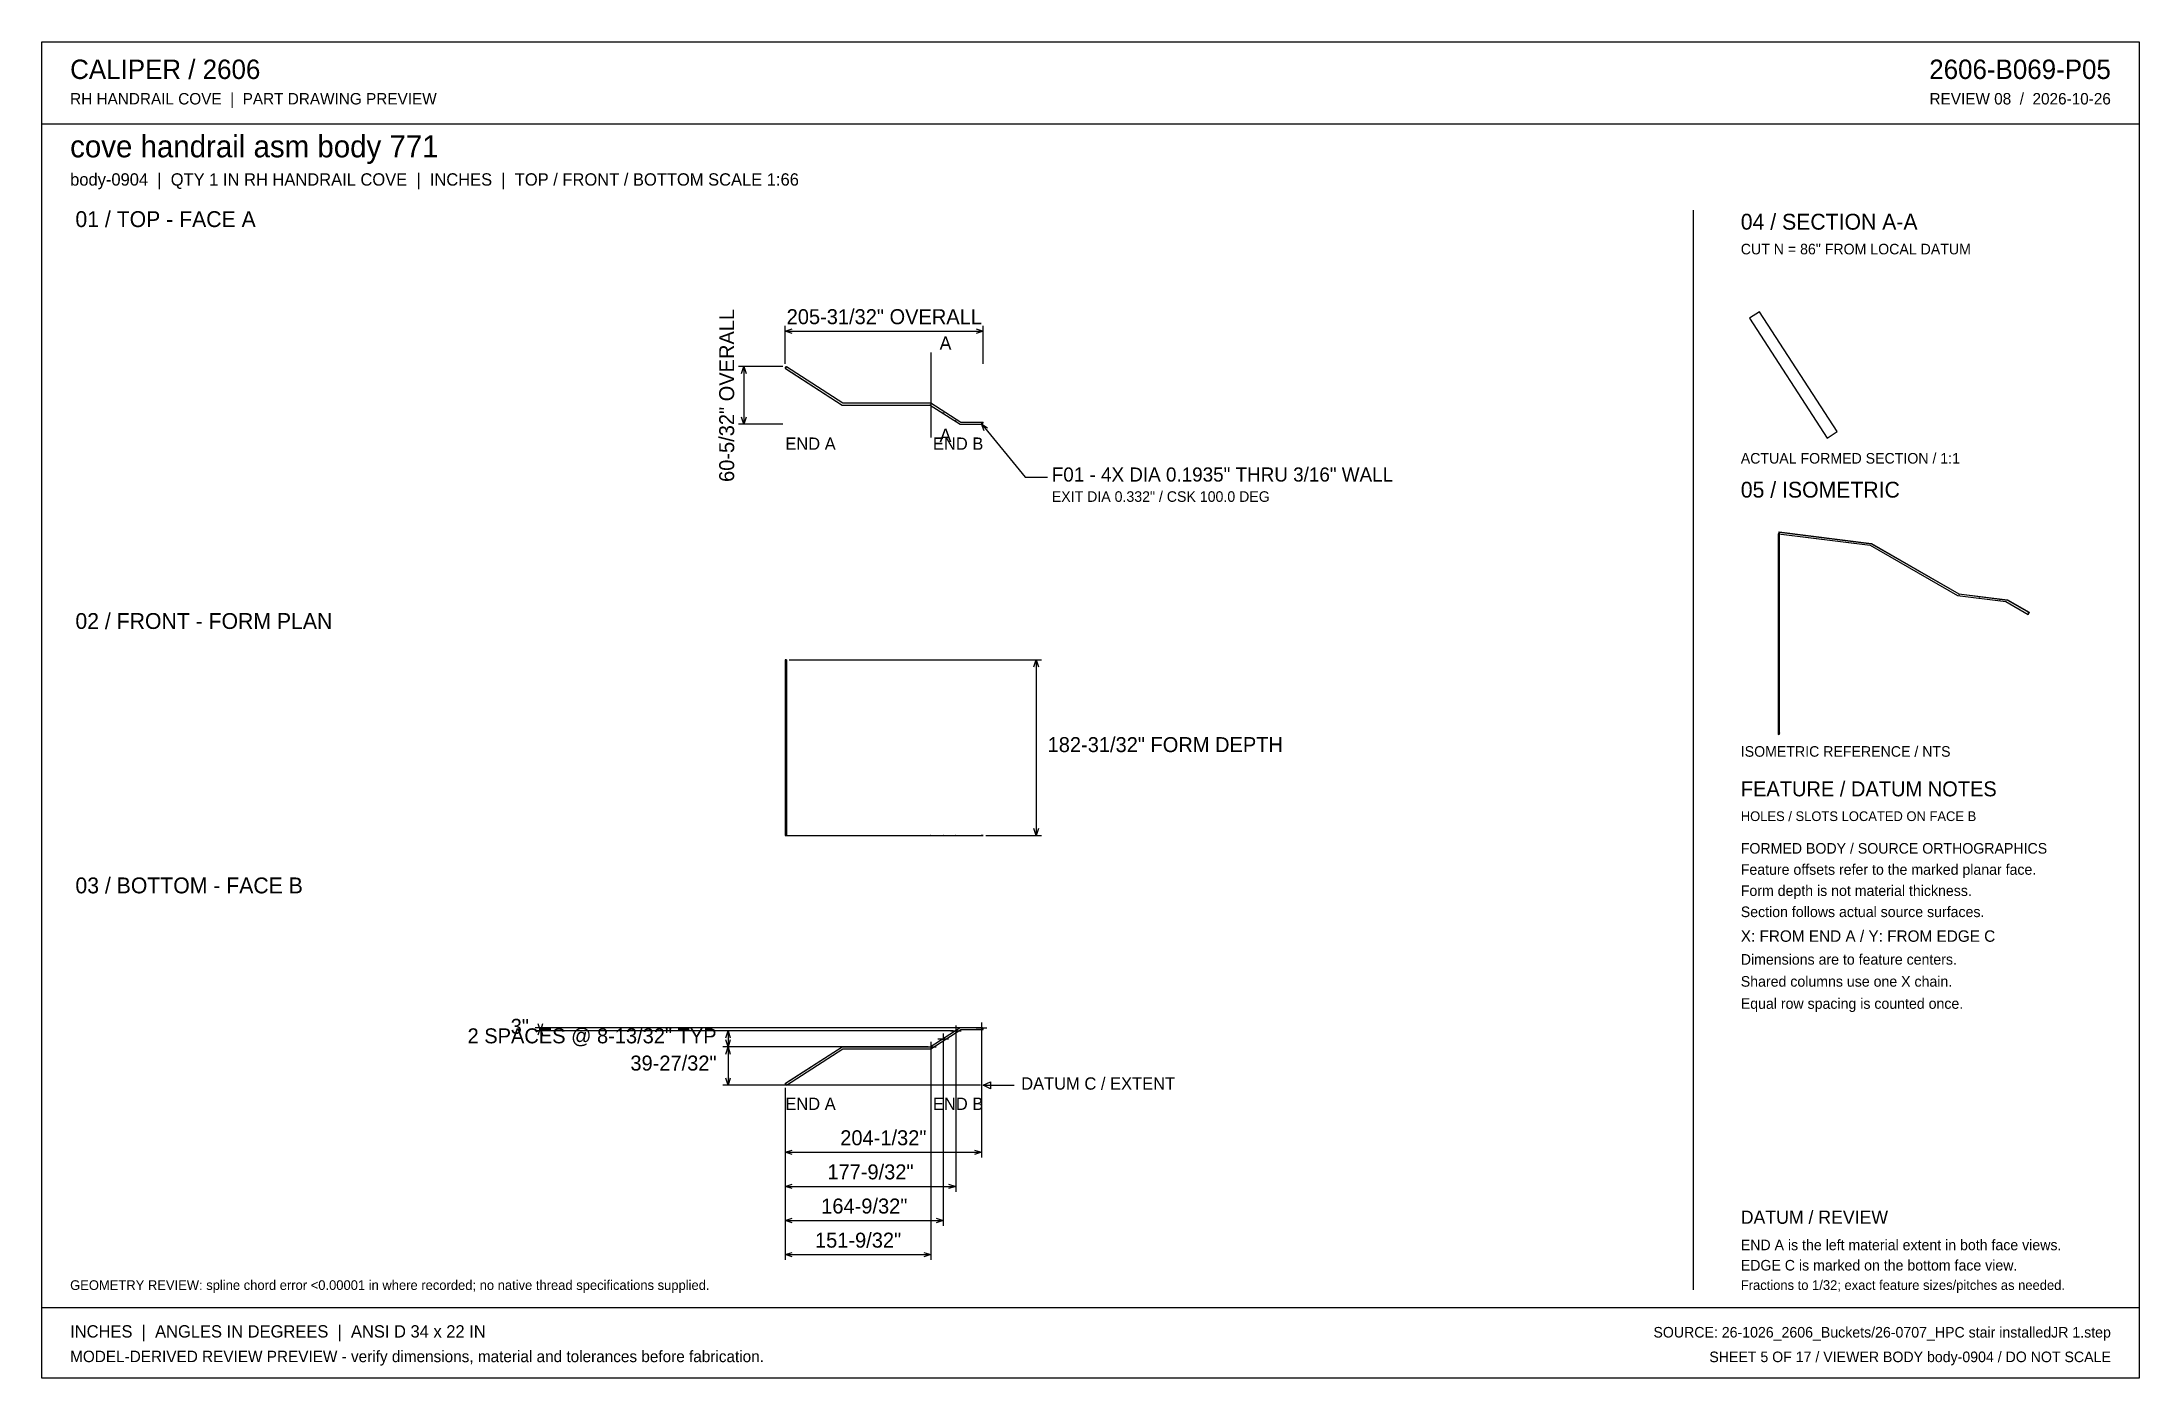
# Model space of a CAD drawing. Header units: inches. Extents: x 31 to 2213, y 31 to 1421.
import ezdxf
from ezdxf.enums import TextEntityAlignment as Align

# ---------------------------------------------------------------- set-up
doc = ezdxf.new("R2010")
doc.units = ezdxf.units.IN
doc.header["$MEASUREMENT"] = 0

msp = doc.modelspace()

# ---------------------------------------------------------------- texts
at = {"layer": 'ANNOTATION'}
for s, height, p in [('CALIPER / 2606', 20.167, (60.5, 1382.3)), ('RH HANDRAIL COVE  |  PART DRAWING PREVIEW', 11.917, (60.5, 1355.8)), ('cove handrail asm body 771', 22.917, (60.5, 1300.8)), ('body-0904  |  QTY 1 IN RH HANDRAIL COVE  |  INCHES  |  TOP / FRONT / BOTTOM SCALE 1:66', 12.833, (60.5, 1271.4)), ('01 / TOP - FACE A', 16.5, (66, 1228.3)), ('04 / SECTION A-A', 16.5, (1798.5, 1225.6)), ('CUT N = 86" FROM LOCAL DATUM', 11, (1798.5, 1199.9)), ('A', 13.8, (965, 1100.7)), ('END A', 12.83, (804.5, 996.6)), ('A', 13.8, (965, 1004.8)), ('ACTUAL FORMED SECTION / 1:1', 11, (1798.5, 982.3)), ('F01 - 4X DIA 0.1935" THRU 3/16" WALL', 14.667, (1081.7, 963.6)), ('05 / ISOMETRIC', 16.5, (1798.5, 946.9)), ('EXIT DIA 0.332" / CSK 100.0 DEG', 11, (1081.7, 942.5)), ('02 / FRONT - FORM PLAN', 16.5, (66, 810.3)), ('182-31/32" FORM DEPTH', 15.583, (1077.4, 682.2)), ('ISOMETRIC REFERENCE / NTS', 11, (1798.5, 677.4)), ('FEATURE / DATUM NOTES', 15.583, (1798.5, 636.2)), ('HOLES / SLOTS LOCATED ON FACE B', 10.083, (1798.5, 610.5)), ('FORMED BODY / SOURCE ORTHOGRAPHICS', 11, (1798.5, 576.6)), ('03 / BOTTOM - FACE B', 16.5, (66, 535.3)), ('Feature offsets refer to the marked planar face.', 11, (1798.5, 554.6)), ('Form depth is not material thickness.', 11, (1798.5, 532.6)), ('Section follows actual source surfaces.', 11, (1798.5, 510.6)), ('X: FROM END A / Y: FROM EDGE C', 11.917, (1798.5, 484.9)), ('Dimensions are to feature centers.', 11, (1798.5, 461.1)), ('Shared columns use one X chain.', 11, (1798.5, 438.2)), ('Equal row spacing is counted once.', 11, (1798.5, 415.2)), ('DATUM C / EXTENT', 12.833, (1049.9, 331.1)), ('END A', 12.83, (804.5, 310)), ('DATUM / REVIEW', 13.75, (1798.5, 191.6)), ('END A is the left material extent in both face views.', 11, (1798.5, 164.1)), ('EDGE C is marked on the bottom face view.', 11, (1798.5, 143)), ('GEOMETRY REVIEW: spline chord error <0.00001 in where recorded; no native thread specifications supplied.', 10.0833, (60.5, 122.8)), ('Fractions to 1/32; exact feature sizes/pitches as needed.', 10.083, (1798.5, 122.8)), ('INCHES  |  ANGLES IN DEGREES  |  ANSI D 34 x 22 IN', 12.833, (60.5, 73.3)), ('MODEL-DERIVED REVIEW PREVIEW - verify dimensions, material and tolerances before fabrication.', 11.917, (60.5, 47.7))]:
    msp.add_text(s, height=height, dxfattribs=at).set_placement(p)
for s, height, p in [('2606-B069-P05', 20.167, (2183.5, 1382.3)), ('REVIEW 08  /  2026-10-26', 11.917, (2183.5, 1355.8)), ('END B', 12.83, (1010.5, 996.6)), ('2 SPACES @ 8-13/32" TYP', 15.583, (733, 379.3)), ('3"', 15.58, (537.8, 389.2)), ('39-27/32"', 15.58, (733, 351)), ('END B', 12.83, (1010.5, 310)), ('SOURCE: 26-1026_2606_Buckets/26-0707_HPC stair installedJR 1.step', 11, (2183.5, 73.3)), ('SHEET 5 OF 17 / VIEWER BODY body-0904 / DO NOT SCALE', 11, (2183.5, 47.7))]:
    msp.add_text(s, height=height, dxfattribs=at).set_placement(p, align=Align.RIGHT)
msp.add_text('60-5/32" OVERALL', height=15.583, rotation=90, dxfattribs=at).set_placement((751.3, 1053.2), align=Align.CENTER)
for s, height, p in [('205-31/32" OVERALL', 15.583, (907.5, 1127.3)), ('204-1/32"', 15.58, (906.5, 273.3)), ('177-9/32"', 15.58, (893.1, 237.8)), ('164-9/32"', 15.58, (886.7, 202.3)), ('151-9/32"', 15.58, (880.2, 166.8))]:
    msp.add_text(s, height=height, dxfattribs=at).set_placement(p, align=Align.CENTER)

# ---------------------------------------------------------------- linework, layer by layer
at = {"layer": 'ANNOTATION'}
for p, q in [((804.5, 1086.1), (804.5, 1125.5)), ((804.5, 1120), (811.8, 1122.3)), ((804.5, 1120), (1010.5, 1120)), ((811.8, 1117.7), (804.5, 1120)), ((1003.2, 1122.3), (1010.5, 1120)), ((1010.5, 1120), (1003.2, 1117.7)), ((1010.5, 1086.1), (1010.5, 1125.5)), ((955.8, 1098), (955.8, 1009.4)), ((801.8, 1083.3), (755.9, 1083.3)), ((759.1, 1076), (761.4, 1083.3)), ((761.4, 1083.3), (761.4, 1023.2)), ((761.4, 1083.3), (763.7, 1076)), ((761.4, 1023.2), (759.1, 1030.5)), ((763.7, 1030.5), (761.4, 1023.2)), ((801.8, 1023.2), (755.9, 1023.2)), ((1008.6, 1023.6), (1054.2, 968.2)), ((1011.5, 1016.5), (1008.6, 1023.6)), ((1008.6, 1023.6), (1015, 1019.4)), ((1054.2, 968.2), (1077.1, 968.2)), ((808.6, 778.2), (1071, 778.2)), ((1063.2, 770.9), (1065.5, 778.2)), ((1065.5, 778.2), (1065.5, 595.3)), ((1065.5, 778.2), (1067.8, 770.9)), ((1013.2, 595.3), (1071, 595.3)), ((1065.5, 595.3), (1063.2, 602.6)), ((1067.8, 602.6), (1065.5, 595.3)), ((1005.8, 395.3), (544.2, 395.3)), ((549.7, 392.3), (547.5, 399.6)), ((547.5, 388), (549.7, 395.3)), ((552, 399.6), (549.7, 392.3)), ((549.7, 395.3), (549.7, 392.3)), ((549.7, 395.3), (552, 388)), ((981.8, 397.8), (981.8, 386.8)), ((1003, 395.3), (1014, 395.3)), ((1008.5, 400.8), (1008.5, 389.8)), ((979, 392.3), (544.2, 392.3)), ((979, 392.3), (739.4, 392.3)), ((953.1, 375.5), (739.4, 375.5)), ((953.1, 375.5), (739.4, 375.5)), ((742.6, 385), (744.9, 392.3)), ((744.9, 375.5), (742.6, 382.8)), ((742.6, 368.2), (744.9, 375.5)), ((744.9, 392.3), (744.9, 375.5)), ((744.9, 392.3), (747.2, 385)), ((747.2, 382.8), (744.9, 375.5)), ((744.9, 375.5), (744.9, 335.7)), ((744.9, 375.5), (747.2, 368.2)), ((950.3, 375.5), (961.3, 375.5)), ((955.8, 381), (955.8, 370)), ((955.8, 372.8), (955.8, 154)), ((963.3, 383.9), (974.3, 383.9)), ((968.8, 389.4), (968.8, 378.4)), ((968.8, 381.2), (968.8, 189.5)), ((976.3, 392.3), (987.3, 392.3)), ((981.8, 389.6), (981.8, 225)), ((1008.5, 392.6), (1008.5, 260.5)), ((1007.7, 335.7), (739.4, 335.7)), ((744.9, 335.7), (742.6, 343)), ((747.2, 343), (744.9, 335.7)), ((804.5, 332.9), (804.5, 260.5)), ((804.5, 332.9), (804.5, 225)), ((804.5, 332.9), (804.5, 189.5)), ((804.5, 332.9), (804.5, 154)), ((1010.5, 335.7), (1017.8, 339.3)), ((1010.5, 335.7), (1042.6, 335.7)), ((1017.8, 332), (1010.5, 335.7)), ((1017.8, 339.3), (1017.8, 332)), ((804.5, 266), (811.8, 268.3)), ((804.5, 266), (1008.5, 266)), ((811.8, 263.7), (804.5, 266)), ((1001.2, 268.3), (1008.5, 266)), ((1008.5, 266), (1001.2, 263.7)), ((804.5, 230.5), (811.8, 232.8)), ((804.5, 230.5), (981.8, 230.5)), ((811.8, 228.2), (804.5, 230.5)), ((974.4, 232.8), (981.8, 230.5)), ((981.8, 230.5), (974.4, 228.2)), ((804.5, 195), (811.8, 197.3)), ((961.5, 197.3), (968.8, 195)), ((804.5, 195), (968.8, 195)), ((811.8, 192.7), (804.5, 195)), ((968.8, 195), (961.5, 192.7)), ((804.5, 159.5), (811.8, 161.8)), ((804.5, 159.5), (955.8, 159.5)), ((811.8, 157.2), (804.5, 159.5)), ((948.5, 161.8), (955.8, 159.5)), ((955.8, 159.5), (948.5, 157.2))]:
    msp.add_line(p, q, dxfattribs=at)
at = {"layer": 'OUTLINE'}
for p, q in [((31.2, 1420.8), (2212.8, 1420.8)), ((31.2, 31.2), (31.2, 1420.8)), ((2212.8, 1420.8), (2212.8, 31.2)), ((31.2, 1335.6), (2212.8, 1335.6)), ((1749, 1245.8), (1749, 122.8)), ((1818.1, 1140.3), (1807.7, 1133.6)), ((1898.7, 1015.6), (1818.1, 1140.3)), ((1807.7, 1133.6), (1888.3, 1008.9)), ((804.5, 1081.4), (805.7, 1083.3)), ((805.7, 1083.3), (804.5, 1081.4)), ((804.5, 1081.4), (863.6, 1043.2)), ((804.5, 1081.4), (804.7, 1081.3)), ((805.9, 1083.2), (804.7, 1081.3)), ((804.7, 1081.3), (805.9, 1083.2)), ((804.7, 1081.3), (863.6, 1043.2)), ((805.7, 1083.3), (864.2, 1045.5)), ((805.9, 1083.2), (805.7, 1083.3)), ((805.9, 1083.2), (864.2, 1045.5)), ((863.6, 1043.2), (955.3, 1043.2)), ((863.6, 1043.2), (955.3, 1043.2)), ((864.2, 1045.5), (955.9, 1045.5)), ((864.2, 1045.5), (955.9, 1045.5)), ((955.3, 1043.2), (986.3, 1023.2)), ((955.3, 1043.2), (986.3, 1023.2)), ((955.6, 1043.5), (955.6, 1043.6)), ((955.6, 1043.6), (955.7, 1043.6)), ((955.6, 1043.4), (955.6, 1043.5)), ((955.6, 1043.5), (955.6, 1043.5)), ((955.6, 1043.5), (955.6, 1043.5)), ((955.6, 1043.5), (955.6, 1043.5)), ((955.6, 1043.5), (955.6, 1043.5)), ((955.6, 1043.5), (955.6, 1043.5)), ((955.6, 1043.5), (955.6, 1043.5)), ((955.6, 1043.5), (955.6, 1043.5)), ((955.6, 1043.5), (955.6, 1043.5)), ((955.6, 1043.5), (955.6, 1043.5)), ((955.6, 1043.5), (955.6, 1043.5)), ((955.6, 1043.5), (955.6, 1043.5)), ((955.7, 1043.4), (955.6, 1043.4)), ((955.6, 1043.4), (955.6, 1043.4)), ((955.6, 1043.4), (955.6, 1043.4)), ((955.7, 1043.6), (955.7, 1043.6)), ((955.7, 1043.6), (955.7, 1043.6)), ((955.7, 1043.6), (955.7, 1043.6)), ((955.7, 1043.6), (955.7, 1043.6)), ((955.7, 1043.6), (955.7, 1043.6)), ((955.7, 1043.6), (955.7, 1043.6)), ((955.7, 1043.6), (955.7, 1043.6)), ((955.7, 1043.6), (955.7, 1043.6)), ((955.7, 1043.6), (955.7, 1043.6)), ((955.7, 1043.6), (955.7, 1043.6)), ((955.7, 1043.6), (955.7, 1043.6)), ((955.7, 1043.6), (955.7, 1043.6)), ((955.7, 1043.6), (955.7, 1043.6)), ((955.7, 1043.6), (955.8, 1043.6)), ((955.7, 1043.6), (955.7, 1043.6)), ((955.7, 1043.6), (955.7, 1043.6)), ((955.7, 1043.6), (955.7, 1043.6)), ((955.7, 1043.5), (955.7, 1043.6)), ((955.7, 1043.3), (955.7, 1043.4)), ((955.7, 1043.4), (955.7, 1043.4)), ((955.7, 1043.4), (955.7, 1043.4)), ((955.7, 1043.4), (955.7, 1043.4)), ((955.7, 1043.4), (955.7, 1043.4)), ((955.7, 1043.4), (955.7, 1043.4)), ((955.7, 1043.4), (955.7, 1043.4)), ((955.7, 1043.4), (955.7, 1043.4)), ((955.7, 1043.4), (955.7, 1043.4)), ((955.7, 1043.4), (955.7, 1043.4)), ((955.7, 1043.4), (955.7, 1043.4)), ((955.7, 1043.4), (955.7, 1043.4)), ((955.8, 1043.3), (955.7, 1043.3)), ((955.7, 1043.3), (955.7, 1043.3)), ((955.7, 1043.3), (955.7, 1043.3)), ((955.7, 1043.3), (955.7, 1043.3)), ((955.7, 1043.3), (955.7, 1043.3)), ((955.7, 1043.3), (955.7, 1043.3)), ((955.8, 1043.6), (955.8, 1043.7)), ((955.8, 1043.7), (955.8, 1043.7)), ((955.8, 1043.7), (955.8, 1043.7)), ((955.8, 1043.7), (955.8, 1043.7)), ((955.8, 1043.7), (955.8, 1043.7)), ((955.8, 1043.7), (955.8, 1043.7)), ((955.8, 1043.7), (955.8, 1043.7)), ((955.8, 1043.7), (955.8, 1043.7)), ((955.8, 1043.7), (955.8, 1043.7)), ((955.8, 1043.7), (955.8, 1043.7)), ((955.8, 1043.7), (955.8, 1043.6)), ((955.8, 1043.6), (955.8, 1043.6)), ((955.8, 1043.6), (955.9, 1043.6)), ((955.9, 1043.3), (955.8, 1043.3)), ((955.8, 1043.3), (955.8, 1043.3)), ((955.8, 1043.3), (955.8, 1043.3)), ((955.8, 1043.3), (955.8, 1043.3)), ((955.8, 1043.3), (955.8, 1043.3)), ((955.8, 1043.3), (955.8, 1043.3)), ((955.8, 1043.3), (955.8, 1043.3)), ((955.8, 1043.3), (955.8, 1043.3)), ((955.8, 1043.3), (955.8, 1043.3)), ((955.8, 1043.3), (955.8, 1043.3)), ((955.8, 1043.3), (955.8, 1043.3)), ((955.8, 1043.3), (955.8, 1043.3)), ((955.9, 1045.5), (987, 1025.4)), ((955.9, 1045.5), (987, 1025.4)), ((955.9, 1043.6), (955.9, 1043.6)), ((955.9, 1043.6), (955.9, 1043.6)), ((955.9, 1043.6), (955.9, 1043.6)), ((955.9, 1043.6), (955.9, 1043.6)), ((955.9, 1043.6), (955.9, 1043.6)), ((955.9, 1043.6), (955.9, 1043.6)), ((955.9, 1043.6), (955.9, 1043.6)), ((955.9, 1043.6), (955.9, 1043.6)), ((955.9, 1043.6), (955.9, 1043.6)), ((955.9, 1043.6), (955.9, 1043.6)), ((955.9, 1043.6), (955.9, 1043.6)), ((955.9, 1043.6), (955.9, 1043.6)), ((955.9, 1043.6), (955.9, 1043.6)), ((955.9, 1043.6), (955.9, 1043.6)), ((955.9, 1043.6), (955.9, 1043.6)), ((955.9, 1043.6), (956, 1043.6)), ((956, 1043.4), (955.9, 1043.4)), ((955.9, 1043.4), (955.9, 1043.4)), ((955.9, 1043.4), (955.9, 1043.4)), ((955.9, 1043.4), (955.9, 1043.4)), ((955.9, 1043.4), (955.9, 1043.4)), ((955.9, 1043.4), (955.9, 1043.4)), ((955.9, 1043.4), (955.9, 1043.4)), ((955.9, 1043.4), (955.9, 1043.4)), ((955.9, 1043.4), (955.9, 1043.4)), ((955.9, 1043.4), (955.9, 1043.4)), ((955.9, 1043.4), (955.9, 1043.3)), ((955.9, 1043.4), (955.9, 1043.4)), ((955.9, 1043.3), (955.9, 1043.3)), ((955.9, 1043.3), (955.9, 1043.3)), ((955.9, 1043.3), (955.9, 1043.3)), ((955.9, 1043.3), (955.9, 1043.3)), ((955.9, 1043.3), (955.9, 1043.3)), ((956, 1043.6), (956, 1043.6)), ((956, 1043.6), (956, 1043.5)), ((956, 1043.5), (956, 1043.5)), ((956, 1043.5), (956, 1043.5)), ((956, 1043.5), (956, 1043.5)), ((956, 1043.5), (956, 1043.5)), ((956, 1043.5), (956, 1043.5)), ((956, 1043.5), (956, 1043.5)), ((956, 1043.5), (956, 1043.5)), ((956, 1043.5), (956, 1043.5)), ((956, 1043.5), (956, 1043.5)), ((956, 1043.5), (956, 1043.5)), ((956, 1043.5), (956, 1043.5)), ((956, 1043.5), (956, 1043.5)), ((956, 1043.5), (956, 1043.4)), ((956, 1043.4), (956, 1043.4)), ((956, 1043.4), (956, 1043.4)), ((956, 1043.4), (956, 1043.4)), ((956, 1043.4), (956, 1043.4)), ((968.6, 1035.1), (968.6, 1035.2)), ((968.6, 1035.2), (968.6, 1035.2)), ((968.6, 1035.2), (968.6, 1035.2)), ((968.6, 1035.2), (968.6, 1035.2)), ((968.6, 1035.2), (968.7, 1035.2)), ((968.6, 1035), (968.6, 1035.1)), ((968.6, 1035.1), (968.6, 1035.1)), ((968.6, 1035.1), (968.6, 1035.1)), ((968.6, 1035.1), (968.6, 1035.1)), ((968.6, 1035.1), (968.6, 1035.1)), ((968.6, 1035.1), (968.6, 1035.1)), ((968.6, 1035.1), (968.6, 1035.1)), ((968.6, 1035.1), (968.6, 1035.1)), ((968.6, 1035.1), (968.6, 1035.1)), ((968.6, 1035.1), (968.6, 1035.1)), ((968.6, 1035.1), (968.6, 1035.1)), ((968.6, 1035.1), (968.6, 1035.1)), ((968.7, 1035), (968.6, 1035)), ((968.6, 1035), (968.6, 1035)), ((968.6, 1035), (968.6, 1035)), ((968.6, 1035), (968.6, 1035)), ((968.6, 1035), (968.6, 1035)), ((968.6, 1035), (968.6, 1035)), ((968.7, 1035.2), (968.8, 1035.3)), ((968.7, 1035.2), (968.7, 1035.2)), ((968.7, 1035.2), (968.7, 1035.2)), ((968.7, 1035.2), (968.7, 1035.2)), ((968.7, 1035.2), (968.7, 1035.2)), ((968.7, 1035.2), (968.7, 1035.2)), ((968.7, 1035.2), (968.7, 1035.2)), ((968.7, 1035.2), (968.7, 1035.2)), ((968.7, 1035.2), (968.7, 1035.2)), ((968.7, 1035.2), (968.7, 1035.2)), ((968.7, 1035.2), (968.7, 1035.2)), ((968.7, 1035.2), (968.7, 1035.2)), ((968.7, 1035.2), (968.7, 1035.2)), ((968.7, 1035.2), (968.7, 1035.2)), ((968.7, 1035.2), (968.7, 1035.2)), ((968.7, 1035.2), (968.7, 1035.2)), ((968.7, 1035.1), (968.7, 1035.2)), ((968.7, 1034.9), (968.7, 1035)), ((968.7, 1035), (968.7, 1035)), ((968.7, 1035), (968.7, 1035)), ((968.7, 1035), (968.7, 1035)), ((968.7, 1035), (968.7, 1035)), ((968.7, 1035), (968.7, 1035)), ((968.7, 1035), (968.7, 1035)), ((968.7, 1035), (968.7, 1035)), ((968.7, 1035), (968.7, 1035)), ((968.8, 1034.9), (968.7, 1034.9)), ((968.7, 1034.9), (968.7, 1034.9)), ((968.7, 1034.9), (968.7, 1034.9)), ((968.7, 1034.9), (968.7, 1034.9)), ((968.7, 1034.9), (968.7, 1034.9)), ((968.7, 1034.9), (968.7, 1034.9)), ((968.7, 1034.9), (968.7, 1034.9)), ((968.8, 1035.3), (968.8, 1035.3)), ((968.8, 1035.3), (968.8, 1035.3)), ((968.8, 1035.3), (968.8, 1035.3)), ((968.8, 1035.3), (968.8, 1035.3)), ((968.8, 1035.3), (968.8, 1035.3)), ((968.8, 1035.3), (968.8, 1035.3)), ((968.8, 1035.3), (968.8, 1035.3)), ((968.8, 1035.3), (968.8, 1035.3)), ((968.8, 1035.3), (968.8, 1035.3)), ((968.8, 1035.3), (968.8, 1035.2)), ((968.8, 1035.2), (968.8, 1035.2)), ((968.8, 1035.2), (968.9, 1035.2)), ((968.9, 1034.9), (968.8, 1034.9)), ((968.8, 1034.9), (968.8, 1034.9)), ((968.8, 1034.9), (968.8, 1034.9)), ((968.8, 1034.9), (968.8, 1034.9)), ((968.8, 1034.9), (968.8, 1034.9)), ((968.8, 1034.9), (968.8, 1034.9)), ((968.8, 1034.9), (968.8, 1034.9)), ((968.8, 1034.9), (968.8, 1034.9)), ((968.8, 1034.9), (968.8, 1034.9)), ((968.8, 1034.9), (968.8, 1034.9)), ((968.8, 1034.9), (968.8, 1034.9)), ((968.8, 1034.9), (968.8, 1034.9)), ((968.9, 1035.2), (968.9, 1035.2)), ((968.9, 1035.2), (968.9, 1035.2)), ((968.9, 1035.2), (968.9, 1035.2)), ((968.9, 1035.2), (968.9, 1035.2)), ((968.9, 1035.2), (968.9, 1035.2)), ((968.9, 1035.2), (968.9, 1035.2)), ((968.9, 1035.2), (968.9, 1035.2)), ((968.9, 1035.2), (968.9, 1035.2)), ((968.9, 1035.2), (968.9, 1035.2)), ((968.9, 1035.2), (968.9, 1035.2)), ((968.9, 1035.2), (968.9, 1035.2)), ((968.9, 1035.2), (968.9, 1035.2)), ((968.9, 1035.2), (968.9, 1035.2)), ((968.9, 1035.2), (968.9, 1035.2)), ((968.9, 1035.2), (968.9, 1035.2)), ((968.9, 1035.2), (968.9, 1035.2)), ((968.9, 1035.2), (968.9, 1035.1)), ((968.9, 1035.1), (968.9, 1035.1)), ((968.9, 1035), (968.9, 1035)), ((968.9, 1035), (968.9, 1035)), ((968.9, 1035), (968.9, 1035)), ((968.9, 1035), (968.9, 1035)), ((968.9, 1035), (968.9, 1035)), ((968.9, 1035), (968.9, 1035)), ((968.9, 1035), (968.9, 1035)), ((968.9, 1035), (968.9, 1035)), ((968.9, 1035), (968.9, 1034.9)), ((969, 1035), (968.9, 1035)), ((968.9, 1035), (968.9, 1035)), ((968.9, 1035), (968.9, 1035)), ((968.9, 1035), (968.9, 1035)), ((968.9, 1035), (968.9, 1035)), ((968.9, 1035), (968.9, 1035)), ((968.9, 1035), (968.9, 1035)), ((968.9, 1034.9), (968.9, 1034.9)), ((968.9, 1034.9), (968.9, 1034.9)), ((968.9, 1034.9), (968.9, 1034.9)), ((968.9, 1034.9), (968.9, 1034.9)), ((968.9, 1035.1), (969, 1035.1)), ((969, 1035.1), (969, 1035.1)), ((969, 1035.1), (969, 1035.1)), ((969, 1035.1), (969, 1035.1)), ((969, 1035.1), (969, 1035.1)), ((969, 1035.1), (969, 1035.1)), ((969, 1035.1), (969, 1035.1)), ((969, 1035.1), (969, 1035.1)), ((969, 1035.1), (969, 1035.1)), ((969, 1035.1), (969, 1035.1)), ((969, 1035.1), (969, 1035.1)), ((969, 1035.1), (969, 1035)), ((981.6, 1026.7), (981.6, 1026.8)), ((981.6, 1026.8), (981.6, 1026.8)), ((981.6, 1026.8), (981.6, 1026.8)), ((981.6, 1026.8), (981.6, 1026.8)), ((981.7, 1026.7), (981.6, 1026.8)), ((981.6, 1026.8), (981.6, 1026.8)), ((981.6, 1026.8), (981.7, 1026.8)), ((981.6, 1026.6), (981.6, 1026.7)), ((981.6, 1026.7), (981.6, 1026.7)), ((981.6, 1026.7), (981.6, 1026.7)), ((981.6, 1026.7), (981.6, 1026.7)), ((981.6, 1026.7), (981.6, 1026.7)), ((981.6, 1026.7), (981.6, 1026.7)), ((981.6, 1026.7), (981.6, 1026.7)), ((981.6, 1026.7), (981.6, 1026.7)), ((981.6, 1026.7), (981.6, 1026.7)), ((981.6, 1026.7), (981.6, 1026.7)), ((981.6, 1026.7), (981.6, 1026.7)), ((981.6, 1026.7), (981.6, 1026.7)), ((981.6, 1026.7), (981.6, 1026.7)), ((981.7, 1026.6), (981.6, 1026.6)), ((981.6, 1026.6), (981.6, 1026.6)), ((981.6, 1026.6), (981.6, 1026.6)), ((981.6, 1026.6), (981.6, 1026.6)), ((981.6, 1026.6), (981.6, 1026.6)), ((981.6, 1026.6), (981.6, 1026.6)), ((981.6, 1026.6), (981.6, 1026.6)), ((981.6, 1026.6), (981.6, 1026.6)), ((981.6, 1026.6), (981.6, 1026.6)), ((981.7, 1026.8), (981.7, 1026.9)), ((981.7, 1026.9), (981.8, 1026.9)), ((981.7, 1026.8), (981.7, 1026.8)), ((981.7, 1026.8), (981.7, 1026.8)), ((981.7, 1026.8), (981.7, 1026.8)), ((981.7, 1026.8), (981.7, 1026.8)), ((981.7, 1026.8), (981.7, 1026.8)), ((981.7, 1026.8), (981.7, 1026.8)), ((981.7, 1026.8), (981.7, 1026.8)), ((981.7, 1026.8), (981.7, 1026.8)), ((981.7, 1026.8), (981.7, 1026.8)), ((981.7, 1026.8), (981.7, 1026.8)), ((981.7, 1026.8), (981.7, 1026.8)), ((981.7, 1026.8), (981.7, 1026.8)), ((981.7, 1026.8), (981.7, 1026.8)), ((981.7, 1026.5), (981.7, 1026.6)), ((981.7, 1026.6), (981.7, 1026.6)), ((981.7, 1026.6), (981.7, 1026.6)), ((981.7, 1026.6), (981.7, 1026.6)), ((981.7, 1026.6), (981.7, 1026.6)), ((981.7, 1026.6), (981.7, 1026.6)), ((981.8, 1026.5), (981.7, 1026.5)), ((981.7, 1026.5), (981.7, 1026.5)), ((981.7, 1026.5), (981.7, 1026.5)), ((981.7, 1026.5), (981.7, 1026.5)), ((981.7, 1026.5), (981.7, 1026.5)), ((981.7, 1026.5), (981.7, 1026.5)), ((981.7, 1026.5), (981.7, 1026.5)), ((981.7, 1026.5), (981.7, 1026.5)), ((981.8, 1026.9), (981.8, 1026.9)), ((981.8, 1026.9), (981.8, 1026.9)), ((981.8, 1026.9), (981.8, 1026.9)), ((981.8, 1026.9), (981.8, 1026.9)), ((981.8, 1026.9), (981.8, 1026.9)), ((981.8, 1026.9), (981.8, 1026.9)), ((981.8, 1026.9), (981.8, 1026.9)), ((981.8, 1026.9), (981.8, 1026.9)), ((981.8, 1026.9), (981.8, 1026.8)), ((981.8, 1026.8), (981.8, 1026.8)), ((981.8, 1026.8), (981.8, 1026.8)), ((981.8, 1026.8), (981.9, 1026.8)), ((981.9, 1026.5), (981.8, 1026.5)), ((981.8, 1026.5), (981.8, 1026.5)), ((981.8, 1026.5), (981.8, 1026.5)), ((981.8, 1026.5), (981.8, 1026.5)), ((981.8, 1026.5), (981.8, 1026.5)), ((981.8, 1026.5), (981.8, 1026.5)), ((981.8, 1026.5), (981.8, 1026.5)), ((981.8, 1026.5), (981.8, 1026.5)), ((981.8, 1026.5), (981.8, 1026.5)), ((981.8, 1026.5), (981.8, 1026.5)), ((981.8, 1026.5), (981.8, 1026.5)), ((981.8, 1026.5), (981.8, 1026.5)), ((981.8, 1026.5), (981.8, 1026.5)), ((981.9, 1026.8), (981.9, 1026.8)), ((981.9, 1026.8), (981.9, 1026.8)), ((981.9, 1026.8), (981.9, 1026.8)), ((981.9, 1026.8), (981.9, 1026.8)), ((981.9, 1026.8), (981.9, 1026.8)), ((981.9, 1026.8), (981.9, 1026.8)), ((981.9, 1026.8), (981.9, 1026.8)), ((981.9, 1026.8), (981.9, 1026.8)), ((981.9, 1026.8), (981.9, 1026.8)), ((981.9, 1026.8), (981.9, 1026.8)), ((981.9, 1026.8), (981.9, 1026.8)), ((981.9, 1026.8), (981.9, 1026.8)), ((981.9, 1026.8), (981.9, 1026.8)), ((981.9, 1026.8), (981.9, 1026.8)), ((981.9, 1026.8), (981.9, 1026.8)), ((981.9, 1026.8), (981.9, 1026.7)), ((981.9, 1026.7), (981.9, 1026.7)), ((981.9, 1026.7), (981.9, 1026.7)), ((981.9, 1026.7), (981.9, 1026.7)), ((981.9, 1026.7), (981.9, 1026.7)), ((981.9, 1026.7), (981.9, 1026.7)), ((981.9, 1026.7), (981.9, 1026.7)), ((981.9, 1026.7), (981.9, 1026.7)), ((981.9, 1026.7), (981.9, 1026.7)), ((981.9, 1026.7), (981.9, 1026.7)), ((981.9, 1026.7), (981.9, 1026.7)), ((981.9, 1026.7), (981.9, 1026.7)), ((981.9, 1026.7), (981.9, 1026.7)), ((981.9, 1026.7), (981.9, 1026.6)), ((981.9, 1026.6), (981.9, 1026.6)), ((981.9, 1026.6), (981.9, 1026.6)), ((981.9, 1026.6), (981.9, 1026.6)), ((981.9, 1026.6), (981.9, 1026.6)), ((981.9, 1026.6), (981.9, 1026.6)), ((981.9, 1026.6), (981.9, 1026.6)), ((981.9, 1026.6), (981.9, 1026.6)), ((981.9, 1026.6), (981.9, 1026.6)), ((981.9, 1026.6), (981.9, 1026.5)), ((981.9, 1026.6), (981.9, 1026.6)), ((981.9, 1026.6), (981.9, 1026.6)), ((981.9, 1026.6), (981.9, 1026.6)), ((981.9, 1026.6), (981.9, 1026.6)), ((981.9, 1026.6), (981.9, 1026.6)), ((981.9, 1026.6), (981.9, 1026.6)), ((981.9, 1026.6), (981.9, 1026.6)), ((981.9, 1026.5), (981.9, 1026.5)), ((981.9, 1026.5), (981.9, 1026.5)), ((987, 1025.4), (1010.5, 1025.4)), ((987, 1025.4), (1010.5, 1025.4)), ((1009, 1023.2), (1010.5, 1025.4)), ((1010.5, 1025.4), (1009, 1023.2)), ((986.3, 1023.2), (1009, 1023.2)), ((986.3, 1023.2), (1009, 1023.2)), ((1008.5, 1023.7), (1008.4, 1023.8)), ((1008.4, 1023.8), (1008.4, 1023.8)), ((1008.4, 1023.8), (1008.4, 1023.8)), ((1008.4, 1023.8), (1008.4, 1023.8)), ((1008.4, 1023.8), (1008.4, 1023.8)), ((1008.4, 1023.8), (1008.4, 1023.8)), ((1008.4, 1023.8), (1008.4, 1023.8)), ((1008.4, 1023.8), (1008.4, 1023.8)), ((1008.4, 1023.8), (1008.4, 1023.8)), ((1008.4, 1023.8), (1008.5, 1023.8)), ((1008.4, 1023.7), (1008.4, 1023.8)), ((1008.4, 1023.8), (1008.4, 1023.8)), ((1008.4, 1023.8), (1008.4, 1023.8)), ((1008.4, 1023.6), (1008.4, 1023.7)), ((1008.4, 1023.7), (1008.4, 1023.7)), ((1008.4, 1023.7), (1008.4, 1023.7)), ((1008.4, 1023.7), (1008.4, 1023.7)), ((1008.4, 1023.7), (1008.4, 1023.7)), ((1008.4, 1023.7), (1008.4, 1023.7)), ((1008.4, 1023.7), (1008.4, 1023.7)), ((1008.4, 1023.7), (1008.4, 1023.7)), ((1008.4, 1023.7), (1008.4, 1023.7)), ((1008.4, 1023.7), (1008.4, 1023.7)), ((1008.4, 1023.7), (1008.4, 1023.7)), ((1008.4, 1023.7), (1008.4, 1023.7)), ((1008.4, 1023.7), (1008.4, 1023.7)), ((1008.4, 1023.5), (1008.4, 1023.6)), ((1008.4, 1023.6), (1008.4, 1023.6)), ((1008.4, 1023.6), (1008.4, 1023.6)), ((1008.4, 1023.6), (1008.4, 1023.6)), ((1008.4, 1023.6), (1008.4, 1023.6)), ((1008.4, 1023.6), (1008.4, 1023.6)), ((1008.4, 1023.6), (1008.4, 1023.6)), ((1008.4, 1023.6), (1008.4, 1023.6)), ((1008.4, 1023.6), (1008.4, 1023.6)), ((1008.4, 1023.6), (1008.4, 1023.6)), ((1008.4, 1023.6), (1008.4, 1023.6)), ((1008.4, 1023.6), (1008.4, 1023.6)), ((1008.4, 1023.6), (1008.4, 1023.6)), ((1008.4, 1023.6), (1008.4, 1023.6)), ((1008.5, 1023.5), (1008.4, 1023.5)), ((1008.4, 1023.5), (1008.4, 1023.5)), ((1008.4, 1023.5), (1008.4, 1023.5)), ((1008.5, 1023.8), (1008.5, 1023.8)), ((1008.5, 1023.8), (1008.5, 1023.8)), ((1008.5, 1023.8), (1008.5, 1023.8)), ((1008.5, 1023.8), (1008.5, 1023.8)), ((1008.5, 1023.8), (1008.5, 1023.8)), ((1008.5, 1023.8), (1008.5, 1023.8)), ((1008.5, 1023.8), (1008.5, 1023.8)), ((1008.5, 1023.8), (1008.5, 1023.8)), ((1008.5, 1023.8), (1008.5, 1023.8)), ((1008.5, 1023.8), (1008.5, 1023.8)), ((1008.5, 1023.8), (1008.5, 1023.8)), ((1008.5, 1023.8), (1008.5, 1023.8)), ((1008.5, 1023.8), (1008.6, 1023.8)), ((1008.6, 1023.5), (1008.5, 1023.5)), ((1008.5, 1023.5), (1008.5, 1023.5)), ((1008.5, 1023.5), (1008.5, 1023.5)), ((1008.5, 1023.5), (1008.5, 1023.5)), ((1008.5, 1023.5), (1008.5, 1023.5)), ((1008.5, 1023.5), (1008.5, 1023.5)), ((1008.5, 1023.5), (1008.5, 1023.5)), ((1008.5, 1023.5), (1008.5, 1023.5)), ((1008.5, 1023.5), (1008.5, 1023.5)), ((1008.5, 1023.5), (1008.5, 1023.5)), ((1008.5, 1023.5), (1008.5, 1023.5)), ((1008.5, 1023.5), (1008.5, 1023.5)), ((1008.5, 1023.5), (1008.5, 1023.5)), ((1008.6, 1023.8), (1008.6, 1023.8)), ((1008.6, 1023.8), (1008.6, 1023.8)), ((1008.6, 1023.8), (1008.6, 1023.8)), ((1008.6, 1023.8), (1008.6, 1023.8)), ((1008.6, 1023.8), (1008.6, 1023.8)), ((1008.6, 1023.8), (1008.6, 1023.8)), ((1008.6, 1023.8), (1008.6, 1023.8)), ((1008.6, 1023.8), (1008.6, 1023.8)), ((1008.6, 1023.8), (1008.6, 1023.8)), ((1008.6, 1023.8), (1008.6, 1023.8)), ((1008.6, 1023.8), (1008.6, 1023.8)), ((1008.6, 1023.8), (1008.6, 1023.8)), ((1008.6, 1023.8), (1008.6, 1023.8)), ((1008.6, 1023.8), (1008.7, 1023.8)), ((1008.7, 1023.6), (1008.6, 1023.6)), ((1008.6, 1023.6), (1008.6, 1023.5)), ((1008.6, 1023.6), (1008.7, 1023.6)), ((1008.6, 1023.5), (1008.6, 1023.5)), ((1008.6, 1023.5), (1008.6, 1023.5)), ((1008.6, 1023.5), (1008.6, 1023.5)), ((1008.6, 1023.5), (1008.6, 1023.5)), ((1008.6, 1023.5), (1008.6, 1023.5)), ((1008.6, 1023.5), (1008.6, 1023.5)), ((1008.6, 1023.5), (1008.6, 1023.5)), ((1008.6, 1023.5), (1008.6, 1023.5)), ((1008.6, 1023.5), (1008.6, 1023.5)), ((1008.6, 1023.5), (1008.6, 1023.5)), ((1008.6, 1023.5), (1008.6, 1023.5)), ((1008.7, 1023.8), (1008.7, 1023.8)), ((1008.7, 1023.8), (1008.7, 1023.8)), ((1008.7, 1023.8), (1008.7, 1023.8)), ((1008.7, 1023.8), (1008.7, 1023.8)), ((1008.7, 1023.8), (1008.7, 1023.8)), ((1008.7, 1023.8), (1008.7, 1023.8)), ((1008.7, 1023.8), (1008.7, 1023.8)), ((1008.7, 1023.8), (1008.7, 1023.7)), ((1008.7, 1023.7), (1008.7, 1023.7)), ((1008.7, 1023.7), (1008.7, 1023.7)), ((1008.7, 1023.7), (1008.7, 1023.7)), ((1008.7, 1023.7), (1008.7, 1023.7)), ((1008.7, 1023.7), (1008.7, 1023.7)), ((1008.7, 1023.7), (1008.7, 1023.7)), ((1008.7, 1023.7), (1008.7, 1023.7)), ((1008.7, 1023.7), (1008.7, 1023.7)), ((1008.7, 1023.7), (1008.7, 1023.7)), ((1008.7, 1023.7), (1008.7, 1023.7)), ((1008.7, 1023.7), (1008.7, 1023.7)), ((1008.7, 1023.7), (1008.7, 1023.6)), ((1008.7, 1023.6), (1008.7, 1023.6)), ((1008.7, 1023.6), (1008.7, 1023.6)), ((1008.7, 1023.6), (1008.7, 1023.6)), ((1008.7, 1023.6), (1008.7, 1023.6)), ((1008.7, 1023.6), (1008.7, 1023.6)), ((1008.7, 1023.6), (1008.7, 1023.6)), ((1008.7, 1023.6), (1008.7, 1023.6)), ((1008.7, 1023.6), (1008.7, 1023.6)), ((1008.7, 1023.6), (1008.7, 1023.6)), ((1008.7, 1023.6), (1008.7, 1023.6)), ((1008.7, 1023.6), (1008.7, 1023.6)), ((1008.7, 1023.6), (1008.7, 1023.6)), ((1008.7, 1023.6), (1008.7, 1023.6)), ((1888.3, 1008.9), (1898.7, 1015.6)), ((1838.4, 911.2), (1837.8, 909.4)), ((1837.8, 700.4), (1837.8, 909.4)), ((1837.8, 909.4), (1933.1, 897.6)), ((1838, 909.1), (1838.7, 910.9)), ((1838, 909.1), (1933.1, 897.4)), ((1838, 700.3), (1838, 909.1)), ((1838.4, 911.2), (1934.6, 899.2)), ((1838.4, 702.1), (1838.4, 911.2)), ((1838.7, 910.9), (1934.6, 899)), ((1838.7, 702.1), (1838.7, 910.9)), ((1933.1, 897.6), (1933.1, 897.4)), ((1933.1, 897.6), (2023.8, 845.2)), ((1933.1, 897.4), (2023.8, 845)), ((1934.6, 899.2), (2025.4, 846.9)), ((1934.6, 899), (1934.6, 899.2)), ((1934.6, 899), (2025.4, 846.7)), ((2023.8, 845.2), (2023.8, 845)), ((2023.8, 845.2), (2074.3, 838.9)), ((2023.8, 845), (2074.3, 838.7)), ((2025.4, 846.9), (2075.9, 840.6)), ((2025.4, 846.7), (2025.4, 846.9)), ((2025.4, 846.7), (2075.9, 840.4)), ((2025.5, 846.3), (2025.4, 846.3)), ((2025.4, 846.3), (2025.4, 846.3)), ((2025.4, 846.3), (2025.4, 846.3)), ((2025.4, 846.3), (2025.4, 846.3)), ((2025.4, 846.3), (2025.4, 846.3)), ((2025.4, 846.3), (2025.4, 846.2)), ((2025.5, 846.3), (2025.4, 846.2)), ((2025.4, 846.2), (2025.4, 846.2)), ((2025.4, 846.2), (2025.4, 846.2)), ((2025.4, 846.2), (2025.4, 846.2)), ((2025.4, 846.2), (2025.4, 846.2)), ((2025.4, 846.2), (2025.4, 846.2)), ((2025.4, 846.2), (2025.4, 846.2)), ((2025.4, 846.2), (2025.4, 846.2)), ((2025.4, 846.2), (2025.4, 846.2)), ((2025.4, 846.2), (2025.4, 846.2)), ((2025.4, 846.2), (2025.4, 846.2)), ((2025.4, 846.2), (2025.4, 846.2)), ((2025.4, 846.2), (2025.4, 846.2)), ((2025.4, 846.2), (2025.4, 846.2)), ((2025.4, 846.2), (2025.4, 846.1)), ((2025.4, 846.2), (2025.4, 846.2)), ((2025.4, 846.2), (2025.4, 846.2)), ((2025.4, 846.1), (2025.4, 846.1)), ((2025.4, 846.1), (2025.4, 846.1)), ((2025.4, 846.1), (2025.5, 846.1)), ((2025.5, 846.4), (2025.5, 846.5)), ((2025.5, 846.5), (2025.5, 846.5)), ((2025.5, 846.5), (2025.5, 846.5)), ((2025.5, 846.5), (2025.5, 846.5)), ((2025.5, 846.5), (2025.5, 846.5)), ((2025.5, 846.5), (2025.5, 846.5)), ((2025.5, 846.5), (2025.5, 846.5)), ((2025.5, 846.5), (2025.5, 846.5)), ((2025.5, 846.5), (2025.5, 846.5)), ((2025.5, 846.5), (2025.6, 846.5)), ((2025.5, 846.4), (2025.5, 846.3)), ((2025.6, 846.4), (2025.5, 846.4)), ((2025.5, 846.4), (2025.5, 846.4)), ((2025.5, 846.4), (2025.5, 846.4)), ((2025.5, 846.4), (2025.5, 846.4)), ((2025.5, 846.4), (2025.5, 846.4)), ((2025.5, 846.4), (2025.5, 846.4)), ((2025.5, 846.4), (2025.5, 846.4)), ((2025.5, 846.4), (2025.5, 846.4)), ((2025.5, 846.4), (2025.5, 846.4)), ((2025.5, 846.4), (2025.5, 846.4)), ((2025.5, 846.4), (2025.5, 846.4)), ((2025.5, 846.4), (2025.5, 846.4)), ((2025.5, 846.4), (2025.5, 846.4)), ((2025.5, 846.4), (2025.5, 846.4)), ((2025.5, 846.4), (2025.5, 846.4)), ((2025.5, 846.4), (2025.5, 846.4)), ((2025.5, 846.4), (2025.5, 846.4)), ((2025.5, 846.4), (2025.5, 846.4)), ((2025.5, 846.4), (2025.5, 846.4)), ((2025.5, 846.4), (2025.5, 846.4)), ((2025.5, 846.4), (2025.5, 846.4)), ((2025.5, 846.4), (2025.5, 846.4)), ((2025.5, 846.4), (2025.5, 846.4)), ((2025.5, 846.4), (2025.5, 846.4)), ((2025.6, 846.3), (2025.5, 846.3)), ((2025.5, 846.3), (2025.5, 846.3)), ((2025.5, 846.3), (2025.5, 846.3)), ((2025.5, 846.3), (2025.5, 846.3)), ((2025.5, 846.3), (2025.5, 846.3)), ((2025.5, 846.3), (2025.5, 846.3)), ((2025.5, 846.3), (2025.5, 846.3)), ((2025.5, 846.3), (2025.5, 846.3)), ((2025.5, 846.3), (2025.5, 846.3)), ((2025.5, 846.3), (2025.5, 846.3)), ((2025.5, 846.3), (2025.5, 846.3)), ((2025.5, 846.3), (2025.5, 846.3)), ((2025.5, 846.3), (2025.5, 846.3)), ((2025.5, 846.3), (2025.5, 846.3)), ((2025.5, 846.3), (2025.5, 846.3)), ((2025.5, 846.3), (2025.5, 846.3)), ((2025.5, 846.3), (2025.5, 846.3)), ((2025.5, 846.3), (2025.5, 846.3)), ((2025.5, 846.3), (2025.5, 846.3)), ((2025.5, 846.3), (2025.5, 846.3)), ((2025.5, 846.3), (2025.5, 846.3)), ((2025.5, 846.3), (2025.5, 846.3)), ((2025.5, 846.3), (2025.5, 846.2)), ((2025.6, 846.3), (2025.5, 846.3)), ((2025.5, 846.3), (2025.5, 846.3)), ((2025.5, 846.3), (2025.5, 846.3)), ((2025.5, 846.3), (2025.5, 846.3)), ((2025.5, 846.3), (2025.5, 846.3)), ((2025.5, 846.3), (2025.5, 846.3)), ((2025.5, 846.3), (2025.5, 846.3)), ((2025.5, 846.3), (2025.5, 846.3)), ((2025.5, 846.3), (2025.5, 846.3)), ((2025.5, 846.3), (2025.5, 846.3)), ((2025.5, 846.3), (2025.5, 846.3)), ((2025.5, 846.3), (2025.5, 846.3)), ((2025.5, 846.3), (2025.5, 846.3)), ((2025.5, 846.2), (2025.5, 846.2)), ((2025.5, 846.2), (2025.5, 846.2)), ((2025.5, 846.2), (2025.5, 846.2)), ((2025.5, 846.2), (2025.5, 846.2)), ((2025.5, 846.2), (2025.5, 846.2)), ((2025.5, 846.2), (2025.5, 846.2)), ((2025.5, 846.2), (2025.5, 846.2)), ((2025.5, 846.2), (2025.5, 846.2)), ((2025.5, 846.2), (2025.5, 846.2)), ((2025.5, 846.2), (2025.6, 846.2)), ((2025.5, 846.1), (2025.5, 846.1)), ((2025.5, 846.1), (2025.5, 846.1)), ((2025.5, 846.1), (2025.5, 846.1)), ((2025.5, 846.1), (2025.5, 846.1)), ((2025.5, 846.1), (2025.5, 846.1)), ((2025.5, 846.1), (2025.5, 846.1)), ((2025.5, 846.1), (2025.5, 846.1)), ((2025.5, 846.1), (2025.5, 846.1)), ((2025.5, 846.1), (2025.5, 846.1)), ((2025.5, 846.1), (2025.5, 846.1)), ((2025.5, 846.1), (2025.6, 846.1)), ((2025.6, 846.5), (2025.6, 846.5)), ((2025.6, 846.5), (2025.6, 846.5)), ((2025.6, 846.5), (2025.6, 846.5)), ((2025.6, 846.5), (2025.6, 846.5)), ((2025.6, 846.5), (2025.6, 846.5)), ((2025.6, 846.5), (2025.6, 846.5)), ((2025.6, 846.5), (2025.6, 846.5)), ((2025.6, 846.5), (2025.6, 846.5)), ((2025.6, 846.5), (2025.6, 846.5)), ((2025.6, 846.5), (2025.6, 846.5)), ((2025.6, 846.5), (2025.6, 846.5)), ((2025.6, 846.5), (2025.6, 846.5)), ((2025.6, 846.5), (2025.6, 846.5)), ((2025.6, 846.5), (2025.6, 846.5)), ((2025.6, 846.5), (2025.6, 846.5)), ((2025.6, 846.5), (2025.7, 846.5)), ((2025.6, 846.3), (2025.6, 846.3)), ((2025.6, 846.3), (2025.6, 846.4)), ((2025.6, 846.4), (2025.6, 846.4)), ((2025.6, 846.4), (2025.6, 846.4)), ((2025.6, 846.4), (2025.6, 846.4)), ((2025.6, 846.4), (2025.6, 846.4)), ((2025.6, 846.4), (2025.6, 846.4)), ((2025.7, 846.3), (2025.6, 846.3)), ((2025.6, 846.3), (2025.6, 846.3)), ((2025.6, 846.3), (2025.6, 846.3)), ((2025.6, 846.3), (2025.6, 846.3)), ((2025.6, 846.3), (2025.6, 846.3)), ((2025.6, 846.3), (2025.6, 846.3)), ((2025.7, 846.3), (2025.6, 846.3)), ((2025.6, 846.3), (2025.6, 846.3)), ((2025.6, 846.3), (2025.6, 846.3)), ((2025.6, 846.3), (2025.6, 846.3)), ((2025.6, 846.3), (2025.6, 846.3)), ((2025.6, 846.3), (2025.6, 846.3)), ((2025.6, 846.3), (2025.6, 846.3)), ((2025.6, 846.3), (2025.6, 846.3)), ((2025.6, 846.3), (2025.6, 846.3)), ((2025.7, 846.3), (2025.6, 846.3)), ((2025.6, 846.3), (2025.6, 846.3)), ((2025.6, 846.3), (2025.6, 846.3)), ((2025.6, 846.3), (2025.6, 846.3)), ((2025.6, 846.3), (2025.6, 846.3)), ((2025.6, 846.3), (2025.6, 846.3)), ((2025.6, 846.3), (2025.6, 846.3)), ((2025.6, 846.3), (2025.6, 846.3)), ((2025.6, 846.3), (2025.6, 846.3)), ((2025.6, 846.3), (2025.6, 846.3)), ((2025.6, 846.3), (2025.6, 846.3)), ((2025.6, 846.3), (2025.6, 846.3)), ((2025.6, 846.3), (2025.6, 846.3)), ((2025.6, 846.3), (2025.6, 846.3)), ((2025.6, 846.3), (2025.6, 846.3)), ((2025.6, 846.3), (2025.6, 846.3)), ((2025.6, 846.3), (2025.6, 846.3)), ((2025.6, 846.3), (2025.6, 846.3)), ((2025.6, 846.3), (2025.6, 846.3)), ((2025.6, 846.3), (2025.6, 846.3)), ((2025.6, 846.2), (2025.6, 846.2)), ((2025.6, 846.2), (2025.6, 846.2)), ((2025.6, 846.2), (2025.6, 846.2)), ((2025.6, 846.2), (2025.6, 846.2)), ((2025.6, 846.2), (2025.6, 846.2)), ((2025.6, 846.2), (2025.6, 846.2)), ((2025.6, 846.2), (2025.6, 846.2)), ((2025.6, 846.2), (2025.6, 846.2)), ((2025.6, 846.2), (2025.6, 846.2)), ((2025.6, 846.2), (2025.6, 846.2)), ((2025.6, 846.2), (2025.6, 846.2)), ((2025.6, 846.2), (2025.6, 846.2)), ((2025.6, 846.2), (2025.6, 846.2)), ((2025.6, 846.2), (2025.6, 846.2)), ((2025.6, 846.2), (2025.6, 846.2)), ((2025.6, 846.2), (2025.6, 846.2)), ((2025.6, 846.2), (2025.7, 846.2)), ((2025.6, 846.1), (2025.6, 846.1)), ((2025.6, 846.1), (2025.6, 846.1)), ((2025.6, 846.1), (2025.6, 846.1)), ((2025.6, 846.1), (2025.6, 846.1)), ((2025.6, 846.1), (2025.6, 846.1)), ((2025.6, 846.1), (2025.6, 846.1)), ((2025.6, 846.1), (2025.6, 846.1)), ((2025.6, 846.1), (2025.6, 846.1)), ((2025.6, 846.1), (2025.7, 846.1)), ((2025.7, 846.5), (2025.7, 846.5)), ((2025.7, 846.5), (2025.7, 846.5)), ((2025.7, 846.5), (2025.7, 846.5)), ((2025.7, 846.5), (2025.7, 846.5)), ((2025.7, 846.5), (2025.7, 846.5)), ((2025.7, 846.5), (2025.7, 846.5)), ((2025.7, 846.5), (2025.7, 846.5)), ((2025.7, 846.5), (2025.7, 846.5)), ((2025.7, 846.5), (2025.7, 846.5)), ((2025.7, 846.5), (2025.7, 846.5)), ((2025.7, 846.5), (2025.7, 846.5)), ((2025.7, 846.5), (2025.7, 846.5)), ((2025.7, 846.5), (2025.7, 846.5)), ((2025.7, 846.5), (2025.7, 846.5)), ((2025.7, 846.5), (2025.7, 846.5)), ((2025.7, 846.5), (2025.7, 846.5)), ((2025.7, 846.5), (2025.7, 846.5)), ((2025.7, 846.5), (2025.8, 846.5)), ((2025.8, 846.4), (2025.7, 846.4)), ((2025.7, 846.4), (2025.7, 846.4)), ((2025.7, 846.4), (2025.7, 846.4)), ((2025.7, 846.4), (2025.7, 846.4)), ((2025.7, 846.4), (2025.7, 846.4)), ((2025.7, 846.4), (2025.7, 846.4)), ((2025.7, 846.4), (2025.7, 846.4)), ((2025.7, 846.4), (2025.7, 846.4)), ((2025.7, 846.4), (2025.7, 846.3)), ((2025.7, 846.3), (2025.7, 846.3)), ((2025.7, 846.3), (2025.7, 846.3)), ((2025.7, 846.3), (2025.7, 846.3)), ((2025.7, 846.3), (2025.7, 846.3)), ((2025.7, 846.3), (2025.7, 846.3)), ((2025.7, 846.3), (2025.7, 846.3)), ((2025.8, 846.3), (2025.7, 846.3)), ((2025.7, 846.3), (2025.7, 846.3)), ((2025.7, 846.3), (2025.7, 846.3)), ((2025.7, 846.3), (2025.7, 846.3)), ((2025.7, 846.3), (2025.7, 846.3)), ((2025.7, 846.3), (2025.7, 846.3)), ((2025.7, 846.3), (2025.7, 846.3)), ((2025.7, 846.3), (2025.7, 846.3)), ((2025.7, 846.3), (2025.7, 846.3)), ((2025.7, 846.3), (2025.7, 846.3)), ((2025.7, 846.3), (2025.7, 846.3)), ((2025.7, 846.3), (2025.7, 846.3)), ((2025.7, 846.3), (2025.7, 846.3)), ((2025.7, 846.3), (2025.7, 846.3)), ((2025.7, 846.3), (2025.7, 846.3)), ((2025.8, 846.3), (2025.7, 846.3)), ((2025.7, 846.3), (2025.7, 846.3)), ((2025.7, 846.3), (2025.7, 846.3)), ((2025.7, 846.3), (2025.7, 846.3)), ((2025.7, 846.3), (2025.7, 846.3)), ((2025.7, 846.3), (2025.7, 846.3)), ((2025.7, 846.3), (2025.7, 846.3)), ((2025.7, 846.3), (2025.7, 846.3)), ((2025.7, 846.3), (2025.7, 846.3)), ((2025.7, 846.3), (2025.7, 846.3)), ((2025.7, 846.3), (2025.7, 846.3)), ((2025.7, 846.3), (2025.7, 846.3)), ((2025.7, 846.3), (2025.7, 846.3)), ((2025.7, 846.3), (2025.7, 846.3)), ((2025.7, 846.2), (2025.7, 846.2)), ((2025.7, 846.2), (2025.7, 846.2)), ((2025.7, 846.2), (2025.7, 846.2)), ((2025.7, 846.2), (2025.7, 846.2)), ((2025.7, 846.2), (2025.7, 846.2)), ((2025.7, 846.2), (2025.7, 846.2)), ((2025.7, 846.2), (2025.7, 846.2)), ((2025.7, 846.2), (2025.7, 846.2)), ((2025.7, 846.2), (2025.7, 846.2)), ((2025.7, 846.2), (2025.7, 846.2)), ((2025.7, 846.2), (2025.7, 846.2)), ((2025.7, 846.2), (2025.7, 846.2)), ((2025.7, 846.2), (2025.7, 846.2)), ((2025.7, 846.2), (2025.7, 846.2)), ((2025.7, 846.2), (2025.7, 846.2)), ((2025.7, 846.2), (2025.7, 846.2)), ((2025.7, 846.2), (2025.8, 846.2)), ((2025.7, 846.1), (2025.7, 846.1)), ((2025.7, 846.1), (2025.7, 846.1)), ((2025.7, 846.1), (2025.7, 846.1)), ((2025.7, 846.1), (2025.7, 846.1)), ((2025.7, 846.1), (2025.7, 846.1)), ((2025.7, 846.1), (2025.7, 846.1)), ((2025.7, 846.1), (2025.7, 846.1)), ((2025.7, 846.1), (2025.7, 846.1)), ((2025.7, 846.1), (2025.7, 846.1)), ((2025.7, 846.1), (2025.8, 846.1)), ((2025.8, 846.5), (2025.8, 846.5)), ((2025.8, 846.5), (2025.8, 846.5)), ((2025.8, 846.5), (2025.8, 846.5)), ((2025.8, 846.5), (2025.8, 846.5)), ((2025.8, 846.5), (2025.8, 846.5)), ((2025.8, 846.5), (2025.8, 846.4)), ((2025.8, 846.4), (2025.8, 846.3)), ((2025.8, 846.4), (2025.8, 846.4)), ((2025.8, 846.4), (2025.8, 846.4)), ((2025.8, 846.4), (2025.8, 846.4)), ((2025.8, 846.4), (2025.8, 846.4)), ((2025.8, 846.4), (2025.8, 846.4)), ((2025.8, 846.4), (2025.8, 846.4)), ((2025.8, 846.4), (2025.8, 846.4)), ((2025.8, 846.4), (2025.8, 846.4)), ((2025.8, 846.4), (2025.8, 846.4)), ((2025.8, 846.4), (2025.8, 846.4)), ((2025.8, 846.4), (2025.8, 846.4)), ((2025.8, 846.4), (2025.8, 846.4)), ((2025.8, 846.4), (2025.8, 846.4)), ((2025.8, 846.4), (2025.8, 846.4)), ((2025.8, 846.4), (2025.8, 846.4)), ((2025.8, 846.4), (2025.8, 846.4)), ((2025.8, 846.4), (2025.8, 846.4)), ((2025.8, 846.4), (2025.8, 846.4)), ((2025.8, 846.4), (2025.8, 846.4)), ((2025.8, 846.4), (2025.8, 846.4)), ((2025.9, 846.3), (2025.8, 846.3)), ((2025.8, 846.3), (2025.8, 846.3)), ((2025.8, 846.3), (2025.8, 846.3)), ((2025.8, 846.3), (2025.8, 846.3)), ((2025.8, 846.3), (2025.8, 846.3)), ((2025.8, 846.3), (2025.8, 846.3)), ((2025.8, 846.3), (2025.8, 846.3)), ((2025.8, 846.3), (2025.8, 846.3)), ((2025.8, 846.3), (2025.8, 846.3)), ((2025.8, 846.3), (2025.8, 846.3)), ((2025.8, 846.3), (2025.8, 846.3)), ((2025.8, 846.3), (2025.8, 846.3)), ((2025.8, 846.3), (2025.8, 846.3)), ((2025.8, 846.2), (2025.8, 846.3)), ((2025.8, 846.3), (2025.8, 846.3)), ((2025.8, 846.3), (2025.9, 846.2)), ((2025.8, 846.3), (2025.8, 846.3)), ((2025.8, 846.3), (2025.8, 846.3)), ((2025.8, 846.3), (2025.8, 846.3)), ((2025.8, 846.3), (2025.8, 846.3)), ((2025.8, 846.3), (2025.8, 846.3)), ((2025.8, 846.3), (2025.8, 846.3)), ((2025.8, 846.3), (2025.8, 846.3)), ((2025.8, 846.3), (2025.8, 846.3)), ((2025.8, 846.3), (2025.8, 846.3)), ((2025.8, 846.3), (2025.8, 846.3)), ((2025.8, 846.3), (2025.8, 846.3)), ((2025.8, 846.3), (2025.8, 846.3)), ((2025.8, 846.3), (2025.8, 846.3)), ((2025.8, 846.3), (2025.8, 846.3)), ((2025.8, 846.3), (2025.8, 846.3)), ((2025.8, 846.3), (2025.8, 846.3)), ((2025.8, 846.3), (2025.8, 846.3)), ((2025.8, 846.2), (2025.8, 846.2)), ((2025.8, 846.2), (2025.8, 846.2)), ((2025.8, 846.2), (2025.8, 846.2)), ((2025.8, 846.2), (2025.8, 846.2)), ((2025.8, 846.2), (2025.8, 846.2)), ((2025.8, 846.2), (2025.8, 846.2)), ((2025.8, 846.2), (2025.8, 846.2)), ((2025.8, 846.1), (2025.8, 846.1)), ((2025.8, 846.1), (2025.8, 846.1)), ((2025.8, 846.1), (2025.8, 846.1)), ((2025.8, 846.1), (2025.8, 846.1)), ((2025.8, 846.1), (2025.8, 846.1)), ((2025.8, 846.1), (2025.8, 846.1)), ((2025.8, 846.1), (2025.8, 846.1)), ((2025.8, 846.1), (2025.8, 846.1)), ((2025.8, 846.1), (2025.8, 846.1)), ((2025.8, 846.1), (2025.8, 846.1)), ((2025.8, 846.1), (2025.8, 846.1)), ((2025.8, 846.1), (2025.9, 846.1)), ((2025.9, 846.2), (2025.9, 846.2)), ((2025.9, 846.2), (2025.9, 846.3)), ((2025.9, 846.3), (2025.9, 846.3)), ((2025.9, 846.1), (2025.9, 846.2)), ((2025.9, 846.2), (2025.9, 846.2)), ((2025.9, 846.2), (2025.9, 846.2)), ((2025.9, 846.2), (2025.9, 846.2)), ((2025.9, 846.2), (2025.9, 846.2)), ((2025.9, 846.2), (2025.9, 846.2)), ((2025.9, 846.2), (2025.9, 846.2)), ((2025.9, 846.2), (2025.9, 846.2)), ((2025.9, 846.2), (2025.9, 846.2)), ((2025.9, 846.2), (2025.9, 846.2)), ((2025.9, 846.2), (2025.9, 846.2)), ((2025.9, 846.2), (2025.9, 846.2)), ((2025.9, 846.2), (2025.9, 846.2)), ((2025.9, 846.2), (2025.9, 846.2)), ((2025.9, 846.2), (2025.9, 846.2)), ((2046.7, 843.7), (2046.6, 843.7)), ((2046.6, 843.7), (2046.6, 843.7)), ((2046.6, 843.7), (2046.6, 843.7)), ((2046.6, 843.7), (2046.6, 843.7)), ((2046.6, 843.7), (2046.6, 843.7)), ((2046.6, 843.7), (2046.6, 843.7)), ((2046.6, 843.7), (2046.6, 843.7)), ((2046.6, 843.7), (2046.6, 843.6)), ((2046.7, 843.7), (2046.6, 843.6)), ((2046.6, 843.6), (2046.6, 843.6)), ((2046.6, 843.6), (2046.6, 843.6)), ((2046.6, 843.6), (2046.6, 843.6)), ((2046.6, 843.6), (2046.6, 843.6)), ((2046.6, 843.6), (2046.6, 843.6)), ((2046.6, 843.6), (2046.6, 843.6)), ((2046.6, 843.6), (2046.6, 843.6)), ((2046.6, 843.6), (2046.6, 843.6)), ((2046.6, 843.6), (2046.6, 843.6)), ((2046.6, 843.6), (2046.6, 843.6)), ((2046.6, 843.6), (2046.6, 843.6)), ((2046.6, 843.6), (2046.6, 843.6)), ((2046.6, 843.6), (2046.6, 843.6)), ((2046.6, 843.6), (2046.6, 843.6)), ((2046.6, 843.6), (2046.6, 843.5)), ((2046.6, 843.5), (2046.6, 843.5)), ((2046.6, 843.5), (2046.6, 843.5)), ((2046.6, 843.5), (2046.6, 843.5)), ((2046.6, 843.5), (2046.6, 843.5)), ((2046.6, 843.5), (2046.6, 843.5)), ((2046.6, 843.5), (2046.6, 843.5)), ((2046.6, 843.5), (2046.6, 843.5)), ((2046.6, 843.5), (2046.6, 843.5)), ((2046.6, 843.5), (2046.6, 843.5)), ((2046.6, 843.5), (2046.6, 843.5)), ((2046.6, 843.5), (2046.6, 843.5)), ((2046.6, 843.5), (2046.7, 843.5)), ((2046.7, 843.8), (2046.7, 843.9)), ((2046.7, 843.9), (2046.7, 843.9)), ((2046.7, 843.9), (2046.7, 843.9)), ((2046.7, 843.9), (2046.7, 843.9)), ((2046.7, 843.9), (2046.7, 843.9)), ((2046.7, 843.9), (2046.7, 843.9)), ((2046.7, 843.9), (2046.7, 843.9)), ((2046.7, 843.9), (2046.7, 843.9)), ((2046.7, 843.9), (2046.7, 843.9)), ((2046.7, 843.9), (2046.7, 843.9)), ((2046.7, 843.9), (2046.8, 843.9)), ((2046.7, 843.7), (2046.7, 843.8)), ((2046.7, 843.8), (2046.7, 843.8)), ((2046.7, 843.8), (2046.7, 843.8)), ((2046.7, 843.8), (2046.7, 843.8)), ((2046.7, 843.8), (2046.7, 843.8)), ((2046.7, 843.8), (2046.7, 843.8)), ((2046.7, 843.8), (2046.7, 843.8)), ((2046.7, 843.8), (2046.7, 843.8)), ((2046.7, 843.8), (2046.7, 843.8)), ((2046.7, 843.8), (2046.7, 843.8)), ((2046.7, 843.8), (2046.7, 843.8)), ((2046.7, 843.8), (2046.7, 843.8)), ((2046.7, 843.8), (2046.7, 843.8)), ((2046.7, 843.8), (2046.7, 843.8)), ((2046.7, 843.8), (2046.7, 843.8)), ((2046.7, 843.8), (2046.7, 843.8)), ((2046.7, 843.8), (2046.7, 843.8)), ((2046.7, 843.8), (2046.7, 843.8)), ((2046.7, 843.8), (2046.7, 843.8)), ((2046.7, 843.8), (2046.7, 843.7)), ((2046.7, 843.8), (2046.7, 843.8)), ((2046.7, 843.8), (2046.7, 843.8)), ((2046.7, 843.8), (2046.7, 843.8)), ((2046.7, 843.8), (2046.7, 843.8)), ((2046.7, 843.8), (2046.7, 843.8)), ((2046.7, 843.8), (2046.7, 843.8)), ((2046.7, 843.8), (2046.7, 843.8)), ((2046.7, 843.8), (2046.7, 843.8)), ((2046.7, 843.8), (2046.7, 843.8)), ((2046.8, 843.7), (2046.7, 843.7)), ((2046.7, 843.7), (2046.7, 843.7)), ((2046.7, 843.7), (2046.7, 843.7)), ((2046.7, 843.7), (2046.7, 843.7)), ((2046.7, 843.7), (2046.7, 843.7)), ((2046.7, 843.7), (2046.7, 843.7)), ((2046.7, 843.7), (2046.7, 843.7)), ((2046.7, 843.7), (2046.7, 843.7)), ((2046.7, 843.7), (2046.7, 843.7)), ((2046.7, 843.7), (2046.7, 843.7)), ((2046.8, 843.7), (2046.7, 843.7)), ((2046.7, 843.7), (2046.7, 843.7)), ((2046.7, 843.7), (2046.7, 843.7)), ((2046.7, 843.7), (2046.7, 843.7)), ((2046.7, 843.7), (2046.7, 843.7)), ((2046.7, 843.7), (2046.7, 843.7)), ((2046.7, 843.7), (2046.7, 843.7)), ((2046.7, 843.7), (2046.7, 843.7)), ((2046.7, 843.7), (2046.7, 843.7)), ((2046.8, 843.7), (2046.7, 843.7)), ((2046.7, 843.7), (2046.7, 843.7)), ((2046.7, 843.7), (2046.7, 843.7)), ((2046.7, 843.7), (2046.7, 843.7)), ((2046.7, 843.7), (2046.7, 843.7)), ((2046.7, 843.7), (2046.7, 843.7)), ((2046.7, 843.7), (2046.7, 843.7)), ((2046.7, 843.7), (2046.7, 843.7)), ((2046.7, 843.7), (2046.7, 843.7)), ((2046.7, 843.7), (2046.7, 843.7)), ((2046.7, 843.7), (2046.7, 843.7)), ((2046.7, 843.7), (2046.7, 843.7)), ((2046.7, 843.7), (2046.7, 843.7)), ((2046.7, 843.7), (2046.7, 843.7)), ((2046.7, 843.7), (2046.7, 843.7)), ((2046.7, 843.7), (2046.7, 843.7)), ((2046.7, 843.7), (2046.7, 843.7)), ((2046.7, 843.7), (2046.7, 843.7)), ((2046.7, 843.7), (2046.7, 843.7)), ((2046.7, 843.7), (2046.7, 843.7)), ((2046.7, 843.7), (2046.7, 843.7)), ((2046.7, 843.7), (2046.7, 843.7)), ((2046.7, 843.7), (2046.7, 843.7)), ((2046.7, 843.7), (2046.7, 843.7)), ((2046.7, 843.7), (2046.7, 843.6)), ((2046.7, 843.6), (2046.7, 843.6)), ((2046.7, 843.6), (2046.7, 843.6)), ((2046.7, 843.6), (2046.7, 843.6)), ((2046.7, 843.6), (2046.7, 843.6)), ((2046.7, 843.6), (2046.7, 843.6)), ((2046.7, 843.6), (2046.7, 843.6)), ((2046.7, 843.6), (2046.7, 843.6)), ((2046.7, 843.6), (2046.7, 843.6)), ((2046.7, 843.6), (2046.7, 843.6)), ((2046.7, 843.6), (2046.7, 843.6)), ((2046.7, 843.6), (2046.7, 843.6)), ((2046.7, 843.6), (2046.7, 843.6)), ((2046.7, 843.6), (2046.7, 843.6)), ((2046.7, 843.6), (2046.7, 843.6)), ((2046.7, 843.6), (2046.7, 843.6)), ((2046.7, 843.6), (2046.7, 843.6)), ((2046.7, 843.6), (2046.7, 843.6)), ((2046.7, 843.6), (2046.7, 843.6)), ((2046.7, 843.6), (2046.7, 843.6)), ((2046.7, 843.6), (2046.7, 843.6)), ((2046.7, 843.6), (2046.7, 843.6)), ((2046.7, 843.6), (2046.7, 843.6)), ((2046.7, 843.6), (2046.8, 843.6)), ((2046.7, 843.5), (2046.7, 843.5)), ((2046.7, 843.5), (2046.7, 843.5)), ((2046.7, 843.5), (2046.7, 843.5)), ((2046.7, 843.5), (2046.7, 843.5)), ((2046.7, 843.5), (2046.7, 843.5)), ((2046.7, 843.5), (2046.7, 843.5)), ((2046.7, 843.5), (2046.7, 843.5)), ((2046.7, 843.5), (2046.7, 843.5)), ((2046.7, 843.5), (2046.7, 843.5)), ((2046.7, 843.5), (2046.8, 843.5)), ((2046.8, 843.9), (2046.8, 843.9)), ((2046.8, 843.9), (2046.8, 843.9)), ((2046.8, 843.9), (2046.8, 843.9)), ((2046.8, 843.9), (2046.8, 843.9)), ((2046.8, 843.9), (2046.8, 843.9)), ((2046.8, 843.9), (2046.8, 843.9)), ((2046.8, 843.9), (2046.8, 843.9)), ((2046.8, 843.9), (2046.8, 843.9)), ((2046.8, 843.9), (2046.8, 843.9)), ((2046.8, 843.9), (2046.8, 843.9)), ((2046.8, 843.9), (2046.8, 843.9)), ((2046.8, 843.9), (2046.8, 843.9)), ((2046.8, 843.9), (2046.8, 843.9)), ((2046.8, 843.9), (2046.8, 843.9)), ((2046.8, 843.9), (2046.9, 843.9)), ((2046.9, 843.7), (2046.8, 843.7)), ((2046.8, 843.7), (2046.8, 843.7)), ((2046.8, 843.7), (2046.8, 843.7)), ((2046.8, 843.7), (2046.8, 843.7)), ((2046.8, 843.7), (2046.8, 843.7)), ((2046.8, 843.7), (2046.8, 843.7)), ((2046.8, 843.7), (2046.8, 843.7)), ((2046.8, 843.7), (2046.8, 843.7)), ((2046.8, 843.7), (2046.8, 843.7)), ((2046.9, 843.7), (2046.8, 843.7)), ((2046.8, 843.7), (2046.8, 843.7)), ((2046.8, 843.7), (2046.8, 843.7)), ((2046.8, 843.7), (2046.8, 843.7)), ((2046.8, 843.7), (2046.8, 843.7)), ((2046.8, 843.7), (2046.8, 843.7)), ((2046.8, 843.7), (2046.8, 843.7)), ((2046.8, 843.7), (2046.8, 843.7)), ((2046.8, 843.7), (2046.8, 843.7)), ((2046.8, 843.7), (2046.8, 843.7)), ((2046.8, 843.7), (2046.8, 843.7)), ((2046.8, 843.7), (2046.8, 843.7)), ((2046.8, 843.7), (2046.8, 843.7)), ((2046.8, 843.7), (2046.8, 843.7)), ((2046.8, 843.7), (2046.8, 843.7)), ((2046.8, 843.7), (2046.8, 843.7)), ((2046.9, 843.7), (2046.8, 843.7)), ((2046.8, 843.7), (2046.8, 843.7)), ((2046.8, 843.7), (2046.8, 843.7)), ((2046.8, 843.7), (2046.8, 843.7)), ((2046.8, 843.7), (2046.8, 843.7)), ((2046.8, 843.7), (2046.8, 843.7)), ((2046.8, 843.7), (2046.8, 843.7)), ((2046.8, 843.7), (2046.8, 843.7)), ((2046.8, 843.7), (2046.8, 843.7)), ((2046.8, 843.7), (2046.8, 843.7)), ((2046.8, 843.7), (2046.8, 843.7)), ((2046.8, 843.7), (2046.8, 843.7)), ((2046.8, 843.7), (2046.8, 843.7)), ((2046.8, 843.7), (2046.8, 843.7)), ((2046.8, 843.7), (2046.8, 843.7)), ((2046.8, 843.6), (2046.8, 843.6)), ((2046.8, 843.6), (2046.8, 843.6)), ((2046.8, 843.6), (2046.8, 843.6)), ((2046.8, 843.6), (2046.8, 843.6)), ((2046.8, 843.6), (2046.8, 843.6)), ((2046.8, 843.6), (2046.8, 843.6)), ((2046.8, 843.6), (2046.8, 843.6)), ((2046.8, 843.6), (2046.8, 843.6)), ((2046.8, 843.6), (2046.8, 843.6)), ((2046.8, 843.6), (2046.8, 843.6)), ((2046.8, 843.6), (2046.8, 843.6)), ((2046.8, 843.6), (2046.8, 843.6)), ((2046.8, 843.6), (2046.8, 843.6)), ((2046.8, 843.6), (2046.8, 843.6)), ((2046.8, 843.6), (2046.8, 843.6)), ((2046.8, 843.6), (2046.9, 843.6)), ((2046.8, 843.5), (2046.8, 843.5)), ((2046.8, 843.5), (2046.8, 843.5)), ((2046.8, 843.5), (2046.8, 843.5)), ((2046.8, 843.5), (2046.8, 843.5)), ((2046.8, 843.5), (2046.8, 843.5)), ((2046.8, 843.5), (2046.8, 843.5)), ((2046.8, 843.5), (2046.8, 843.5)), ((2046.8, 843.5), (2046.8, 843.5)), ((2046.8, 843.5), (2046.9, 843.5)), ((2046.9, 843.9), (2046.9, 843.9)), ((2046.9, 843.9), (2046.9, 843.9)), ((2046.9, 843.9), (2046.9, 843.9)), ((2046.9, 843.9), (2046.9, 843.9)), ((2046.9, 843.9), (2046.9, 843.9)), ((2046.9, 843.9), (2046.9, 843.9)), ((2046.9, 843.9), (2046.9, 843.9)), ((2046.9, 843.9), (2046.9, 843.9)), ((2046.9, 843.9), (2046.9, 843.9)), ((2046.9, 843.9), (2046.9, 843.9)), ((2046.9, 843.9), (2046.9, 843.8)), ((2046.9, 843.8), (2046.9, 843.8)), ((2046.9, 843.8), (2046.9, 843.8)), ((2046.9, 843.8), (2046.9, 843.8)), ((2046.9, 843.8), (2046.9, 843.8)), ((2046.9, 843.8), (2046.9, 843.8)), ((2046.9, 843.8), (2046.9, 843.8)), ((2046.9, 843.8), (2046.9, 843.8)), ((2046.9, 843.8), (2046.9, 843.8)), ((2046.9, 843.8), (2046.9, 843.8)), ((2046.9, 843.8), (2046.9, 843.7)), ((2046.9, 843.8), (2046.9, 843.6)), ((2046.9, 843.8), (2046.9, 843.8)), ((2046.9, 843.8), (2046.9, 843.8)), ((2046.9, 843.8), (2046.9, 843.8)), ((2046.9, 843.8), (2046.9, 843.8)), ((2046.9, 843.8), (2046.9, 843.8)), ((2046.9, 843.8), (2046.9, 843.8)), ((2046.9, 843.8), (2046.9, 843.8)), ((2046.9, 843.8), (2046.9, 843.8)), ((2046.9, 843.8), (2046.9, 843.8)), ((2046.9, 843.8), (2046.9, 843.8)), ((2046.9, 843.8), (2046.9, 843.8)), ((2046.9, 843.8), (2046.9, 843.8)), ((2046.9, 843.8), (2046.9, 843.8)), ((2046.9, 843.8), (2046.9, 843.8)), ((2046.9, 843.8), (2046.9, 843.8)), ((2046.9, 843.8), (2046.9, 843.8)), ((2046.9, 843.8), (2046.9, 843.8)), ((2046.9, 843.8), (2046.9, 843.8)), ((2047, 843.7), (2046.9, 843.7)), ((2046.9, 843.7), (2046.9, 843.7)), ((2046.9, 843.7), (2046.9, 843.7)), ((2046.9, 843.7), (2046.9, 843.7)), ((2046.9, 843.7), (2046.9, 843.7)), ((2046.9, 843.7), (2046.9, 843.7)), ((2046.9, 843.7), (2046.9, 843.7)), ((2046.9, 843.7), (2046.9, 843.7)), ((2046.9, 843.7), (2046.9, 843.7)), ((2046.9, 843.7), (2046.9, 843.7)), ((2046.9, 843.7), (2046.9, 843.7)), ((2046.9, 843.7), (2046.9, 843.7)), ((2046.9, 843.7), (2046.9, 843.7)), ((2046.9, 843.7), (2046.9, 843.7)), ((2046.9, 843.7), (2046.9, 843.7)), ((2046.9, 843.7), (2046.9, 843.7)), ((2046.9, 843.7), (2046.9, 843.7)), ((2046.9, 843.7), (2046.9, 843.7)), ((2046.9, 843.7), (2046.9, 843.7)), ((2046.9, 843.7), (2046.9, 843.7)), ((2046.9, 843.6), (2046.9, 843.7)), ((2046.9, 843.7), (2046.9, 843.7)), ((2046.9, 843.7), (2046.9, 843.7)), ((2046.9, 843.7), (2046.9, 843.7)), ((2046.9, 843.7), (2046.9, 843.7)), ((2046.9, 843.7), (2046.9, 843.7)), ((2046.9, 843.7), (2046.9, 843.7)), ((2046.9, 843.7), (2046.9, 843.7)), ((2046.9, 843.7), (2046.9, 843.7)), ((2046.9, 843.7), (2046.9, 843.7)), ((2046.9, 843.7), (2046.9, 843.7)), ((2046.9, 843.7), (2046.9, 843.7)), ((2046.9, 843.7), (2046.9, 843.7)), ((2046.9, 843.7), (2046.9, 843.7)), ((2046.9, 843.7), (2046.9, 843.7)), ((2046.9, 843.7), (2046.9, 843.7)), ((2046.9, 843.7), (2046.9, 843.7)), ((2046.9, 843.7), (2046.9, 843.7)), ((2046.9, 843.7), (2046.9, 843.7)), ((2046.9, 843.7), (2046.9, 843.7)), ((2046.9, 843.7), (2046.9, 843.7)), ((2046.9, 843.7), (2046.9, 843.7)), ((2046.9, 843.7), (2046.9, 843.7)), ((2046.9, 843.7), (2046.9, 843.7)), ((2046.9, 843.7), (2046.9, 843.7)), ((2046.9, 843.7), (2046.9, 843.7)), ((2046.9, 843.6), (2046.9, 843.6)), ((2046.9, 843.6), (2046.9, 843.6)), ((2046.9, 843.6), (2046.9, 843.6)), ((2046.9, 843.6), (2046.9, 843.6)), ((2046.9, 843.6), (2046.9, 843.6)), ((2046.9, 843.6), (2046.9, 843.6)), ((2046.9, 843.6), (2046.9, 843.6)), ((2046.9, 843.6), (2046.9, 843.6)), ((2046.9, 843.6), (2046.9, 843.6)), ((2046.9, 843.6), (2046.9, 843.6)), ((2046.9, 843.6), (2046.9, 843.6)), ((2046.9, 843.6), (2046.9, 843.6)), ((2046.9, 843.6), (2046.9, 843.6)), ((2046.9, 843.6), (2046.9, 843.6)), ((2046.9, 843.6), (2046.9, 843.6)), ((2046.9, 843.6), (2046.9, 843.6)), ((2046.9, 843.6), (2046.9, 843.6)), ((2046.9, 843.6), (2046.9, 843.6)), ((2046.9, 843.6), (2046.9, 843.6)), ((2046.9, 843.6), (2046.9, 843.6)), ((2046.9, 843.6), (2046.9, 843.6)), ((2046.9, 843.6), (2046.9, 843.6)), ((2046.9, 843.6), (2046.9, 843.6)), ((2046.9, 843.6), (2047, 843.6)), ((2046.9, 843.5), (2046.9, 843.5)), ((2046.9, 843.5), (2046.9, 843.5)), ((2046.9, 843.5), (2046.9, 843.5)), ((2046.9, 843.5), (2046.9, 843.5)), ((2046.9, 843.5), (2046.9, 843.5)), ((2046.9, 843.5), (2046.9, 843.5)), ((2046.9, 843.5), (2046.9, 843.5)), ((2046.9, 843.5), (2046.9, 843.5)), ((2046.9, 843.5), (2046.9, 843.5)), ((2046.9, 843.5), (2047, 843.5)), ((2047, 843.6), (2047, 843.7)), ((2047, 843.7), (2047, 843.7)), ((2047, 843.7), (2047, 843.7)), ((2047, 843.7), (2047, 843.7)), ((2047, 843.7), (2047, 843.7)), ((2047, 843.7), (2047, 843.7)), ((2047, 843.7), (2047, 843.7)), ((2047, 843.7), (2047, 843.7)), ((2047, 843.6), (2047, 843.6)), ((2047, 843.6), (2047, 843.6)), ((2047, 843.6), (2047, 843.6)), ((2047, 843.6), (2047, 843.6)), ((2047, 843.6), (2047, 843.6)), ((2047, 843.6), (2047, 843.6)), ((2047, 843.6), (2047, 843.6)), ((2047, 843.6), (2047, 843.6)), ((2047, 843.6), (2047, 843.6)), ((2047, 843.6), (2047, 843.6)), ((2047, 843.6), (2047, 843.6)), ((2047, 843.6), (2047, 843.6)), ((2047, 843.6), (2047, 843.6)), ((2047, 843.6), (2047, 843.6)), ((2047, 843.5), (2047, 843.6)), ((2047, 843.6), (2047, 843.6)), ((2047, 843.5), (2047, 843.5)), ((2047, 843.5), (2047, 843.5)), ((2047, 843.5), (2047, 843.5)), ((2047, 843.5), (2047, 843.5)), ((2047, 843.5), (2047, 843.5)), ((2047, 843.5), (2047, 843.5)), ((2047, 843.5), (2047, 843.5)), ((2047, 843.5), (2047, 843.5)), ((2047, 843.5), (2047, 843.5)), ((2047, 843.5), (2047, 843.5)), ((2047, 843.5), (2047, 843.5)), ((2067.8, 841), (2067.7, 841)), ((2067.7, 841), (2067.7, 841)), ((2067.7, 841), (2067.7, 841)), ((2067.7, 841), (2067.7, 841)), ((2067.8, 841), (2067.7, 841)), ((2067.7, 841), (2067.7, 841)), ((2067.7, 841), (2067.7, 841)), ((2067.7, 841), (2067.7, 841)), ((2067.7, 841), (2067.7, 841)), ((2067.7, 841), (2067.7, 841)), ((2067.7, 841), (2067.7, 841)), ((2067.7, 841), (2067.7, 840.9)), ((2067.7, 840.9), (2067.7, 840.9)), ((2067.7, 840.9), (2067.7, 840.9)), ((2067.7, 840.9), (2067.7, 840.9)), ((2067.7, 840.9), (2067.7, 840.9)), ((2067.7, 840.9), (2067.7, 840.9)), ((2067.7, 840.9), (2067.8, 840.9)), ((2067.8, 841.2), (2067.8, 841.2)), ((2067.8, 841.2), (2067.8, 841.2)), ((2067.8, 841.2), (2067.8, 841.2)), ((2067.8, 841.2), (2067.8, 841.2)), ((2067.8, 841.2), (2067.8, 841.2)), ((2067.8, 841.2), (2067.8, 841.2)), ((2067.8, 841.2), (2067.9, 841.2)), ((2067.8, 841.2), (2067.8, 841)), ((2067.8, 841.1), (2067.8, 841.2)), ((2067.8, 841.2), (2067.8, 841.2)), ((2067.8, 841.2), (2067.8, 841.2)), ((2067.8, 841.2), (2067.8, 841.2)), ((2067.8, 841.2), (2067.8, 841.2)), ((2067.8, 841.2), (2067.8, 841.2)), ((2067.8, 841.2), (2067.8, 841.2)), ((2067.8, 841.2), (2067.8, 841.2)), ((2067.8, 841.2), (2067.8, 841.2)), ((2067.8, 841.2), (2067.8, 841.2)), ((2067.8, 841.2), (2067.8, 841.2)), ((2067.8, 841.2), (2067.8, 841.2)), ((2067.8, 841.2), (2067.8, 841.2)), ((2067.9, 841.1), (2067.8, 841.1)), ((2067.8, 841.1), (2067.8, 841.1)), ((2067.8, 841.1), (2067.8, 841.1)), ((2067.8, 841.1), (2067.8, 841.1)), ((2067.8, 841.1), (2067.8, 841.1)), ((2067.8, 841.1), (2067.8, 841.1)), ((2067.8, 841.1), (2067.8, 841.1)), ((2067.8, 841.1), (2067.8, 841.1)), ((2067.8, 841.1), (2067.8, 841)), ((2067.9, 841.1), (2067.8, 841.1)), ((2067.8, 841.1), (2067.8, 841.1)), ((2067.8, 841.1), (2067.8, 841.1)), ((2067.8, 841.1), (2067.8, 841.1)), ((2067.8, 841.1), (2067.8, 841.1)), ((2067.8, 841.1), (2067.8, 841.1)), ((2067.8, 841.1), (2067.8, 841)), ((2067.9, 841.1), (2067.8, 841.1)), ((2067.8, 841.1), (2067.8, 841.1)), ((2067.8, 841.1), (2067.8, 841.1)), ((2067.8, 841), (2067.8, 841)), ((2067.8, 841), (2067.8, 841)), ((2067.8, 841), (2067.8, 841)), ((2067.8, 841), (2067.8, 841)), ((2067.8, 841), (2067.8, 841)), ((2067.8, 841), (2067.8, 841)), ((2067.8, 841), (2067.8, 841)), ((2067.8, 841), (2067.8, 841)), ((2067.8, 841), (2067.8, 841)), ((2067.8, 841), (2067.8, 841)), ((2067.8, 841), (2067.8, 841)), ((2067.8, 841), (2067.8, 841)), ((2067.8, 841), (2067.8, 841)), ((2067.8, 841), (2067.8, 841)), ((2067.8, 841), (2067.8, 841)), ((2067.8, 841), (2067.8, 841)), ((2067.8, 841), (2067.8, 841)), ((2067.8, 841), (2067.8, 841)), ((2067.8, 841), (2067.8, 841)), ((2067.8, 841), (2067.8, 841)), ((2067.8, 841), (2067.9, 841)), ((2067.8, 840.9), (2067.8, 840.9)), ((2067.8, 840.9), (2067.8, 840.9)), ((2067.8, 840.9), (2067.8, 840.9)), ((2067.8, 840.9), (2067.8, 840.9)), ((2067.8, 840.9), (2067.8, 840.9)), ((2067.8, 840.9), (2067.8, 840.9)), ((2067.8, 840.9), (2067.8, 840.9)), ((2067.8, 840.9), (2067.8, 840.9)), ((2067.8, 840.9), (2067.8, 840.9)), ((2067.8, 840.9), (2067.8, 840.9)), ((2067.8, 840.9), (2067.8, 840.9)), ((2067.8, 840.9), (2067.8, 840.9)), ((2067.8, 840.9), (2067.9, 840.8)), ((2067.9, 841.2), (2067.9, 841.2)), ((2067.9, 841.2), (2067.9, 841.2)), ((2067.9, 841.2), (2067.9, 841.2)), ((2067.9, 841.2), (2067.9, 841.2)), ((2067.9, 841.2), (2067.9, 841.3)), ((2067.9, 841.3), (2067.9, 841.3)), ((2067.9, 841.3), (2068, 841.3)), ((2067.9, 841.2), (2067.9, 841.2)), ((2067.9, 841.2), (2067.9, 841.2)), ((2067.9, 841.2), (2067.9, 841.2)), ((2067.9, 841.2), (2067.9, 841.2)), ((2067.9, 841.2), (2067.9, 841.2)), ((2067.9, 841.2), (2067.9, 841.2)), ((2067.9, 841.2), (2067.9, 841.2)), ((2067.9, 841.2), (2067.9, 841.2)), ((2067.9, 841.2), (2067.9, 841.2)), ((2067.9, 841.2), (2067.9, 841.2)), ((2067.9, 841.2), (2067.9, 841.2)), ((2067.9, 841.2), (2067.9, 841.2)), ((2068, 841.1), (2067.9, 841.1)), ((2067.9, 841.1), (2067.9, 841.1)), ((2067.9, 841.1), (2067.9, 841.1)), ((2067.9, 841.1), (2067.9, 841.1)), ((2067.9, 841.1), (2067.9, 841.1)), ((2067.9, 841.1), (2067.9, 841.1)), ((2067.9, 841.1), (2067.9, 841.1)), ((2067.9, 841.1), (2067.9, 841.1)), ((2067.9, 841.1), (2067.9, 841.1)), ((2068, 841.1), (2067.9, 841.1)), ((2067.9, 841.1), (2067.9, 841.1)), ((2067.9, 841.1), (2067.9, 841.1)), ((2067.9, 841.1), (2067.9, 841.1)), ((2067.9, 841.1), (2067.9, 841.1)), ((2067.9, 841.1), (2067.9, 841.1)), ((2067.9, 841.1), (2067.9, 841.1)), ((2067.9, 841.1), (2067.9, 841.1)), ((2067.9, 841.1), (2067.9, 841.1)), ((2067.9, 841.1), (2067.9, 841.1)), ((2067.9, 841.1), (2067.9, 841.1)), ((2067.9, 841.1), (2067.9, 841.1)), ((2067.9, 841.1), (2067.9, 841.1)), ((2067.9, 841.1), (2067.9, 841.1)), ((2067.9, 841.1), (2067.9, 841.1)), ((2067.9, 841.1), (2067.9, 841.1)), ((2067.9, 841.1), (2067.9, 841.1)), ((2067.9, 841.1), (2067.9, 841.1)), ((2067.9, 841.1), (2067.9, 841.1)), ((2068, 841.1), (2067.9, 841.1)), ((2067.9, 841.1), (2067.9, 841.1)), ((2067.9, 841.1), (2067.9, 841.1)), ((2067.9, 841.1), (2067.9, 841.1)), ((2067.9, 841.1), (2067.9, 841.1)), ((2067.9, 841.1), (2067.9, 841.1)), ((2067.9, 841.1), (2067.9, 841.1)), ((2067.9, 841.1), (2067.9, 841.1)), ((2067.9, 841.1), (2067.9, 841.1)), ((2067.9, 841.1), (2067.9, 841.1)), ((2067.9, 841.1), (2067.9, 841.1)), ((2067.9, 841.1), (2067.9, 841.1)), ((2067.9, 841.1), (2067.9, 841.1)), ((2067.9, 841.1), (2067.9, 841.1)), ((2067.9, 841.1), (2067.9, 841.1)), ((2067.9, 841.1), (2067.9, 841.1)), ((2067.9, 841.1), (2067.9, 841.1)), ((2067.9, 841.1), (2067.9, 841.1)), ((2067.9, 841.1), (2067.9, 841.1)), ((2067.9, 841), (2067.9, 841)), ((2067.9, 841), (2067.9, 841)), ((2067.9, 841), (2067.9, 841)), ((2067.9, 841), (2067.9, 841)), ((2067.9, 841), (2067.9, 841)), ((2067.9, 841), (2067.9, 841)), ((2067.9, 841), (2067.9, 841)), ((2067.9, 841), (2067.9, 841)), ((2067.9, 841), (2067.9, 841)), ((2067.9, 841), (2067.9, 841)), ((2067.9, 841), (2067.9, 841)), ((2067.9, 841), (2067.9, 841)), ((2067.9, 841), (2067.9, 841)), ((2067.9, 841), (2067.9, 841)), ((2067.9, 841), (2067.9, 841)), ((2067.9, 841), (2067.9, 841)), ((2067.9, 841), (2067.9, 841)), ((2067.9, 841), (2067.9, 841)), ((2067.9, 841), (2068, 841)), ((2067.9, 840.8), (2067.9, 840.8)), ((2067.9, 840.8), (2067.9, 840.8)), ((2067.9, 840.8), (2067.9, 840.8)), ((2067.9, 840.8), (2067.9, 840.8)), ((2067.9, 840.8), (2067.9, 840.8)), ((2067.9, 840.8), (2067.9, 840.8)), ((2067.9, 840.8), (2067.9, 840.8)), ((2067.9, 840.8), (2067.9, 840.8)), ((2067.9, 840.8), (2067.9, 840.8)), ((2068, 841.3), (2068, 841.3)), ((2068, 841.3), (2068, 841.3)), ((2068, 841.3), (2068, 841.3)), ((2068, 841.3), (2068, 841.3)), ((2068, 841.3), (2068, 841.3)), ((2068, 841.3), (2068, 841.3)), ((2068, 841.3), (2068, 841.2)), ((2068, 841.2), (2068, 841.2)), ((2068, 841.2), (2068, 841.2)), ((2068, 841.2), (2068, 841.2)), ((2068, 841.2), (2068, 841.2)), ((2068, 841.2), (2068, 841.2)), ((2068, 841.2), (2068, 841.2)), ((2068, 841.2), (2068, 841.2)), ((2068, 841.2), (2068, 841.2)), ((2068, 841.2), (2068.1, 841.2)), ((2068.1, 841.1), (2068, 841.1)), ((2068, 841.1), (2068, 841.1)), ((2068, 841.1), (2068, 841.1)), ((2068, 841.1), (2068, 841.1)), ((2068, 841.1), (2068, 841.1)), ((2068, 841.1), (2068, 841.1)), ((2068, 841.1), (2068, 841.1)), ((2068, 841.1), (2068, 841.1)), ((2068, 841.1), (2068, 841.1)), ((2068.1, 841.1), (2068, 841.1)), ((2068, 841.1), (2068, 841.1)), ((2068, 841.1), (2068, 841.1)), ((2068, 841.1), (2068, 841.1)), ((2068, 841.1), (2068, 841.1)), ((2068, 841.1), (2068, 841.1)), ((2068, 841.1), (2068, 841.1)), ((2068, 841.1), (2068, 841.1)), ((2068, 841.1), (2068, 841.1)), ((2068, 841.1), (2068, 841.1)), ((2068, 841.1), (2068, 841.1)), ((2068, 841.1), (2068, 841.1)), ((2068, 841.1), (2068, 841.1)), ((2068, 841.1), (2068, 841.1)), ((2068, 841.1), (2068, 841.1)), ((2068, 841.1), (2068, 841.1)), ((2068.1, 841.1), (2068, 841.1)), ((2068, 841.1), (2068, 841.1)), ((2068, 841.1), (2068, 841.1)), ((2068, 841.1), (2068, 841.1)), ((2068, 841.1), (2068, 841.1)), ((2068, 841.1), (2068, 841.1)), ((2068, 841.1), (2068, 841.1)), ((2068, 841.1), (2068, 841.1)), ((2068, 841.1), (2068, 841.1)), ((2068, 841.1), (2068, 841.1)), ((2068, 841.1), (2068, 841.1)), ((2068, 841.1), (2068, 841.1)), ((2068, 841.1), (2068, 841.1)), ((2068, 841.1), (2068, 841.1)), ((2068, 841.1), (2068, 841.1)), ((2068, 841.1), (2068, 841.1)), ((2068, 841), (2068, 841)), ((2068, 841), (2068, 841)), ((2068, 841), (2068, 841)), ((2068, 841), (2068, 841)), ((2068, 841), (2068, 841)), ((2068, 841), (2068, 841)), ((2068, 841), (2068, 841)), ((2068, 841), (2068, 841)), ((2068, 841), (2068, 841)), ((2068, 841), (2068, 841)), ((2068, 841), (2068, 841)), ((2068, 841), (2068, 841)), ((2068, 841), (2068, 841)), ((2068, 841), (2068, 841)), ((2068, 841), (2068, 841)), ((2068, 841), (2068.1, 841)), ((2067.9, 840.8), (2068, 840.8)), ((2068, 840.8), (2068, 840.8)), ((2068, 840.8), (2068, 840.8)), ((2068, 840.8), (2068, 840.8)), ((2068, 840.8), (2068, 840.8)), ((2068, 840.8), (2068, 840.8)), ((2068, 840.8), (2068, 840.8)), ((2068, 840.8), (2068, 840.8)), ((2068, 840.8), (2068.1, 840.8)), ((2068.1, 841.2), (2068.1, 841)), ((2068.1, 841.2), (2068.1, 841.2)), ((2068.1, 841.2), (2068.1, 841.2)), ((2068.1, 841.2), (2068.1, 841.2)), ((2068.1, 841.2), (2068.1, 841.2)), ((2068.1, 841.2), (2068.1, 841.2)), ((2068.1, 841.2), (2068.1, 841.2)), ((2068.1, 841.2), (2068.1, 841.2)), ((2068.1, 841.2), (2068.1, 841.2)), ((2068.1, 841.2), (2068.1, 841.2)), ((2068.1, 841.2), (2068.1, 841.2)), ((2068.1, 841.2), (2068.1, 841.2)), ((2068.1, 841.2), (2068.1, 841.2)), ((2068.1, 841.2), (2068.1, 841.2)), ((2068.1, 841.2), (2068.1, 841.2)), ((2068.1, 841.2), (2068.1, 841.2)), ((2068.1, 841.2), (2068.1, 841.2)), ((2068.1, 841.2), (2068.1, 841.2)), ((2068.1, 841.2), (2068.1, 841.2)), ((2068.1, 841.2), (2068.1, 841.2)), ((2068.1, 841.2), (2068.1, 841.2)), ((2068.1, 841.2), (2068.1, 841.2)), ((2068.1, 841.2), (2068.1, 841.2)), ((2068.1, 841.2), (2068.1, 841.2)), ((2068.1, 841.2), (2068.1, 841.2)), ((2068.1, 841.2), (2068.1, 841.2)), ((2068.1, 841.2), (2068.1, 841.1)), ((2068.1, 841), (2068.1, 841.1)), ((2068.1, 841.1), (2068.1, 841.1)), ((2068.1, 841.1), (2068.1, 841.1)), ((2068.1, 841.1), (2068.1, 841.1)), ((2068.1, 841.1), (2068.1, 841.1)), ((2068.1, 841.1), (2068.1, 841.1)), ((2068.1, 841.1), (2068.1, 841.1)), ((2068.1, 841.1), (2068.1, 841.1)), ((2068.1, 841.1), (2068.1, 841.1)), ((2068.1, 841.1), (2068.1, 841.1)), ((2068.1, 841), (2068.1, 841.1)), ((2068.1, 841.1), (2068.1, 841.1)), ((2068.1, 841.1), (2068.1, 841.1)), ((2068.1, 841.1), (2068.1, 841.1)), ((2068.1, 841.1), (2068.1, 841.1)), ((2068.1, 841.1), (2068.1, 841.1)), ((2068.1, 841.1), (2068.1, 841.1)), ((2068.1, 841.1), (2068.1, 841.1)), ((2068.1, 841.1), (2068.1, 841.1)), ((2068.1, 841.1), (2068.1, 841.1)), ((2068.1, 841.1), (2068.1, 841.1)), ((2068.1, 841.1), (2068.1, 841.1)), ((2068.1, 841.1), (2068.1, 841.1)), ((2068.1, 841.1), (2068.1, 841.1)), ((2068.1, 841.1), (2068.1, 841.1)), ((2068.1, 841.1), (2068.1, 841.1)), ((2068.1, 841.1), (2068.1, 841.1)), ((2068.1, 841.1), (2068.1, 841.1)), ((2068.1, 841.1), (2068.1, 841.1)), ((2068.1, 841.1), (2068.1, 841.1)), ((2068.1, 841.1), (2068.1, 841.1)), ((2068.1, 841.1), (2068.1, 841.1)), ((2068.2, 841), (2068.1, 841)), ((2068.1, 841), (2068.1, 841)), ((2068.1, 841), (2068.1, 841)), ((2068.1, 841), (2068.1, 841)), ((2068.1, 841), (2068.1, 841)), ((2068.1, 841), (2068.1, 841)), ((2068.1, 841), (2068.1, 841)), ((2068.1, 841), (2068.1, 841)), ((2068.1, 841), (2068.1, 841)), ((2068.1, 841), (2068.1, 841)), ((2068.1, 841), (2068.1, 841)), ((2068.1, 841), (2068.1, 841)), ((2068.1, 841), (2068.1, 841)), ((2068.1, 841), (2068.1, 841)), ((2068.1, 841), (2068.1, 841)), ((2068.1, 841), (2068.1, 841)), ((2068.1, 841), (2068.1, 841)), ((2068.1, 841), (2068.1, 841)), ((2068.1, 841), (2068.1, 841)), ((2068.1, 841), (2068.1, 841)), ((2068.1, 841), (2068.1, 841)), ((2068.1, 841), (2068.1, 841)), ((2068.1, 841), (2068.1, 841)), ((2068.1, 841), (2068.2, 840.9)), ((2068.1, 840.8), (2068.1, 840.9)), ((2068.1, 840.9), (2068.1, 840.9)), ((2068.1, 840.9), (2068.1, 840.9)), ((2068.1, 840.9), (2068.1, 840.9)), ((2068.1, 840.9), (2068.1, 840.9)), ((2068.1, 840.9), (2068.1, 840.9)), ((2068.1, 840.9), (2068.1, 840.9)), ((2068.1, 840.9), (2068.1, 840.9)), ((2068.1, 840.9), (2068.2, 840.9)), ((2068.1, 840.8), (2068.1, 840.8)), ((2068.1, 840.8), (2068.1, 840.8)), ((2068.1, 840.8), (2068.1, 840.8)), ((2068.2, 840.9), (2068.2, 841)), ((2068.2, 841), (2068.2, 841)), ((2068.2, 841), (2068.2, 841)), ((2068.2, 841), (2068.2, 841)), ((2068.2, 841), (2068.2, 841)), ((2068.2, 841), (2068.2, 841)), ((2068.2, 841), (2068.2, 841)), ((2068.2, 841), (2068.2, 841)), ((2068.2, 841), (2068.2, 841)), ((2068.2, 841), (2068.2, 841)), ((2068.2, 841), (2068.2, 841)), ((2068.2, 841), (2068.2, 841)), ((2068.2, 841), (2068.2, 841)), ((2068.2, 841), (2068.2, 841)), ((2068.2, 841), (2068.2, 841)), ((2068.2, 840.9), (2068.2, 840.9)), ((2068.2, 840.9), (2068.2, 840.9)), ((2068.2, 840.9), (2068.2, 840.9)), ((2068.2, 840.9), (2068.2, 840.9)), ((2068.2, 840.9), (2068.2, 840.9)), ((2068.2, 840.9), (2068.2, 840.9)), ((2068.2, 840.9), (2068.2, 840.9)), ((2068.2, 840.9), (2068.2, 840.9)), ((2068.2, 840.9), (2068.2, 840.9)), ((2068.2, 840.9), (2068.2, 840.9)), ((2074.3, 838.9), (2074.3, 838.7)), ((2074.3, 838.9), (2097.6, 825.5)), ((2074.3, 838.7), (2097.6, 825.3)), ((2075.9, 840.6), (2098.4, 827.6)), ((2075.9, 840.4), (2075.9, 840.6)), ((2075.9, 840.4), (2098.4, 827.4)), ((2097.3, 827.5), (2097.2, 827.4)), ((2097.3, 827.5), (2097.2, 827.5)), ((2097.2, 827.5), (2097.2, 827.5)), ((2097.2, 827.5), (2097.2, 827.5)), ((2097.2, 827.5), (2097.2, 827.5)), ((2097.2, 827.5), (2097.2, 827.5)), ((2097.2, 827.5), (2097.2, 827.5)), ((2097.2, 827.5), (2097.2, 827.5)), ((2097.2, 827.5), (2097.2, 827.5)), ((2097.2, 827.5), (2097.2, 827.4)), ((2097.2, 827.4), (2097.2, 827.4)), ((2097.2, 827.4), (2097.2, 827.4)), ((2097.2, 827.4), (2097.2, 827.4)), ((2097.2, 827.4), (2097.2, 827.4)), ((2097.2, 827.4), (2097.2, 827.4)), ((2097.2, 827.4), (2097.2, 827.4)), ((2097.2, 827.4), (2097.2, 827.4)), ((2097.2, 827.4), (2097.2, 827.4)), ((2097.2, 827.4), (2097.2, 827.4)), ((2097.2, 827.4), (2097.2, 827.4)), ((2097.2, 827.4), (2097.2, 827.4)), ((2097.2, 827.4), (2097.2, 827.4)), ((2097.2, 827.4), (2097.2, 827.3)), ((2097.2, 827.4), (2097.2, 827.4)), ((2097.2, 827.4), (2097.2, 827.4)), ((2097.2, 827.4), (2097.2, 827.4)), ((2097.2, 827.3), (2097.2, 827.3)), ((2097.2, 827.3), (2097.2, 827.3)), ((2097.2, 827.3), (2097.2, 827.3)), ((2097.2, 827.3), (2097.2, 827.3)), ((2097.2, 827.3), (2097.2, 827.3)), ((2097.2, 827.3), (2097.2, 827.3)), ((2097.2, 827.3), (2097.2, 827.3)), ((2097.2, 827.3), (2097.3, 827.3)), ((2097.3, 827.6), (2097.3, 827.7)), ((2097.3, 827.7), (2097.3, 827.7)), ((2097.3, 827.7), (2097.3, 827.7)), ((2097.3, 827.7), (2097.3, 827.7)), ((2097.3, 827.7), (2097.3, 827.7)), ((2097.3, 827.7), (2097.3, 827.7)), ((2097.3, 827.7), (2097.3, 827.7)), ((2097.3, 827.7), (2097.3, 827.7)), ((2097.3, 827.7), (2097.3, 827.7)), ((2097.3, 827.7), (2097.3, 827.7)), ((2097.3, 827.7), (2097.3, 827.7)), ((2097.3, 827.7), (2097.3, 827.7)), ((2097.3, 827.7), (2097.4, 827.7)), ((2097.3, 827.6), (2097.3, 827.6)), ((2097.3, 827.6), (2097.3, 827.6)), ((2097.3, 827.6), (2097.3, 827.6)), ((2097.3, 827.6), (2097.3, 827.6)), ((2097.3, 827.6), (2097.3, 827.6)), ((2097.3, 827.6), (2097.3, 827.5)), ((2097.3, 827.5), (2097.3, 827.6)), ((2097.3, 827.6), (2097.3, 827.6)), ((2097.3, 827.6), (2097.3, 827.6)), ((2097.3, 827.6), (2097.3, 827.6)), ((2097.3, 827.6), (2097.3, 827.6)), ((2097.3, 827.6), (2097.3, 827.6)), ((2097.3, 827.6), (2097.3, 827.6)), ((2097.3, 827.6), (2097.3, 827.6)), ((2097.3, 827.6), (2097.3, 827.6)), ((2097.3, 827.6), (2097.3, 827.6)), ((2097.3, 827.6), (2097.3, 827.6)), ((2097.3, 827.6), (2097.3, 827.6)), ((2097.3, 827.6), (2097.3, 827.6)), ((2097.3, 827.6), (2097.3, 827.6)), ((2097.3, 827.6), (2097.3, 827.6)), ((2097.3, 827.6), (2097.3, 827.6)), ((2097.3, 827.6), (2097.3, 827.6)), ((2097.3, 827.6), (2097.3, 827.6)), ((2097.3, 827.6), (2097.3, 827.6)), ((2097.3, 827.6), (2097.3, 827.6)), ((2097.3, 827.6), (2097.3, 827.6)), ((2097.3, 827.6), (2097.3, 827.6)), ((2097.3, 827.6), (2097.3, 827.6)), ((2097.3, 827.6), (2097.3, 827.6)), ((2097.3, 827.6), (2097.3, 827.6)), ((2097.3, 827.5), (2097.3, 827.5)), ((2097.3, 827.5), (2097.3, 827.5)), ((2097.3, 827.5), (2097.3, 827.5)), ((2097.3, 827.5), (2097.3, 827.5)), ((2097.3, 827.5), (2097.3, 827.5)), ((2097.3, 827.5), (2097.3, 827.5)), ((2097.3, 827.5), (2097.3, 827.5)), ((2097.3, 827.5), (2097.3, 827.5)), ((2097.3, 827.5), (2097.3, 827.4)), ((2097.4, 827.5), (2097.3, 827.5)), ((2097.3, 827.5), (2097.3, 827.5)), ((2097.3, 827.5), (2097.3, 827.5)), ((2097.3, 827.5), (2097.3, 827.5)), ((2097.3, 827.5), (2097.3, 827.5)), ((2097.3, 827.5), (2097.3, 827.5)), ((2097.3, 827.5), (2097.3, 827.5)), ((2097.3, 827.5), (2097.3, 827.5)), ((2097.3, 827.5), (2097.3, 827.5)), ((2097.3, 827.5), (2097.3, 827.5)), ((2097.3, 827.5), (2097.3, 827.5)), ((2097.3, 827.5), (2097.3, 827.5)), ((2097.3, 827.5), (2097.3, 827.5)), ((2097.3, 827.5), (2097.3, 827.5)), ((2097.3, 827.5), (2097.3, 827.5)), ((2097.3, 827.5), (2097.3, 827.5)), ((2097.3, 827.5), (2097.3, 827.5)), ((2097.3, 827.5), (2097.3, 827.5)), ((2097.4, 827.5), (2097.3, 827.5)), ((2097.3, 827.5), (2097.3, 827.5)), ((2097.3, 827.5), (2097.3, 827.5)), ((2097.3, 827.5), (2097.3, 827.5)), ((2097.3, 827.5), (2097.3, 827.5)), ((2097.3, 827.5), (2097.3, 827.5)), ((2097.3, 827.5), (2097.3, 827.5)), ((2097.3, 827.5), (2097.3, 827.5)), ((2097.3, 827.5), (2097.3, 827.5)), ((2097.3, 827.5), (2097.3, 827.5)), ((2097.4, 827.5), (2097.3, 827.5)), ((2097.3, 827.5), (2097.3, 827.5)), ((2097.3, 827.4), (2097.3, 827.4)), ((2097.3, 827.4), (2097.3, 827.4)), ((2097.3, 827.4), (2097.3, 827.4)), ((2097.3, 827.4), (2097.3, 827.4)), ((2097.3, 827.4), (2097.3, 827.4)), ((2097.3, 827.4), (2097.3, 827.4)), ((2097.3, 827.4), (2097.3, 827.4)), ((2097.3, 827.4), (2097.3, 827.4)), ((2097.3, 827.4), (2097.3, 827.4)), ((2097.3, 827.4), (2097.3, 827.4)), ((2097.3, 827.4), (2097.3, 827.4)), ((2097.3, 827.4), (2097.3, 827.4)), ((2097.3, 827.4), (2097.3, 827.4)), ((2097.3, 827.4), (2097.3, 827.4)), ((2097.3, 827.4), (2097.3, 827.4)), ((2097.3, 827.4), (2097.3, 827.4)), ((2097.3, 827.4), (2097.3, 827.4)), ((2097.3, 827.4), (2097.4, 827.4)), ((2097.3, 827.3), (2097.3, 827.3)), ((2097.3, 827.3), (2097.3, 827.3)), ((2097.3, 827.3), (2097.3, 827.3)), ((2097.3, 827.3), (2097.3, 827.3)), ((2097.3, 827.3), (2097.3, 827.3)), ((2097.3, 827.3), (2097.3, 827.3)), ((2097.3, 827.3), (2097.3, 827.3)), ((2097.3, 827.3), (2097.3, 827.3)), ((2097.3, 827.3), (2097.3, 827.3)), ((2097.3, 827.3), (2097.4, 827.3)), ((2097.4, 827.7), (2097.4, 827.7)), ((2097.4, 827.7), (2097.4, 827.7)), ((2097.4, 827.7), (2097.4, 827.7)), ((2097.4, 827.7), (2097.4, 827.7)), ((2097.4, 827.7), (2097.4, 827.7)), ((2097.4, 827.7), (2097.4, 827.7)), ((2097.4, 827.7), (2097.4, 827.7)), ((2097.4, 827.7), (2097.4, 827.7)), ((2097.4, 827.7), (2097.4, 827.7)), ((2097.4, 827.7), (2097.4, 827.7)), ((2097.4, 827.7), (2097.4, 827.7)), ((2097.4, 827.7), (2097.4, 827.7)), ((2097.4, 827.7), (2097.4, 827.7)), ((2097.4, 827.7), (2097.4, 827.7)), ((2097.4, 827.7), (2097.5, 827.7)), ((2097.5, 827.5), (2097.4, 827.5)), ((2097.4, 827.5), (2097.4, 827.5)), ((2097.4, 827.5), (2097.4, 827.5)), ((2097.4, 827.5), (2097.4, 827.5)), ((2097.4, 827.5), (2097.4, 827.5)), ((2097.4, 827.5), (2097.4, 827.5)), ((2097.4, 827.5), (2097.4, 827.5)), ((2097.4, 827.5), (2097.4, 827.5)), ((2097.4, 827.5), (2097.4, 827.5)), ((2097.4, 827.5), (2097.4, 827.5)), ((2097.4, 827.5), (2097.4, 827.5)), ((2097.4, 827.5), (2097.4, 827.5)), ((2097.4, 827.5), (2097.4, 827.5)), ((2097.4, 827.5), (2097.4, 827.5)), ((2097.4, 827.5), (2097.4, 827.5)), ((2097.5, 827.5), (2097.4, 827.5)), ((2097.4, 827.5), (2097.4, 827.5)), ((2097.4, 827.5), (2097.4, 827.5)), ((2097.4, 827.5), (2097.4, 827.5)), ((2097.4, 827.5), (2097.4, 827.5)), ((2097.4, 827.5), (2097.4, 827.5)), ((2097.4, 827.5), (2097.4, 827.5)), ((2097.4, 827.5), (2097.4, 827.5)), ((2097.4, 827.5), (2097.4, 827.5)), ((2097.5, 827.5), (2097.4, 827.5)), ((2097.4, 827.5), (2097.4, 827.5)), ((2097.4, 827.5), (2097.4, 827.5)), ((2097.4, 827.5), (2097.4, 827.5)), ((2097.4, 827.5), (2097.4, 827.5)), ((2097.4, 827.5), (2097.4, 827.5)), ((2097.4, 827.5), (2097.4, 827.5)), ((2097.4, 827.5), (2097.4, 827.5)), ((2097.4, 827.5), (2097.4, 827.5)), ((2097.4, 827.5), (2097.4, 827.5)), ((2097.4, 827.5), (2097.4, 827.5)), ((2097.4, 827.5), (2097.4, 827.5)), ((2097.4, 827.5), (2097.4, 827.5)), ((2097.4, 827.5), (2097.4, 827.5)), ((2097.4, 827.5), (2097.4, 827.5)), ((2097.4, 827.4), (2097.4, 827.4)), ((2097.4, 827.4), (2097.4, 827.4)), ((2097.4, 827.4), (2097.4, 827.4)), ((2097.4, 827.4), (2097.4, 827.4)), ((2097.4, 827.4), (2097.4, 827.4)), ((2097.4, 827.4), (2097.4, 827.4)), ((2097.4, 827.4), (2097.4, 827.4)), ((2097.4, 827.4), (2097.4, 827.4)), ((2097.4, 827.4), (2097.4, 827.4)), ((2097.4, 827.4), (2097.4, 827.4)), ((2097.4, 827.4), (2097.4, 827.4)), ((2097.4, 827.4), (2097.4, 827.4)), ((2097.4, 827.4), (2097.4, 827.4)), ((2097.4, 827.4), (2097.4, 827.4)), ((2097.4, 827.4), (2097.5, 827.4)), ((2097.4, 827.3), (2097.4, 827.3)), ((2097.4, 827.3), (2097.4, 827.3)), ((2097.4, 827.3), (2097.4, 827.3)), ((2097.4, 827.3), (2097.4, 827.3)), ((2097.4, 827.3), (2097.4, 827.3)), ((2097.4, 827.3), (2097.4, 827.3)), ((2097.4, 827.3), (2097.4, 827.3)), ((2097.4, 827.3), (2097.4, 827.3)), ((2097.4, 827.3), (2097.5, 827.3)), ((2097.5, 827.7), (2097.5, 827.7)), ((2097.5, 827.7), (2097.5, 827.7)), ((2097.5, 827.7), (2097.5, 827.7)), ((2097.5, 827.7), (2097.5, 827.7)), ((2097.5, 827.7), (2097.5, 827.7)), ((2097.5, 827.7), (2097.5, 827.7)), ((2097.5, 827.7), (2097.5, 827.7)), ((2097.5, 827.7), (2097.5, 827.7)), ((2097.5, 827.7), (2097.5, 827.7)), ((2097.5, 827.7), (2097.5, 827.7)), ((2097.5, 827.7), (2097.5, 827.7)), ((2097.5, 827.7), (2097.5, 827.7)), ((2097.5, 827.7), (2097.5, 827.7)), ((2097.5, 827.7), (2097.5, 827.7)), ((2097.5, 827.7), (2097.5, 827.7)), ((2097.5, 827.7), (2097.5, 827.7)), ((2097.5, 827.7), (2097.5, 827.7)), ((2097.5, 827.7), (2097.5, 827.6)), ((2097.5, 827.6), (2097.5, 827.6)), ((2097.5, 827.6), (2097.5, 827.6)), ((2097.5, 827.6), (2097.5, 827.6)), ((2097.5, 827.6), (2097.5, 827.6)), ((2097.5, 827.6), (2097.5, 827.6)), ((2097.5, 827.6), (2097.5, 827.6)), ((2097.5, 827.6), (2097.5, 827.6)), ((2097.5, 827.6), (2097.5, 827.6)), ((2097.5, 827.6), (2097.5, 827.6)), ((2097.5, 827.6), (2097.5, 827.6)), ((2097.5, 827.6), (2097.5, 827.6)), ((2097.5, 827.6), (2097.5, 827.6)), ((2097.5, 827.6), (2097.5, 827.6)), ((2097.5, 827.6), (2097.5, 827.6)), ((2097.5, 827.6), (2097.5, 827.6)), ((2097.5, 827.6), (2097.5, 827.6)), ((2097.5, 827.6), (2097.5, 827.6)), ((2097.5, 827.6), (2097.5, 827.6)), ((2097.5, 827.6), (2097.5, 827.6)), ((2097.5, 827.6), (2097.5, 827.6)), ((2097.5, 827.6), (2097.5, 827.6)), ((2097.5, 827.6), (2097.5, 827.6)), ((2097.5, 827.6), (2097.5, 827.6)), ((2097.5, 827.6), (2097.5, 827.6)), ((2097.5, 827.6), (2097.5, 827.6)), ((2097.5, 827.6), (2097.5, 827.5)), ((2097.5, 827.6), (2097.5, 827.4)), ((2097.5, 827.4), (2097.5, 827.4)), ((2097.5, 827.4), (2097.5, 827.5)), ((2097.5, 827.5), (2097.5, 827.5)), ((2097.5, 827.5), (2097.5, 827.5)), ((2097.5, 827.5), (2097.5, 827.5)), ((2097.5, 827.5), (2097.5, 827.5)), ((2097.5, 827.5), (2097.5, 827.5)), ((2097.5, 827.5), (2097.5, 827.5)), ((2097.5, 827.5), (2097.5, 827.5)), ((2097.5, 827.5), (2097.5, 827.5)), ((2097.5, 827.5), (2097.5, 827.5)), ((2097.5, 827.5), (2097.5, 827.5)), ((2097.5, 827.5), (2097.5, 827.5)), ((2097.5, 827.5), (2097.5, 827.5)), ((2097.5, 827.5), (2097.5, 827.5)), ((2097.5, 827.5), (2097.5, 827.5)), ((2097.5, 827.5), (2097.5, 827.5)), ((2097.5, 827.5), (2097.5, 827.5)), ((2097.5, 827.5), (2097.5, 827.5)), ((2097.5, 827.5), (2097.5, 827.5)), ((2097.5, 827.5), (2097.5, 827.5)), ((2097.5, 827.5), (2097.5, 827.5)), ((2097.5, 827.5), (2097.5, 827.5)), ((2097.5, 827.5), (2097.5, 827.5)), ((2097.5, 827.5), (2097.5, 827.5)), ((2097.5, 827.5), (2097.5, 827.5)), ((2097.5, 827.5), (2097.5, 827.5)), ((2097.5, 827.5), (2097.5, 827.5)), ((2097.5, 827.5), (2097.5, 827.5)), ((2097.6, 827.5), (2097.5, 827.5)), ((2097.5, 827.5), (2097.5, 827.5)), ((2097.5, 827.5), (2097.5, 827.5)), ((2097.5, 827.5), (2097.5, 827.5)), ((2097.5, 827.5), (2097.5, 827.5)), ((2097.5, 827.5), (2097.5, 827.5)), ((2097.5, 827.5), (2097.5, 827.5)), ((2097.5, 827.5), (2097.5, 827.5)), ((2097.5, 827.5), (2097.5, 827.5)), ((2097.5, 827.5), (2097.5, 827.5)), ((2097.5, 827.4), (2097.6, 827.4)), ((2097.5, 827.5), (2097.5, 827.5)), ((2097.5, 827.5), (2097.5, 827.5)), ((2097.5, 827.5), (2097.5, 827.5)), ((2097.5, 827.5), (2097.5, 827.5)), ((2097.5, 827.5), (2097.5, 827.5)), ((2097.5, 827.5), (2097.5, 827.5)), ((2097.5, 827.4), (2097.5, 827.4)), ((2097.5, 827.4), (2097.5, 827.4)), ((2097.5, 827.4), (2097.5, 827.4)), ((2097.5, 827.4), (2097.5, 827.4)), ((2097.5, 827.4), (2097.5, 827.4)), ((2097.5, 827.4), (2097.5, 827.4)), ((2097.5, 827.4), (2097.5, 827.4)), ((2097.5, 827.4), (2097.5, 827.4)), ((2097.5, 827.4), (2097.5, 827.4)), ((2097.5, 827.4), (2097.5, 827.4)), ((2097.5, 827.4), (2097.5, 827.4)), ((2097.5, 827.4), (2097.5, 827.4)), ((2097.5, 827.4), (2097.5, 827.4)), ((2097.5, 827.4), (2097.5, 827.4)), ((2097.5, 827.4), (2097.5, 827.4)), ((2097.5, 827.4), (2097.5, 827.4)), ((2097.5, 827.4), (2097.5, 827.4)), ((2097.5, 827.4), (2097.5, 827.4)), ((2097.5, 827.4), (2097.5, 827.4)), ((2097.5, 827.4), (2097.5, 827.4)), ((2097.5, 827.4), (2097.5, 827.4)), ((2097.5, 827.3), (2097.5, 827.3)), ((2097.5, 827.3), (2097.5, 827.3)), ((2097.5, 827.3), (2097.5, 827.3)), ((2097.5, 827.3), (2097.5, 827.3)), ((2097.5, 827.3), (2097.5, 827.3)), ((2097.5, 827.3), (2097.5, 827.3)), ((2097.5, 827.3), (2097.5, 827.3)), ((2097.5, 827.3), (2097.5, 827.3)), ((2097.5, 827.3), (2097.6, 827.3)), ((2097.5, 827.6), (2097.6, 827.6)), ((2097.6, 827.6), (2097.6, 827.6)), ((2097.6, 827.6), (2097.5, 827.6)), ((2098.4, 827.6), (2097.6, 825.5)), ((2097.5, 827.5), (2097.6, 827.5)), ((2097.6, 827.5), (2097.6, 827.5)), ((2097.6, 827.5), (2097.5, 827.5)), ((2097.6, 827.4), (2097.6, 827.4)), ((2097.6, 827.4), (2097.6, 827.5)), ((2097.6, 827.5), (2097.6, 827.5)), ((2097.6, 827.5), (2097.6, 827.5)), ((2097.6, 827.5), (2097.6, 827.5)), ((2097.6, 827.5), (2097.6, 827.5)), ((2097.6, 827.5), (2097.6, 827.5)), ((2097.6, 827.5), (2097.6, 827.5)), ((2097.6, 827.5), (2097.6, 827.5)), ((2097.6, 827.5), (2097.6, 827.5)), ((2097.6, 827.5), (2097.6, 827.5)), ((2097.6, 827.5), (2097.6, 827.5)), ((2097.6, 827.3), (2097.6, 827.4)), ((2097.6, 827.4), (2097.6, 827.4)), ((2097.6, 827.4), (2097.6, 827.4)), ((2097.6, 827.4), (2097.6, 827.4)), ((2097.6, 827.4), (2097.6, 827.4)), ((2097.6, 827.4), (2097.6, 827.4)), ((2097.6, 827.4), (2097.6, 827.4)), ((2097.6, 827.4), (2097.6, 827.4)), ((2097.6, 827.4), (2097.6, 827.4)), ((2097.6, 827.4), (2097.6, 827.4)), ((2097.6, 827.4), (2097.6, 827.4)), ((2097.6, 827.4), (2097.6, 827.4)), ((2097.6, 827.4), (2097.6, 827.4)), ((2097.6, 827.4), (2097.6, 827.4)), ((2097.6, 827.4), (2097.6, 827.4)), ((2097.6, 825.3), (2098.4, 827.4)), ((2097.6, 827.3), (2097.6, 827.3)), ((2097.6, 827.3), (2097.6, 827.3)), ((2097.6, 827.3), (2097.6, 827.3)), ((2097.6, 827.3), (2097.6, 827.3)), ((2097.6, 827.3), (2097.6, 827.3)), ((2097.6, 827.3), (2097.6, 827.3)), ((2097.6, 827.3), (2097.6, 827.3)), ((2097.6, 827.3), (2097.6, 827.3)), ((2097.6, 827.3), (2097.6, 827.3)), ((2097.6, 827.3), (2097.6, 827.3)), ((2097.6, 827.3), (2097.6, 827.3)), ((2097.6, 825.5), (2097.6, 825.3)), ((2098.4, 827.4), (2098.4, 827.6)), ((804.5, 778.2), (804.7, 778.2)), ((805.7, 778.2), (804.5, 778.2)), ((804.5, 778.2), (804.5, 595.3)), ((804.7, 778.2), (804.7, 595.5)), ((804.7, 778.2), (805.9, 778.2)), ((805.7, 778.2), (805.7, 595.3)), ((805.9, 778.2), (805.7, 778.2)), ((805.9, 778.2), (805.9, 595.5)), ((1837.8, 700.4), (1838.4, 702.1)), ((1838, 700.3), (1837.8, 700.4)), ((1838.7, 702.1), (1838, 700.3)), ((1838.4, 702.1), (1838.7, 702.1)), ((804.5, 595.3), (805.7, 595.3)), ((804.5, 595.3), (863.6, 595.3)), ((804.7, 595.5), (863.6, 595.5)), ((805.9, 595.5), (804.7, 595.5)), ((805.7, 595.3), (864.2, 595.3)), ((805.9, 595.5), (864.2, 595.5)), ((863.6, 595.5), (955.3, 595.5)), ((863.6, 595.5), (863.6, 595.3)), ((863.6, 595.3), (955.3, 595.3)), ((864.2, 595.3), (864.2, 595.5)), ((864.2, 595.5), (955.9, 595.5)), ((864.2, 595.3), (955.9, 595.3)), ((955.3, 595.5), (955.3, 595.3)), ((955.3, 595.5), (986.3, 595.5)), ((955.3, 595.3), (986.3, 595.3)), ((955.7, 595.5), (955.6, 595.5)), ((955.6, 595.5), (955.6, 595.5)), ((955.6, 595.5), (955.6, 595.5)), ((955.6, 595.5), (955.6, 595.5)), ((955.6, 595.5), (955.6, 595.5)), ((955.6, 595.5), (955.6, 595.5)), ((955.6, 595.5), (955.6, 595.5)), ((955.6, 595.5), (955.6, 595.5)), ((955.6, 595.5), (955.6, 595.5)), ((955.6, 595.5), (955.6, 595.5)), ((955.6, 595.5), (955.6, 595.5)), ((955.6, 595.5), (955.6, 595.5)), ((955.6, 595.5), (955.6, 595.5)), ((955.6, 595.5), (955.6, 595.5)), ((955.6, 595.5), (955.6, 595.5)), ((955.6, 595.5), (955.6, 595.5)), ((955.6, 595.5), (955.7, 595.5)), ((955.7, 595.5), (955.7, 595.5)), ((955.7, 595.5), (955.7, 595.5)), ((955.7, 595.5), (955.7, 595.5)), ((955.7, 595.5), (955.7, 595.5)), ((955.7, 595.5), (955.7, 595.5)), ((955.7, 595.5), (955.7, 595.5)), ((955.7, 595.5), (955.7, 595.5)), ((955.7, 595.5), (955.7, 595.5)), ((955.7, 595.5), (955.7, 595.5)), ((955.7, 595.5), (955.7, 595.5)), ((955.7, 595.5), (955.7, 595.5)), ((955.7, 595.5), (955.7, 595.5)), ((955.7, 595.5), (955.7, 595.5)), ((955.7, 595.5), (955.8, 595.5)), ((955.8, 595.5), (955.7, 595.5)), ((955.7, 595.5), (955.7, 595.5)), ((955.7, 595.5), (955.7, 595.5)), ((955.7, 595.5), (955.7, 595.5)), ((955.7, 595.5), (955.7, 595.5)), ((955.7, 595.5), (955.7, 595.5)), ((955.7, 595.5), (955.7, 595.5)), ((955.7, 595.5), (955.7, 595.5)), ((955.7, 595.5), (955.7, 595.5)), ((955.7, 595.5), (955.7, 595.5)), ((955.7, 595.5), (955.7, 595.5)), ((955.7, 595.5), (955.7, 595.5)), ((955.7, 595.5), (955.7, 595.5)), ((955.7, 595.5), (955.7, 595.5)), ((955.7, 595.5), (955.7, 595.5)), ((955.7, 595.5), (955.7, 595.5)), ((955.7, 595.5), (955.7, 595.5)), ((955.7, 595.5), (955.7, 595.5)), ((955.7, 595.5), (955.7, 595.5)), ((955.7, 595.5), (955.7, 595.5)), ((955.7, 595.5), (955.7, 595.5)), ((955.7, 595.4), (955.7, 595.5)), ((955.7, 595.3), (955.7, 595.4)), ((955.7, 595.4), (955.7, 595.4)), ((955.7, 595.4), (955.7, 595.4)), ((955.7, 595.4), (955.7, 595.4)), ((955.7, 595.4), (955.7, 595.4)), ((955.7, 595.4), (955.7, 595.4)), ((955.7, 595.4), (955.7, 595.4)), ((955.7, 595.4), (955.7, 595.4)), ((955.7, 595.4), (955.7, 595.4)), ((955.7, 595.4), (955.8, 595.4)), ((955.8, 595.4), (955.7, 595.4)), ((955.7, 595.4), (955.7, 595.4)), ((955.7, 595.4), (955.7, 595.4)), ((955.7, 595.4), (955.7, 595.4)), ((955.7, 595.4), (955.7, 595.4)), ((955.7, 595.4), (955.7, 595.4)), ((955.7, 595.4), (955.7, 595.4)), ((955.7, 595.4), (955.7, 595.4)), ((955.7, 595.4), (955.7, 595.4)), ((955.7, 595.4), (955.7, 595.4)), ((955.7, 595.4), (955.7, 595.4)), ((955.7, 595.4), (955.7, 595.4)), ((955.7, 595.4), (955.7, 595.4)), ((955.7, 595.4), (955.7, 595.4)), ((955.7, 595.4), (955.7, 595.4)), ((955.7, 595.4), (955.7, 595.4)), ((955.7, 595.4), (955.7, 595.4)), ((955.7, 595.4), (955.7, 595.4)), ((955.7, 595.4), (955.7, 595.4)), ((955.7, 595.4), (955.7, 595.4)), ((955.7, 595.4), (955.7, 595.4)), ((955.7, 595.4), (955.7, 595.4)), ((955.7, 595.4), (955.7, 595.4)), ((955.7, 595.4), (955.7, 595.4)), ((955.7, 595.4), (955.7, 595.4)), ((955.7, 595.4), (955.7, 595.4)), ((955.7, 595.4), (955.7, 595.4)), ((955.7, 595.4), (955.7, 595.4)), ((955.7, 595.4), (955.7, 595.4)), ((955.7, 595.4), (955.7, 595.4)), ((955.7, 595.4), (955.7, 595.4)), ((955.7, 595.4), (955.7, 595.4)), ((955.8, 595.3), (955.7, 595.3)), ((955.7, 595.3), (955.7, 595.3)), ((955.7, 595.3), (955.7, 595.3)), ((955.7, 595.3), (955.7, 595.3)), ((955.7, 595.3), (955.7, 595.3)), ((955.7, 595.3), (955.7, 595.3)), ((955.7, 595.3), (955.7, 595.3)), ((955.7, 595.3), (955.7, 595.3)), ((955.7, 595.3), (955.7, 595.3)), ((955.7, 595.3), (955.7, 595.3)), ((955.7, 595.3), (955.7, 595.3)), ((955.7, 595.3), (955.7, 595.3)), ((955.7, 595.3), (955.7, 595.3)), ((955.7, 595.3), (955.7, 595.3)), ((955.7, 595.3), (955.7, 595.3)), ((955.7, 595.3), (955.7, 595.3)), ((955.7, 595.3), (955.7, 595.3)), ((955.7, 595.3), (955.7, 595.3)), ((955.7, 595.3), (955.7, 595.3)), ((955.7, 595.3), (955.7, 595.3)), ((955.7, 595.3), (955.7, 595.3)), ((955.7, 595.3), (955.7, 595.3)), ((955.7, 595.3), (955.7, 595.3)), ((955.7, 595.3), (955.7, 595.3)), ((955.7, 595.3), (955.7, 595.3)), ((955.7, 595.3), (955.7, 595.3)), ((955.7, 595.3), (955.7, 595.3)), ((955.7, 595.3), (955.7, 595.3)), ((955.7, 595.3), (955.7, 595.3)), ((955.7, 595.3), (955.7, 595.3)), ((955.7, 595.3), (955.7, 595.3)), ((955.7, 595.3), (955.7, 595.3)), ((955.7, 595.3), (955.7, 595.3)), ((955.7, 595.3), (955.7, 595.3)), ((955.7, 595.3), (955.7, 595.3)), ((955.7, 595.3), (955.7, 595.3)), ((955.7, 595.3), (955.7, 595.3)), ((955.7, 595.3), (955.7, 595.3)), ((955.7, 595.3), (955.7, 595.3)), ((955.7, 595.3), (955.7, 595.3)), ((955.7, 595.3), (955.8, 595.3)), ((955.8, 595.5), (955.8, 595.5)), ((955.8, 595.5), (955.8, 595.5)), ((955.8, 595.5), (955.8, 595.5)), ((955.8, 595.5), (955.8, 595.5)), ((955.8, 595.5), (955.8, 595.5)), ((955.8, 595.5), (955.8, 595.5)), ((955.8, 595.5), (955.8, 595.5)), ((955.8, 595.5), (955.8, 595.5)), ((955.8, 595.5), (955.8, 595.5)), ((955.8, 595.5), (955.8, 595.5)), ((955.8, 595.5), (955.8, 595.5)), ((955.8, 595.5), (955.8, 595.5)), ((955.8, 595.5), (955.9, 595.5)), ((955.9, 595.5), (955.8, 595.5)), ((955.8, 595.5), (955.8, 595.5)), ((955.8, 595.5), (955.8, 595.5)), ((955.8, 595.5), (955.8, 595.5)), ((955.8, 595.5), (955.8, 595.5)), ((955.8, 595.5), (955.8, 595.5)), ((955.8, 595.5), (955.8, 595.5)), ((955.8, 595.5), (955.8, 595.5)), ((955.8, 595.5), (955.8, 595.5)), ((955.8, 595.5), (955.8, 595.5)), ((955.8, 595.5), (955.8, 595.5)), ((955.8, 595.5), (955.8, 595.5)), ((955.8, 595.4), (955.8, 595.4)), ((955.8, 595.4), (955.8, 595.4)), ((955.8, 595.4), (955.8, 595.4)), ((955.8, 595.4), (955.8, 595.4)), ((955.8, 595.4), (955.8, 595.4)), ((955.8, 595.4), (955.8, 595.4)), ((955.8, 595.4), (955.8, 595.4)), ((955.8, 595.4), (955.8, 595.4)), ((955.8, 595.4), (955.8, 595.4)), ((955.8, 595.4), (955.8, 595.4)), ((955.8, 595.4), (955.8, 595.4)), ((955.8, 595.4), (955.8, 595.4)), ((955.8, 595.4), (955.8, 595.4)), ((955.8, 595.4), (955.8, 595.4)), ((955.8, 595.4), (955.8, 595.4)), ((955.8, 595.4), (955.8, 595.4)), ((955.8, 595.4), (955.8, 595.4)), ((955.8, 595.4), (955.8, 595.4)), ((955.8, 595.4), (955.8, 595.4)), ((955.8, 595.4), (955.8, 595.4)), ((955.8, 595.4), (955.8, 595.4)), ((955.8, 595.4), (955.9, 595.4)), ((955.9, 595.4), (955.8, 595.4)), ((955.8, 595.4), (955.8, 595.4)), ((955.8, 595.4), (955.8, 595.4)), ((955.8, 595.4), (955.8, 595.4)), ((955.8, 595.4), (955.8, 595.4)), ((955.8, 595.4), (955.8, 595.4)), ((955.8, 595.4), (955.8, 595.4)), ((955.8, 595.4), (955.8, 595.4)), ((955.8, 595.4), (955.8, 595.4)), ((955.8, 595.4), (955.8, 595.4)), ((955.8, 595.4), (955.8, 595.4)), ((955.8, 595.4), (955.8, 595.4)), ((955.8, 595.4), (955.8, 595.4)), ((955.8, 595.4), (955.8, 595.4)), ((955.8, 595.4), (955.8, 595.4)), ((955.8, 595.4), (955.8, 595.4)), ((955.8, 595.4), (955.8, 595.4)), ((955.8, 595.4), (955.8, 595.4)), ((955.8, 595.4), (955.8, 595.4)), ((955.8, 595.4), (955.8, 595.4)), ((955.8, 595.4), (955.8, 595.4)), ((955.8, 595.4), (955.8, 595.4)), ((955.9, 595.3), (955.8, 595.3)), ((955.8, 595.3), (955.8, 595.3)), ((955.8, 595.3), (955.8, 595.3)), ((955.8, 595.3), (955.8, 595.3)), ((955.8, 595.3), (955.8, 595.3)), ((955.8, 595.3), (955.8, 595.3)), ((955.8, 595.3), (955.8, 595.3)), ((955.8, 595.3), (955.8, 595.3)), ((955.8, 595.3), (955.8, 595.3)), ((955.8, 595.3), (955.8, 595.3)), ((955.8, 595.3), (955.8, 595.3)), ((955.8, 595.3), (955.8, 595.3)), ((955.8, 595.3), (955.8, 595.3)), ((955.8, 595.3), (955.8, 595.3)), ((955.8, 595.3), (955.8, 595.3)), ((955.8, 595.3), (955.8, 595.3)), ((955.8, 595.3), (955.8, 595.3)), ((955.8, 595.3), (955.8, 595.3)), ((955.8, 595.3), (955.8, 595.3)), ((955.8, 595.3), (955.8, 595.3)), ((955.8, 595.3), (955.8, 595.3)), ((955.8, 595.3), (955.8, 595.3)), ((955.8, 595.3), (955.8, 595.3)), ((955.8, 595.3), (955.8, 595.3)), ((955.8, 595.3), (955.8, 595.3)), ((955.8, 595.3), (955.8, 595.3)), ((955.8, 595.3), (955.8, 595.3)), ((955.8, 595.3), (955.8, 595.3)), ((955.8, 595.3), (955.8, 595.3)), ((955.8, 595.3), (955.8, 595.3)), ((955.8, 595.3), (955.8, 595.3)), ((955.8, 595.3), (955.8, 595.3)), ((955.8, 595.3), (955.8, 595.3)), ((955.8, 595.3), (955.8, 595.3)), ((955.8, 595.3), (955.8, 595.3)), ((955.8, 595.3), (955.8, 595.3)), ((955.8, 595.3), (955.8, 595.3)), ((955.8, 595.3), (955.8, 595.3)), ((955.8, 595.3), (955.8, 595.3)), ((955.8, 595.3), (955.8, 595.3)), ((955.8, 595.3), (955.8, 595.3)), ((955.8, 595.3), (955.8, 595.3)), ((955.8, 595.3), (955.8, 595.3)), ((955.8, 595.3), (955.9, 595.3)), ((955.9, 595.5), (955.9, 595.5)), ((955.9, 595.5), (955.9, 595.5)), ((955.9, 595.5), (955.9, 595.5)), ((955.9, 595.5), (955.9, 595.5)), ((955.9, 595.5), (955.9, 595.5)), ((955.9, 595.5), (955.9, 595.5)), ((955.9, 595.5), (955.9, 595.5)), ((955.9, 595.5), (955.9, 595.5)), ((955.9, 595.5), (955.9, 595.5)), ((955.9, 595.5), (955.9, 595.5)), ((955.9, 595.5), (955.9, 595.5)), ((955.9, 595.5), (955.9, 595.5)), ((955.9, 595.5), (955.9, 595.5)), ((955.9, 595.5), (955.9, 595.5)), ((955.9, 595.5), (955.9, 595.5)), ((955.9, 595.5), (956, 595.5)), ((956, 595.5), (955.9, 595.5)), ((955.9, 595.5), (955.9, 595.5)), ((955.9, 595.3), (955.9, 595.5)), ((955.9, 595.5), (987, 595.5)), ((955.9, 595.5), (955.9, 595.5)), ((955.9, 595.5), (955.9, 595.5)), ((955.9, 595.5), (955.9, 595.5)), ((955.9, 595.5), (955.9, 595.5)), ((955.9, 595.5), (955.9, 595.5)), ((955.9, 595.5), (955.9, 595.5)), ((955.9, 595.5), (955.9, 595.5)), ((955.9, 595.5), (955.9, 595.5)), ((955.9, 595.5), (955.9, 595.5)), ((955.9, 595.5), (955.9, 595.5)), ((955.9, 595.5), (955.9, 595.5)), ((955.9, 595.5), (955.9, 595.5)), ((955.9, 595.5), (955.9, 595.5)), ((955.9, 595.5), (955.9, 595.5)), ((955.9, 595.4), (955.9, 595.5)), ((955.9, 595.3), (955.9, 595.4)), ((955.9, 595.4), (955.9, 595.4)), ((955.9, 595.4), (955.9, 595.4)), ((955.9, 595.4), (955.9, 595.4)), ((955.9, 595.4), (955.9, 595.4)), ((955.9, 595.4), (955.9, 595.4)), ((955.9, 595.4), (955.9, 595.4)), ((955.9, 595.4), (955.9, 595.4)), ((955.9, 595.4), (955.9, 595.4)), ((955.9, 595.4), (955.9, 595.4)), ((955.9, 595.4), (955.9, 595.4)), ((955.9, 595.4), (955.9, 595.4)), ((955.9, 595.4), (955.9, 595.4)), ((955.9, 595.4), (955.9, 595.4)), ((955.9, 595.4), (955.9, 595.4)), ((955.9, 595.4), (955.9, 595.4)), ((955.9, 595.4), (955.9, 595.4)), ((955.9, 595.4), (955.9, 595.4)), ((955.9, 595.4), (955.9, 595.4)), ((955.9, 595.4), (955.9, 595.4)), ((955.9, 595.4), (955.9, 595.4)), ((955.9, 595.4), (955.9, 595.4)), ((955.9, 595.4), (955.9, 595.4)), ((955.9, 595.4), (955.9, 595.4)), ((955.9, 595.4), (955.9, 595.4)), ((955.9, 595.4), (955.9, 595.4)), ((955.9, 595.4), (955.9, 595.4)), ((955.9, 595.4), (955.9, 595.4)), ((955.9, 595.4), (955.9, 595.4)), ((955.9, 595.4), (955.9, 595.4)), ((955.9, 595.4), (955.9, 595.4)), ((955.9, 595.4), (955.9, 595.4)), ((955.9, 595.4), (955.9, 595.4)), ((955.9, 595.4), (955.9, 595.4)), ((955.9, 595.4), (955.9, 595.4)), ((955.9, 595.4), (955.9, 595.4)), ((955.9, 595.4), (955.9, 595.4)), ((955.9, 595.4), (955.9, 595.4)), ((955.9, 595.4), (955.9, 595.4)), ((955.9, 595.4), (955.9, 595.4)), ((955.9, 595.4), (955.9, 595.4)), ((955.9, 595.4), (955.9, 595.4)), ((955.9, 595.4), (955.9, 595.4)), ((955.9, 595.4), (955.9, 595.4)), ((955.9, 595.3), (987, 595.3)), ((955.9, 595.3), (955.9, 595.3)), ((955.9, 595.3), (955.9, 595.3)), ((955.9, 595.3), (955.9, 595.3)), ((955.9, 595.3), (955.9, 595.3)), ((955.9, 595.3), (955.9, 595.3)), ((955.9, 595.3), (955.9, 595.3)), ((955.9, 595.3), (955.9, 595.3)), ((955.9, 595.3), (955.9, 595.3)), ((955.9, 595.3), (955.9, 595.3)), ((955.9, 595.3), (955.9, 595.3)), ((955.9, 595.3), (955.9, 595.3)), ((955.9, 595.3), (955.9, 595.3)), ((955.9, 595.3), (955.9, 595.3)), ((955.9, 595.3), (955.9, 595.3)), ((955.9, 595.3), (955.9, 595.3)), ((955.9, 595.3), (955.9, 595.3)), ((955.9, 595.3), (955.9, 595.3)), ((955.9, 595.3), (955.9, 595.3)), ((955.9, 595.3), (955.9, 595.3)), ((955.9, 595.3), (955.9, 595.3)), ((955.9, 595.3), (955.9, 595.3)), ((955.9, 595.3), (955.9, 595.3)), ((955.9, 595.3), (955.9, 595.3)), ((955.9, 595.3), (955.9, 595.3)), ((955.9, 595.3), (955.9, 595.3)), ((955.9, 595.3), (955.9, 595.3)), ((955.9, 595.3), (955.9, 595.3)), ((955.9, 595.3), (955.9, 595.3)), ((955.9, 595.3), (955.9, 595.3)), ((955.9, 595.3), (955.9, 595.3)), ((955.9, 595.3), (955.9, 595.3)), ((955.9, 595.3), (955.9, 595.3)), ((955.9, 595.3), (955.9, 595.3)), ((955.9, 595.3), (955.9, 595.3)), ((955.9, 595.3), (955.9, 595.3)), ((955.9, 595.3), (955.9, 595.3)), ((955.9, 595.3), (955.9, 595.3)), ((955.9, 595.3), (955.9, 595.3)), ((955.9, 595.3), (955.9, 595.3)), ((955.9, 595.3), (955.9, 595.3)), ((955.9, 595.3), (955.9, 595.3)), ((955.9, 595.3), (955.9, 595.3)), ((955.9, 595.3), (955.9, 595.3)), ((956, 595.5), (956, 595.5)), ((956, 595.5), (956, 595.5)), ((956, 595.5), (956, 595.5)), ((956, 595.5), (956, 595.5)), ((956, 595.5), (956, 595.5)), ((956, 595.5), (956, 595.5)), ((956, 595.5), (956, 595.5)), ((956, 595.5), (956, 595.5)), ((956, 595.5), (956, 595.5)), ((956, 595.5), (956, 595.5)), ((956, 595.5), (956, 595.5)), ((956, 595.5), (956, 595.5)), ((956, 595.5), (956, 595.5)), ((956, 595.5), (956, 595.5)), ((956, 595.5), (956, 595.5)), ((956, 595.5), (956, 595.5)), ((956, 595.5), (956, 595.5)), ((956, 595.5), (956, 595.5)), ((956, 595.5), (956, 595.5)), ((968.7, 595.5), (968.6, 595.5)), ((968.6, 595.5), (968.6, 595.5)), ((968.6, 595.5), (968.6, 595.5)), ((968.6, 595.5), (968.6, 595.5)), ((968.6, 595.5), (968.6, 595.5)), ((968.6, 595.5), (968.6, 595.5)), ((968.6, 595.5), (968.6, 595.5)), ((968.6, 595.5), (968.6, 595.5)), ((968.6, 595.5), (968.6, 595.5)), ((968.6, 595.5), (968.6, 595.5)), ((968.6, 595.5), (968.6, 595.5)), ((968.6, 595.5), (968.6, 595.5)), ((968.6, 595.5), (968.6, 595.5)), ((968.6, 595.5), (968.6, 595.5)), ((968.6, 595.5), (968.6, 595.5)), ((968.6, 595.5), (968.6, 595.5)), ((968.6, 595.5), (968.6, 595.5)), ((968.6, 595.5), (968.6, 595.5)), ((968.6, 595.5), (968.6, 595.5)), ((968.6, 595.5), (968.6, 595.5)), ((968.6, 595.5), (968.6, 595.5)), ((968.6, 595.5), (968.6, 595.5)), ((968.6, 595.5), (968.7, 595.5)), ((968.8, 595.5), (968.7, 595.5)), ((968.7, 595.5), (968.7, 595.5)), ((968.7, 595.5), (968.7, 595.5)), ((968.7, 595.5), (968.7, 595.5)), ((968.7, 595.5), (968.7, 595.5)), ((968.7, 595.5), (968.7, 595.5)), ((968.7, 595.5), (968.7, 595.5)), ((968.7, 595.5), (968.7, 595.5)), ((968.7, 595.5), (968.7, 595.5)), ((968.7, 595.5), (968.7, 595.5)), ((968.7, 595.5), (968.7, 595.5)), ((968.7, 595.5), (968.7, 595.5)), ((968.7, 595.5), (968.7, 595.5)), ((968.7, 595.5), (968.7, 595.5)), ((968.7, 595.5), (968.7, 595.5)), ((968.7, 595.5), (968.7, 595.5)), ((968.7, 595.5), (968.7, 595.5)), ((968.7, 595.5), (968.7, 595.5)), ((968.7, 595.5), (968.7, 595.5)), ((968.7, 595.5), (968.7, 595.5)), ((968.7, 595.5), (968.7, 595.5)), ((968.7, 595.5), (968.7, 595.5)), ((968.7, 595.5), (968.7, 595.5)), ((968.7, 595.5), (968.7, 595.5)), ((968.7, 595.5), (968.7, 595.5)), ((968.7, 595.5), (968.7, 595.5)), ((968.7, 595.5), (968.7, 595.5)), ((968.7, 595.5), (968.7, 595.5)), ((968.7, 595.5), (968.7, 595.5)), ((968.7, 595.5), (968.7, 595.5)), ((968.7, 595.5), (968.7, 595.5)), ((968.7, 595.5), (968.8, 595.5)), ((968.7, 595.4), (968.7, 595.5)), ((968.8, 595.4), (968.7, 595.4)), ((968.7, 595.4), (968.7, 595.4)), ((968.7, 595.4), (968.7, 595.4)), ((968.7, 595.4), (968.7, 595.4)), ((968.7, 595.4), (968.7, 595.4)), ((968.7, 595.4), (968.7, 595.4)), ((968.7, 595.4), (968.7, 595.4)), ((968.7, 595.4), (968.7, 595.4)), ((968.7, 595.4), (968.7, 595.4)), ((968.7, 595.4), (968.7, 595.4)), ((968.7, 595.4), (968.7, 595.4)), ((968.7, 595.4), (968.7, 595.4)), ((968.7, 595.4), (968.7, 595.4)), ((968.7, 595.4), (968.7, 595.4)), ((968.7, 595.4), (968.7, 595.4)), ((968.7, 595.4), (968.7, 595.4)), ((968.7, 595.4), (968.7, 595.4)), ((968.7, 595.4), (968.7, 595.4)), ((968.7, 595.4), (968.7, 595.4)), ((968.7, 595.4), (968.7, 595.4)), ((968.7, 595.4), (968.7, 595.4)), ((968.7, 595.4), (968.7, 595.4)), ((968.7, 595.4), (968.7, 595.4)), ((968.7, 595.4), (968.7, 595.4)), ((968.7, 595.4), (968.7, 595.4)), ((968.7, 595.4), (968.7, 595.4)), ((968.7, 595.4), (968.7, 595.4)), ((968.7, 595.4), (968.7, 595.4)), ((968.7, 595.4), (968.7, 595.4)), ((968.7, 595.4), (968.7, 595.4)), ((968.7, 595.4), (968.7, 595.4)), ((968.7, 595.4), (968.7, 595.4)), ((968.7, 595.4), (968.7, 595.4)), ((968.7, 595.4), (968.7, 595.4)), ((968.7, 595.4), (968.7, 595.4)), ((968.7, 595.3), (968.7, 595.4)), ((968.7, 595.4), (968.7, 595.4)), ((968.7, 595.4), (968.7, 595.4)), ((968.7, 595.4), (968.7, 595.4)), ((968.7, 595.4), (968.7, 595.4)), ((968.7, 595.4), (968.7, 595.4)), ((968.7, 595.4), (968.7, 595.4)), ((968.7, 595.4), (968.7, 595.4)), ((968.7, 595.4), (968.7, 595.4)), ((968.7, 595.4), (968.7, 595.4)), ((968.7, 595.4), (968.7, 595.4)), ((968.7, 595.4), (968.7, 595.4)), ((968.7, 595.4), (968.8, 595.4)), ((968.8, 595.3), (968.7, 595.3)), ((968.7, 595.3), (968.7, 595.3)), ((968.7, 595.3), (968.7, 595.3)), ((968.7, 595.3), (968.7, 595.3)), ((968.7, 595.3), (968.7, 595.3)), ((968.7, 595.3), (968.7, 595.3)), ((968.7, 595.3), (968.7, 595.3)), ((968.7, 595.3), (968.7, 595.3)), ((968.7, 595.3), (968.7, 595.3)), ((968.7, 595.3), (968.7, 595.3)), ((968.7, 595.3), (968.7, 595.3)), ((968.7, 595.3), (968.7, 595.3)), ((968.7, 595.3), (968.7, 595.3)), ((968.7, 595.3), (968.7, 595.3)), ((968.7, 595.3), (968.7, 595.3)), ((968.7, 595.3), (968.7, 595.3)), ((968.7, 595.3), (968.7, 595.3)), ((968.7, 595.3), (968.7, 595.3)), ((968.7, 595.3), (968.7, 595.3)), ((968.7, 595.3), (968.7, 595.3)), ((968.7, 595.3), (968.7, 595.3)), ((968.7, 595.3), (968.7, 595.3)), ((968.7, 595.3), (968.7, 595.3)), ((968.7, 595.3), (968.7, 595.3)), ((968.7, 595.3), (968.7, 595.3)), ((968.7, 595.3), (968.7, 595.3)), ((968.7, 595.3), (968.7, 595.3)), ((968.7, 595.3), (968.7, 595.3)), ((968.7, 595.3), (968.7, 595.3)), ((968.7, 595.3), (968.7, 595.3)), ((968.7, 595.3), (968.7, 595.3)), ((968.7, 595.3), (968.7, 595.3)), ((968.7, 595.3), (968.7, 595.3)), ((968.7, 595.3), (968.7, 595.3)), ((968.7, 595.3), (968.7, 595.3)), ((968.7, 595.3), (968.7, 595.3)), ((968.7, 595.3), (968.7, 595.3)), ((968.7, 595.3), (968.7, 595.3)), ((968.7, 595.3), (968.7, 595.3)), ((968.7, 595.3), (968.7, 595.3)), ((968.7, 595.3), (968.7, 595.3)), ((968.7, 595.3), (968.7, 595.3)), ((968.7, 595.3), (968.7, 595.3)), ((968.7, 595.3), (968.7, 595.3)), ((968.7, 595.3), (968.7, 595.3)), ((968.7, 595.3), (968.7, 595.3)), ((968.7, 595.3), (968.8, 595.3)), ((968.9, 595.5), (968.8, 595.5)), ((968.8, 595.5), (968.8, 595.5)), ((968.8, 595.5), (968.8, 595.5)), ((968.8, 595.5), (968.8, 595.5)), ((968.8, 595.5), (968.8, 595.5)), ((968.8, 595.5), (968.8, 595.5)), ((968.8, 595.5), (968.8, 595.5)), ((968.8, 595.5), (968.8, 595.5)), ((968.8, 595.5), (968.8, 595.5)), ((968.8, 595.5), (968.8, 595.5)), ((968.8, 595.5), (968.8, 595.5)), ((968.8, 595.5), (968.8, 595.5)), ((968.8, 595.5), (968.8, 595.5)), ((968.8, 595.5), (968.8, 595.5)), ((968.8, 595.5), (968.8, 595.5)), ((968.8, 595.5), (968.8, 595.5)), ((968.8, 595.5), (968.8, 595.5)), ((968.8, 595.5), (968.8, 595.5)), ((968.8, 595.5), (968.8, 595.5)), ((968.8, 595.5), (968.8, 595.5)), ((968.8, 595.5), (968.8, 595.5)), ((968.8, 595.5), (968.8, 595.5)), ((968.8, 595.5), (968.8, 595.5)), ((968.8, 595.5), (968.9, 595.5)), ((968.9, 595.4), (968.8, 595.4)), ((968.8, 595.4), (968.8, 595.4)), ((968.8, 595.4), (968.8, 595.4)), ((968.8, 595.4), (968.8, 595.4)), ((968.8, 595.4), (968.8, 595.4)), ((968.8, 595.4), (968.8, 595.4)), ((968.8, 595.4), (968.8, 595.4)), ((968.8, 595.4), (968.8, 595.4)), ((968.8, 595.4), (968.8, 595.4)), ((968.8, 595.4), (968.8, 595.4)), ((968.8, 595.4), (968.8, 595.4)), ((968.8, 595.4), (968.8, 595.4)), ((968.8, 595.4), (968.8, 595.4)), ((968.8, 595.4), (968.8, 595.4)), ((968.8, 595.4), (968.8, 595.4)), ((968.8, 595.4), (968.8, 595.4)), ((968.8, 595.4), (968.8, 595.4)), ((968.8, 595.4), (968.8, 595.4)), ((968.8, 595.4), (968.8, 595.4)), ((968.8, 595.4), (968.8, 595.4)), ((968.8, 595.4), (968.8, 595.4)), ((968.8, 595.4), (968.8, 595.4)), ((968.8, 595.4), (968.8, 595.4)), ((968.8, 595.4), (968.8, 595.4)), ((968.8, 595.4), (968.8, 595.4)), ((968.8, 595.4), (968.8, 595.4)), ((968.8, 595.4), (968.8, 595.4)), ((968.8, 595.4), (968.8, 595.4)), ((968.8, 595.4), (968.8, 595.4)), ((968.8, 595.4), (968.8, 595.4)), ((968.8, 595.4), (968.8, 595.4)), ((968.8, 595.4), (968.8, 595.4)), ((968.8, 595.4), (968.8, 595.4)), ((968.8, 595.4), (968.8, 595.4)), ((968.8, 595.4), (968.8, 595.4)), ((968.8, 595.4), (968.8, 595.4)), ((968.8, 595.4), (968.8, 595.4)), ((968.8, 595.4), (968.8, 595.4)), ((968.8, 595.4), (968.8, 595.4)), ((968.8, 595.4), (968.8, 595.4)), ((968.8, 595.4), (968.8, 595.4)), ((968.8, 595.4), (968.8, 595.4)), ((968.8, 595.4), (968.8, 595.4)), ((968.8, 595.4), (968.9, 595.4)), ((968.9, 595.3), (968.8, 595.3)), ((968.8, 595.3), (968.8, 595.3)), ((968.8, 595.3), (968.8, 595.3)), ((968.8, 595.3), (968.8, 595.3)), ((968.8, 595.3), (968.8, 595.3)), ((968.8, 595.3), (968.8, 595.3)), ((968.8, 595.3), (968.8, 595.3)), ((968.8, 595.3), (968.8, 595.3)), ((968.8, 595.3), (968.8, 595.3)), ((968.8, 595.3), (968.8, 595.3)), ((968.8, 595.3), (968.8, 595.3)), ((968.8, 595.3), (968.8, 595.3)), ((968.8, 595.3), (968.8, 595.3)), ((968.8, 595.3), (968.8, 595.3)), ((968.8, 595.3), (968.8, 595.3)), ((968.8, 595.3), (968.8, 595.3)), ((968.8, 595.3), (968.8, 595.3)), ((968.8, 595.3), (968.8, 595.3)), ((968.8, 595.3), (968.8, 595.3)), ((968.8, 595.3), (968.8, 595.3)), ((968.8, 595.3), (968.8, 595.3)), ((968.8, 595.3), (968.8, 595.3)), ((968.8, 595.3), (968.8, 595.3)), ((968.8, 595.3), (968.8, 595.3)), ((968.8, 595.3), (968.8, 595.3)), ((968.8, 595.3), (968.8, 595.3)), ((968.8, 595.3), (968.8, 595.3)), ((968.8, 595.3), (968.8, 595.3)), ((968.8, 595.3), (968.8, 595.3)), ((968.8, 595.3), (968.8, 595.3)), ((968.8, 595.3), (968.8, 595.3)), ((968.8, 595.3), (968.8, 595.3)), ((968.8, 595.3), (968.8, 595.3)), ((968.8, 595.3), (968.8, 595.3)), ((968.8, 595.3), (968.8, 595.3)), ((968.8, 595.3), (968.8, 595.3)), ((968.8, 595.3), (968.8, 595.3)), ((968.8, 595.3), (968.8, 595.3)), ((968.8, 595.3), (968.8, 595.3)), ((968.8, 595.3), (968.8, 595.3)), ((968.8, 595.3), (968.8, 595.3)), ((968.8, 595.3), (968.8, 595.3)), ((968.8, 595.3), (968.8, 595.3)), ((968.8, 595.3), (968.9, 595.3)), ((968.9, 595.5), (968.9, 595.5)), ((968.9, 595.5), (968.9, 595.5)), ((968.9, 595.5), (968.9, 595.5)), ((968.9, 595.5), (968.9, 595.5)), ((968.9, 595.5), (968.9, 595.5)), ((968.9, 595.5), (968.9, 595.5)), ((968.9, 595.5), (968.9, 595.5)), ((968.9, 595.5), (968.9, 595.5)), ((968.9, 595.5), (968.9, 595.5)), ((968.9, 595.5), (968.9, 595.5)), ((968.9, 595.5), (968.9, 595.5)), ((968.9, 595.5), (968.9, 595.5)), ((968.9, 595.5), (968.9, 595.5)), ((968.9, 595.5), (968.9, 595.5)), ((968.9, 595.5), (968.9, 595.5)), ((968.9, 595.5), (968.9, 595.5)), ((968.9, 595.5), (968.9, 595.5)), ((968.9, 595.5), (968.9, 595.5)), ((968.9, 595.5), (968.9, 595.5)), ((968.9, 595.5), (968.9, 595.5)), ((968.9, 595.5), (968.9, 595.5)), ((968.9, 595.5), (968.9, 595.5)), ((968.9, 595.5), (968.9, 595.5)), ((968.9, 595.5), (968.9, 595.5)), ((968.9, 595.5), (968.9, 595.5)), ((968.9, 595.5), (968.9, 595.5)), ((968.9, 595.5), (968.9, 595.5)), ((968.9, 595.5), (968.9, 595.5)), ((968.9, 595.5), (968.9, 595.5)), ((968.9, 595.5), (968.9, 595.5)), ((968.9, 595.5), (968.9, 595.5)), ((969, 595.5), (968.9, 595.5)), ((968.9, 595.5), (968.9, 595.5)), ((968.9, 595.5), (968.9, 595.5)), ((968.9, 595.5), (968.9, 595.5)), ((968.9, 595.5), (968.9, 595.5)), ((968.9, 595.5), (968.9, 595.5)), ((968.9, 595.4), (968.9, 595.5)), ((968.9, 595.3), (968.9, 595.4)), ((968.9, 595.4), (968.9, 595.4)), ((968.9, 595.4), (968.9, 595.4)), ((968.9, 595.4), (968.9, 595.4)), ((968.9, 595.4), (968.9, 595.4)), ((968.9, 595.4), (968.9, 595.4)), ((968.9, 595.4), (968.9, 595.4)), ((968.9, 595.4), (968.9, 595.4)), ((968.9, 595.4), (968.9, 595.4)), ((968.9, 595.4), (968.9, 595.4)), ((968.9, 595.4), (968.9, 595.4)), ((968.9, 595.4), (968.9, 595.4)), ((968.9, 595.4), (968.9, 595.4)), ((968.9, 595.4), (968.9, 595.4)), ((968.9, 595.4), (968.9, 595.4)), ((968.9, 595.4), (968.9, 595.4)), ((968.9, 595.4), (968.9, 595.4)), ((968.9, 595.4), (968.9, 595.4)), ((968.9, 595.4), (968.9, 595.4)), ((968.9, 595.4), (968.9, 595.4)), ((968.9, 595.4), (968.9, 595.4)), ((968.9, 595.4), (968.9, 595.4)), ((968.9, 595.4), (968.9, 595.4)), ((968.9, 595.4), (968.9, 595.4)), ((968.9, 595.4), (968.9, 595.4)), ((968.9, 595.4), (968.9, 595.4)), ((968.9, 595.4), (968.9, 595.4)), ((968.9, 595.4), (968.9, 595.4)), ((968.9, 595.4), (968.9, 595.4)), ((968.9, 595.4), (968.9, 595.4)), ((968.9, 595.4), (968.9, 595.4)), ((968.9, 595.4), (968.9, 595.4)), ((968.9, 595.4), (968.9, 595.4)), ((968.9, 595.4), (968.9, 595.4)), ((968.9, 595.4), (968.9, 595.4)), ((968.9, 595.4), (968.9, 595.4)), ((968.9, 595.4), (968.9, 595.4)), ((968.9, 595.4), (968.9, 595.4)), ((968.9, 595.3), (968.9, 595.3)), ((968.9, 595.3), (968.9, 595.3)), ((968.9, 595.3), (968.9, 595.3)), ((968.9, 595.3), (968.9, 595.3)), ((968.9, 595.3), (968.9, 595.3)), ((968.9, 595.3), (968.9, 595.3)), ((968.9, 595.3), (968.9, 595.3)), ((968.9, 595.3), (968.9, 595.3)), ((968.9, 595.3), (968.9, 595.3)), ((968.9, 595.3), (968.9, 595.3)), ((968.9, 595.3), (968.9, 595.3)), ((968.9, 595.3), (968.9, 595.3)), ((968.9, 595.3), (968.9, 595.3)), ((968.9, 595.3), (968.9, 595.3)), ((968.9, 595.3), (968.9, 595.3)), ((968.9, 595.3), (968.9, 595.3)), ((968.9, 595.3), (968.9, 595.3)), ((968.9, 595.3), (968.9, 595.3)), ((968.9, 595.3), (968.9, 595.3)), ((968.9, 595.3), (968.9, 595.3)), ((968.9, 595.3), (968.9, 595.3)), ((968.9, 595.3), (968.9, 595.3)), ((968.9, 595.3), (968.9, 595.3)), ((968.9, 595.3), (968.9, 595.3)), ((968.9, 595.3), (968.9, 595.3)), ((968.9, 595.3), (968.9, 595.3)), ((968.9, 595.3), (968.9, 595.3)), ((968.9, 595.3), (968.9, 595.3)), ((968.9, 595.3), (968.9, 595.3)), ((968.9, 595.3), (968.9, 595.3)), ((968.9, 595.3), (968.9, 595.3)), ((968.9, 595.3), (968.9, 595.3)), ((968.9, 595.3), (968.9, 595.3)), ((968.9, 595.3), (968.9, 595.3)), ((968.9, 595.3), (968.9, 595.3)), ((968.9, 595.3), (968.9, 595.3)), ((968.9, 595.3), (968.9, 595.3)), ((968.9, 595.5), (969, 595.5)), ((969, 595.5), (969, 595.5)), ((969, 595.5), (969, 595.5)), ((969, 595.5), (969, 595.5)), ((969, 595.5), (969, 595.5)), ((969, 595.5), (969, 595.5)), ((969, 595.5), (969, 595.5)), ((969, 595.5), (969, 595.5)), ((969, 595.5), (969, 595.5)), ((969, 595.5), (969, 595.5)), ((969, 595.5), (969, 595.5)), ((969, 595.5), (969, 595.5)), ((981.7, 595.5), (981.6, 595.5)), ((981.6, 595.5), (981.6, 595.5)), ((981.6, 595.5), (981.6, 595.5)), ((981.6, 595.5), (981.6, 595.5)), ((981.6, 595.5), (981.6, 595.5)), ((981.6, 595.5), (981.6, 595.5)), ((981.6, 595.5), (981.6, 595.5)), ((981.6, 595.5), (981.6, 595.5)), ((981.6, 595.5), (981.6, 595.5)), ((981.6, 595.5), (981.6, 595.5)), ((981.6, 595.5), (981.6, 595.5)), ((981.6, 595.5), (981.6, 595.5)), ((981.6, 595.5), (981.6, 595.5)), ((981.6, 595.5), (981.6, 595.5)), ((981.6, 595.5), (981.6, 595.5)), ((981.6, 595.5), (981.6, 595.5)), ((981.6, 595.5), (981.6, 595.5)), ((981.6, 595.5), (981.6, 595.5)), ((981.6, 595.5), (981.6, 595.5)), ((981.6, 595.5), (981.6, 595.5)), ((981.6, 595.5), (981.6, 595.5)), ((981.6, 595.5), (981.6, 595.5)), ((981.6, 595.5), (981.6, 595.5)), ((981.6, 595.5), (981.6, 595.5)), ((981.6, 595.5), (981.6, 595.5)), ((981.6, 595.5), (981.6, 595.5)), ((981.7, 595.4), (981.6, 595.5)), ((981.6, 595.5), (981.6, 595.5)), ((981.6, 595.5), (981.7, 595.5)), ((981.8, 595.5), (981.7, 595.5)), ((981.7, 595.5), (981.7, 595.5)), ((981.7, 595.5), (981.7, 595.5)), ((981.7, 595.5), (981.7, 595.5)), ((981.7, 595.5), (981.7, 595.5)), ((981.7, 595.5), (981.7, 595.5)), ((981.7, 595.5), (981.7, 595.5)), ((981.7, 595.5), (981.7, 595.5)), ((981.7, 595.5), (981.7, 595.5)), ((981.7, 595.5), (981.7, 595.5)), ((981.7, 595.5), (981.7, 595.5)), ((981.7, 595.5), (981.7, 595.5)), ((981.7, 595.5), (981.7, 595.5)), ((981.7, 595.5), (981.7, 595.5)), ((981.7, 595.5), (981.7, 595.5)), ((981.7, 595.5), (981.7, 595.5)), ((981.7, 595.5), (981.7, 595.5)), ((981.7, 595.5), (981.7, 595.5)), ((981.7, 595.5), (981.7, 595.5)), ((981.7, 595.5), (981.7, 595.5)), ((981.7, 595.5), (981.7, 595.5)), ((981.7, 595.5), (981.7, 595.5)), ((981.7, 595.5), (981.7, 595.5)), ((981.7, 595.5), (981.7, 595.5)), ((981.7, 595.5), (981.7, 595.5)), ((981.7, 595.5), (981.7, 595.5)), ((981.7, 595.5), (981.7, 595.5)), ((981.7, 595.5), (981.7, 595.5)), ((981.7, 595.5), (981.8, 595.5)), ((981.8, 595.4), (981.7, 595.4)), ((981.7, 595.4), (981.7, 595.4)), ((981.7, 595.4), (981.7, 595.4)), ((981.7, 595.4), (981.7, 595.4)), ((981.7, 595.4), (981.7, 595.4)), ((981.7, 595.4), (981.7, 595.4)), ((981.7, 595.4), (981.7, 595.4)), ((981.7, 595.4), (981.7, 595.4)), ((981.7, 595.4), (981.7, 595.4)), ((981.7, 595.4), (981.7, 595.4)), ((981.7, 595.4), (981.7, 595.4)), ((981.7, 595.4), (981.7, 595.4)), ((981.7, 595.4), (981.7, 595.4)), ((981.7, 595.4), (981.7, 595.4)), ((981.7, 595.4), (981.7, 595.4)), ((981.7, 595.4), (981.7, 595.4)), ((981.7, 595.4), (981.7, 595.4)), ((981.7, 595.4), (981.7, 595.4)), ((981.7, 595.4), (981.7, 595.4)), ((981.7, 595.4), (981.7, 595.4)), ((981.7, 595.4), (981.7, 595.4)), ((981.7, 595.4), (981.7, 595.4)), ((981.7, 595.4), (981.7, 595.4)), ((981.7, 595.4), (981.7, 595.4)), ((981.7, 595.4), (981.7, 595.4)), ((981.7, 595.4), (981.7, 595.4)), ((981.7, 595.4), (981.7, 595.4)), ((981.7, 595.4), (981.7, 595.4)), ((981.7, 595.4), (981.7, 595.4)), ((981.7, 595.4), (981.7, 595.4)), ((981.7, 595.4), (981.7, 595.4)), ((981.7, 595.4), (981.7, 595.4)), ((981.7, 595.4), (981.7, 595.4)), ((981.7, 595.4), (981.7, 595.4)), ((981.7, 595.4), (981.7, 595.4)), ((981.7, 595.4), (981.7, 595.4)), ((981.7, 595.4), (981.7, 595.4)), ((981.7, 595.4), (981.7, 595.4)), ((981.7, 595.4), (981.7, 595.4)), ((981.7, 595.4), (981.7, 595.4)), ((981.7, 595.4), (981.7, 595.4)), ((981.7, 595.4), (981.7, 595.4)), ((981.7, 595.4), (981.7, 595.4)), ((981.7, 595.4), (981.7, 595.4)), ((981.7, 595.4), (981.7, 595.4)), ((981.7, 595.4), (981.7, 595.4)), ((981.7, 595.4), (981.7, 595.4)), ((981.7, 595.4), (981.7, 595.4)), ((981.7, 595.4), (981.7, 595.4)), ((981.7, 595.4), (981.7, 595.4)), ((981.7, 595.4), (981.8, 595.4)), ((981.7, 595.3), (981.7, 595.4)), ((981.7, 595.3), (981.7, 595.3)), ((981.7, 595.3), (981.7, 595.3)), ((981.7, 595.3), (981.7, 595.3)), ((981.7, 595.3), (981.7, 595.3)), ((981.7, 595.3), (981.7, 595.3)), ((981.7, 595.3), (981.7, 595.3)), ((981.7, 595.3), (981.7, 595.3)), ((981.7, 595.3), (981.7, 595.3)), ((981.7, 595.3), (981.7, 595.3)), ((981.7, 595.3), (981.7, 595.3)), ((981.7, 595.3), (981.7, 595.3)), ((981.7, 595.3), (981.7, 595.3)), ((981.7, 595.3), (981.7, 595.3)), ((981.7, 595.3), (981.7, 595.3)), ((981.7, 595.3), (981.7, 595.3)), ((981.7, 595.3), (981.7, 595.3)), ((981.7, 595.3), (981.7, 595.3)), ((981.7, 595.3), (981.7, 595.3)), ((981.7, 595.3), (981.7, 595.3)), ((981.7, 595.3), (981.7, 595.3)), ((981.7, 595.3), (981.7, 595.3)), ((981.7, 595.3), (981.7, 595.3)), ((981.7, 595.3), (981.7, 595.3)), ((981.7, 595.3), (981.7, 595.3)), ((981.7, 595.3), (981.7, 595.3)), ((981.7, 595.3), (981.7, 595.3)), ((981.7, 595.3), (981.7, 595.3)), ((981.7, 595.3), (981.7, 595.3)), ((981.7, 595.3), (981.7, 595.3)), ((981.7, 595.3), (981.7, 595.3)), ((981.7, 595.3), (981.7, 595.3)), ((981.7, 595.3), (981.7, 595.3)), ((981.7, 595.3), (981.7, 595.3)), ((981.7, 595.3), (981.7, 595.3)), ((981.7, 595.3), (981.7, 595.3)), ((981.7, 595.3), (981.7, 595.3)), ((981.7, 595.3), (981.8, 595.3)), ((981.8, 595.3), (981.7, 595.3)), ((981.7, 595.3), (981.7, 595.3)), ((981.7, 595.3), (981.7, 595.3)), ((981.7, 595.3), (981.7, 595.3)), ((981.7, 595.3), (981.7, 595.3)), ((981.7, 595.3), (981.7, 595.3)), ((981.7, 595.3), (981.7, 595.3)), ((981.7, 595.3), (981.7, 595.3)), ((981.7, 595.3), (981.7, 595.3)), ((981.7, 595.3), (981.7, 595.3)), ((981.7, 595.3), (981.7, 595.3)), ((981.7, 595.3), (981.7, 595.3)), ((981.7, 595.3), (981.7, 595.3)), ((981.7, 595.3), (981.7, 595.3)), ((981.9, 595.5), (981.8, 595.5)), ((981.8, 595.5), (981.8, 595.5)), ((981.8, 595.5), (981.8, 595.5)), ((981.8, 595.5), (981.8, 595.5)), ((981.8, 595.5), (981.8, 595.5)), ((981.8, 595.5), (981.8, 595.5)), ((981.8, 595.5), (981.8, 595.5)), ((981.8, 595.5), (981.8, 595.5)), ((981.8, 595.5), (981.8, 595.5)), ((981.8, 595.5), (981.8, 595.5)), ((981.8, 595.5), (981.8, 595.5)), ((981.8, 595.5), (981.8, 595.5)), ((981.8, 595.5), (981.8, 595.5)), ((981.8, 595.5), (981.8, 595.5)), ((981.8, 595.5), (981.8, 595.5)), ((981.8, 595.5), (981.8, 595.5)), ((981.8, 595.5), (981.8, 595.5)), ((981.8, 595.5), (981.8, 595.5)), ((981.8, 595.5), (981.8, 595.5)), ((981.8, 595.5), (981.8, 595.5)), ((981.8, 595.5), (981.8, 595.5)), ((981.8, 595.5), (981.8, 595.5)), ((981.8, 595.5), (981.8, 595.5)), ((981.8, 595.5), (981.8, 595.5)), ((981.8, 595.5), (981.9, 595.5)), ((981.9, 595.4), (981.8, 595.4)), ((981.8, 595.4), (981.8, 595.4)), ((981.8, 595.4), (981.8, 595.4)), ((981.8, 595.4), (981.8, 595.4)), ((981.8, 595.4), (981.8, 595.4)), ((981.8, 595.4), (981.8, 595.4)), ((981.8, 595.4), (981.8, 595.4)), ((981.8, 595.4), (981.8, 595.4)), ((981.8, 595.4), (981.8, 595.4)), ((981.8, 595.4), (981.8, 595.4)), ((981.8, 595.4), (981.8, 595.4)), ((981.8, 595.4), (981.8, 595.4)), ((981.8, 595.4), (981.8, 595.4)), ((981.8, 595.4), (981.8, 595.4)), ((981.8, 595.4), (981.8, 595.4)), ((981.8, 595.4), (981.8, 595.4)), ((981.8, 595.4), (981.8, 595.4)), ((981.8, 595.4), (981.8, 595.4)), ((981.8, 595.4), (981.8, 595.4)), ((981.8, 595.4), (981.8, 595.4)), ((981.8, 595.4), (981.8, 595.4)), ((981.8, 595.4), (981.8, 595.4)), ((981.8, 595.4), (981.8, 595.4)), ((981.8, 595.4), (981.8, 595.4)), ((981.8, 595.4), (981.8, 595.4)), ((981.8, 595.4), (981.8, 595.4)), ((981.8, 595.4), (981.8, 595.4)), ((981.8, 595.4), (981.8, 595.4)), ((981.8, 595.4), (981.8, 595.4)), ((981.8, 595.4), (981.8, 595.4)), ((981.8, 595.4), (981.8, 595.4)), ((981.8, 595.4), (981.8, 595.4)), ((981.8, 595.4), (981.8, 595.4)), ((981.8, 595.4), (981.8, 595.4)), ((981.8, 595.4), (981.8, 595.4)), ((981.8, 595.4), (981.8, 595.4)), ((981.8, 595.4), (981.8, 595.4)), ((981.8, 595.4), (981.8, 595.4)), ((981.8, 595.4), (981.8, 595.4)), ((981.8, 595.4), (981.8, 595.4)), ((981.8, 595.4), (981.8, 595.4)), ((981.8, 595.4), (981.8, 595.4)), ((981.8, 595.4), (981.8, 595.4)), ((981.8, 595.4), (981.8, 595.4)), ((981.8, 595.4), (981.8, 595.4)), ((981.8, 595.4), (981.9, 595.4)), ((981.8, 595.3), (981.8, 595.3)), ((981.8, 595.3), (981.8, 595.3)), ((981.8, 595.3), (981.8, 595.3)), ((981.8, 595.3), (981.8, 595.3)), ((981.8, 595.3), (981.8, 595.3)), ((981.8, 595.3), (981.8, 595.3)), ((981.8, 595.3), (981.8, 595.3)), ((981.8, 595.3), (981.8, 595.3)), ((981.8, 595.3), (981.8, 595.3)), ((981.8, 595.3), (981.8, 595.3)), ((981.8, 595.3), (981.8, 595.3)), ((981.8, 595.3), (981.8, 595.3)), ((981.8, 595.3), (981.8, 595.3)), ((981.8, 595.3), (981.8, 595.3)), ((981.8, 595.3), (981.8, 595.3)), ((981.8, 595.3), (981.8, 595.3)), ((981.8, 595.3), (981.8, 595.3)), ((981.8, 595.3), (981.8, 595.3)), ((981.8, 595.3), (981.8, 595.3)), ((981.8, 595.3), (981.8, 595.3)), ((981.8, 595.3), (981.8, 595.3)), ((981.8, 595.3), (981.8, 595.3)), ((981.8, 595.3), (981.9, 595.3)), ((981.9, 595.3), (981.8, 595.3)), ((981.8, 595.3), (981.8, 595.3)), ((981.8, 595.3), (981.8, 595.3)), ((981.8, 595.3), (981.8, 595.3)), ((981.8, 595.3), (981.8, 595.3)), ((981.8, 595.3), (981.8, 595.3)), ((981.8, 595.3), (981.8, 595.3)), ((981.8, 595.3), (981.8, 595.3)), ((981.8, 595.3), (981.8, 595.3)), ((981.8, 595.3), (981.8, 595.3)), ((981.8, 595.3), (981.8, 595.3)), ((981.8, 595.3), (981.8, 595.3)), ((981.8, 595.3), (981.8, 595.3)), ((981.8, 595.3), (981.8, 595.3)), ((981.8, 595.3), (981.8, 595.3)), ((981.8, 595.3), (981.8, 595.3)), ((981.8, 595.3), (981.8, 595.3)), ((981.8, 595.3), (981.8, 595.3)), ((981.8, 595.3), (981.8, 595.3)), ((981.8, 595.3), (981.8, 595.3)), ((981.8, 595.3), (981.8, 595.3)), ((981.8, 595.3), (981.8, 595.3)), ((981.8, 595.3), (981.8, 595.3)), ((981.9, 595.5), (981.9, 595.5)), ((981.9, 595.5), (981.9, 595.5)), ((981.9, 595.5), (981.9, 595.5)), ((981.9, 595.5), (981.9, 595.5)), ((981.9, 595.5), (981.9, 595.5)), ((981.9, 595.5), (981.9, 595.5)), ((981.9, 595.5), (981.9, 595.5)), ((981.9, 595.5), (981.9, 595.5)), ((981.9, 595.5), (981.9, 595.5)), ((981.9, 595.5), (981.9, 595.5)), ((981.9, 595.5), (981.9, 595.5)), ((981.9, 595.5), (981.9, 595.5)), ((981.9, 595.5), (981.9, 595.5)), ((981.9, 595.5), (981.9, 595.5)), ((981.9, 595.5), (981.9, 595.5)), ((981.9, 595.5), (981.9, 595.5)), ((981.9, 595.5), (981.9, 595.5)), ((981.9, 595.5), (981.9, 595.5)), ((981.9, 595.5), (981.9, 595.5)), ((981.9, 595.5), (981.9, 595.5)), ((981.9, 595.5), (981.9, 595.5)), ((981.9, 595.5), (981.9, 595.5)), ((981.9, 595.5), (981.9, 595.5)), ((981.9, 595.5), (981.9, 595.5)), ((981.9, 595.5), (981.9, 595.5)), ((981.9, 595.5), (981.9, 595.5)), ((981.9, 595.5), (981.9, 595.5)), ((981.9, 595.5), (981.9, 595.5)), ((981.9, 595.5), (981.9, 595.5)), ((981.9, 595.5), (981.9, 595.5)), ((981.9, 595.5), (981.9, 595.5)), ((981.9, 595.5), (981.9, 595.5)), ((981.9, 595.5), (981.9, 595.5)), ((981.9, 595.5), (981.9, 595.5)), ((981.9, 595.5), (981.9, 595.5)), ((981.9, 595.5), (981.9, 595.5)), ((981.9, 595.5), (981.9, 595.5)), ((981.9, 595.5), (981.9, 595.5)), ((981.9, 595.5), (981.9, 595.5)), ((981.9, 595.5), (981.9, 595.5)), ((981.9, 595.5), (981.9, 595.5)), ((981.9, 595.5), (981.9, 595.5)), ((981.9, 595.5), (981.9, 595.5)), ((981.9, 595.5), (981.9, 595.5)), ((981.9, 595.5), (981.9, 595.5)), ((981.9, 595.5), (981.9, 595.5)), ((981.9, 595.4), (981.9, 595.5)), ((981.9, 595.3), (981.9, 595.4)), ((981.9, 595.4), (981.9, 595.4)), ((981.9, 595.4), (981.9, 595.4)), ((981.9, 595.4), (981.9, 595.4)), ((981.9, 595.4), (981.9, 595.4)), ((981.9, 595.4), (981.9, 595.4)), ((981.9, 595.4), (981.9, 595.4)), ((981.9, 595.4), (981.9, 595.4)), ((981.9, 595.4), (981.9, 595.4)), ((981.9, 595.4), (981.9, 595.4)), ((981.9, 595.4), (981.9, 595.4)), ((981.9, 595.4), (981.9, 595.4)), ((981.9, 595.4), (981.9, 595.4)), ((981.9, 595.4), (981.9, 595.4)), ((981.9, 595.4), (981.9, 595.4)), ((981.9, 595.4), (981.9, 595.4)), ((981.9, 595.4), (981.9, 595.4)), ((981.9, 595.4), (981.9, 595.4)), ((981.9, 595.4), (981.9, 595.4)), ((981.9, 595.4), (981.9, 595.4)), ((981.9, 595.4), (981.9, 595.4)), ((981.9, 595.4), (981.9, 595.4)), ((981.9, 595.4), (981.9, 595.4)), ((981.9, 595.4), (981.9, 595.4)), ((981.9, 595.4), (981.9, 595.4)), ((981.9, 595.4), (981.9, 595.4)), ((981.9, 595.4), (981.9, 595.4)), ((981.9, 595.4), (981.9, 595.4)), ((981.9, 595.4), (981.9, 595.4)), ((981.9, 595.4), (981.9, 595.4)), ((981.9, 595.4), (981.9, 595.4)), ((981.9, 595.4), (981.9, 595.4)), ((981.9, 595.3), (981.9, 595.3)), ((981.9, 595.3), (981.9, 595.3)), ((981.9, 595.3), (981.9, 595.3)), ((981.9, 595.3), (981.9, 595.3)), ((981.9, 595.3), (981.9, 595.3)), ((981.9, 595.3), (981.9, 595.3)), ((981.9, 595.3), (981.9, 595.3)), ((981.9, 595.3), (981.9, 595.3)), ((981.9, 595.3), (981.9, 595.3)), ((981.9, 595.3), (981.9, 595.3)), ((981.9, 595.3), (981.9, 595.3)), ((981.9, 595.3), (981.9, 595.3)), ((981.9, 595.3), (981.9, 595.3)), ((981.9, 595.3), (981.9, 595.3)), ((981.9, 595.3), (981.9, 595.3)), ((981.9, 595.3), (981.9, 595.3)), ((981.9, 595.3), (981.9, 595.3)), ((981.9, 595.3), (981.9, 595.3)), ((981.9, 595.3), (981.9, 595.3)), ((981.9, 595.3), (981.9, 595.3)), ((981.9, 595.3), (981.9, 595.3)), ((981.9, 595.3), (981.9, 595.3)), ((981.9, 595.3), (981.9, 595.3)), ((981.9, 595.3), (981.9, 595.3)), ((981.9, 595.3), (981.9, 595.3)), ((981.9, 595.3), (981.9, 595.3)), ((981.9, 595.3), (981.9, 595.3)), ((981.9, 595.3), (981.9, 595.3)), ((981.9, 595.3), (981.9, 595.3)), ((981.9, 595.3), (981.9, 595.3)), ((981.9, 595.3), (981.9, 595.3)), ((986.3, 595.5), (1009, 595.5)), ((986.3, 595.5), (986.3, 595.3)), ((986.3, 595.3), (1009, 595.3)), ((987, 595.5), (1010.5, 595.5)), ((987, 595.3), (987, 595.5)), ((987, 595.3), (1010.5, 595.3)), ((1008.5, 595.4), (1008.4, 595.5)), ((1008.4, 595.5), (1008.4, 595.5)), ((1008.4, 595.5), (1008.4, 595.5)), ((1008.4, 595.5), (1008.4, 595.5)), ((1008.4, 595.5), (1008.4, 595.5)), ((1008.4, 595.5), (1008.4, 595.5)), ((1008.4, 595.5), (1008.4, 595.5)), ((1008.4, 595.5), (1008.4, 595.5)), ((1008.4, 595.5), (1008.4, 595.5)), ((1008.4, 595.5), (1008.5, 595.5)), ((1008.5, 595.5), (1008.4, 595.5)), ((1008.4, 595.5), (1008.4, 595.5)), ((1008.4, 595.5), (1008.4, 595.5)), ((1008.4, 595.5), (1008.4, 595.5)), ((1008.4, 595.5), (1008.4, 595.5)), ((1008.4, 595.5), (1008.4, 595.5)), ((1008.4, 595.5), (1008.4, 595.5)), ((1008.4, 595.5), (1008.4, 595.5)), ((1008.4, 595.5), (1008.4, 595.5)), ((1008.4, 595.5), (1008.4, 595.5)), ((1008.4, 595.5), (1008.4, 595.5)), ((1008.4, 595.5), (1008.4, 595.5)), ((1008.4, 595.5), (1008.4, 595.5)), ((1008.4, 595.5), (1008.4, 595.5)), ((1008.4, 595.5), (1008.4, 595.5)), ((1008.4, 595.5), (1008.4, 595.5)), ((1008.4, 595.5), (1008.4, 595.5)), ((1008.4, 595.5), (1008.4, 595.5)), ((1008.4, 595.5), (1008.4, 595.5)), ((1008.4, 595.5), (1008.4, 595.5)), ((1008.4, 595.5), (1008.4, 595.5)), ((1008.4, 595.5), (1008.4, 595.5)), ((1008.4, 595.5), (1008.4, 595.5)), ((1008.4, 595.5), (1008.4, 595.5)), ((1008.4, 595.5), (1008.4, 595.5)), ((1008.4, 595.5), (1008.4, 595.5)), ((1008.4, 595.5), (1008.4, 595.5)), ((1008.4, 595.5), (1008.4, 595.5)), ((1008.4, 595.5), (1008.4, 595.5)), ((1008.4, 595.5), (1008.4, 595.5)), ((1008.4, 595.5), (1008.4, 595.5)), ((1008.4, 595.5), (1008.4, 595.5)), ((1008.4, 595.5), (1008.4, 595.5)), ((1008.5, 595.4), (1008.4, 595.4)), ((1008.4, 595.4), (1008.4, 595.4)), ((1008.4, 595.4), (1008.4, 595.4)), ((1008.4, 595.4), (1008.4, 595.4)), ((1008.4, 595.4), (1008.4, 595.4)), ((1008.4, 595.4), (1008.4, 595.4)), ((1008.4, 595.4), (1008.4, 595.4)), ((1008.4, 595.4), (1008.4, 595.4)), ((1008.4, 595.4), (1008.4, 595.4)), ((1008.4, 595.4), (1008.4, 595.4)), ((1008.4, 595.4), (1008.4, 595.4)), ((1008.4, 595.4), (1008.4, 595.4)), ((1008.4, 595.4), (1008.4, 595.4)), ((1008.4, 595.4), (1008.4, 595.4)), ((1008.4, 595.4), (1008.4, 595.4)), ((1008.4, 595.4), (1008.4, 595.4)), ((1008.4, 595.4), (1008.5, 595.4)), ((1008.5, 595.3), (1008.4, 595.3)), ((1008.4, 595.3), (1008.4, 595.3)), ((1008.4, 595.3), (1008.4, 595.3)), ((1008.4, 595.3), (1008.4, 595.3)), ((1008.4, 595.3), (1008.4, 595.3)), ((1008.4, 595.3), (1008.4, 595.3)), ((1008.4, 595.3), (1008.4, 595.3)), ((1008.4, 595.3), (1008.4, 595.3)), ((1008.4, 595.3), (1008.4, 595.3)), ((1008.4, 595.3), (1008.4, 595.3)), ((1008.4, 595.3), (1008.4, 595.3)), ((1008.4, 595.3), (1008.4, 595.3)), ((1008.4, 595.3), (1008.4, 595.3)), ((1008.4, 595.3), (1008.4, 595.3)), ((1008.4, 595.3), (1008.4, 595.3)), ((1008.4, 595.3), (1008.4, 595.3)), ((1008.4, 595.3), (1008.5, 595.3)), ((1008.5, 595.5), (1008.5, 595.5)), ((1008.5, 595.5), (1008.5, 595.5)), ((1008.5, 595.5), (1008.5, 595.5)), ((1008.5, 595.5), (1008.5, 595.5)), ((1008.5, 595.5), (1008.5, 595.5)), ((1008.5, 595.5), (1008.5, 595.5)), ((1008.5, 595.5), (1008.5, 595.5)), ((1008.5, 595.5), (1008.5, 595.5)), ((1008.5, 595.5), (1008.5, 595.5)), ((1008.5, 595.5), (1008.5, 595.5)), ((1008.5, 595.5), (1008.5, 595.5)), ((1008.5, 595.5), (1008.5, 595.5)), ((1008.5, 595.5), (1008.6, 595.5)), ((1008.6, 595.5), (1008.5, 595.5)), ((1008.5, 595.5), (1008.5, 595.5)), ((1008.5, 595.5), (1008.5, 595.5)), ((1008.5, 595.5), (1008.5, 595.5)), ((1008.5, 595.5), (1008.5, 595.5)), ((1008.5, 595.5), (1008.5, 595.5)), ((1008.5, 595.5), (1008.5, 595.5)), ((1008.5, 595.5), (1008.5, 595.5)), ((1008.5, 595.5), (1008.5, 595.5)), ((1008.5, 595.5), (1008.5, 595.5)), ((1008.5, 595.5), (1008.5, 595.5)), ((1008.5, 595.5), (1008.5, 595.5)), ((1008.5, 595.5), (1008.5, 595.5)), ((1008.5, 595.4), (1008.5, 595.4)), ((1008.5, 595.4), (1008.5, 595.4)), ((1008.5, 595.4), (1008.5, 595.4)), ((1008.5, 595.4), (1008.5, 595.4)), ((1008.5, 595.4), (1008.5, 595.4)), ((1008.5, 595.4), (1008.5, 595.4)), ((1008.5, 595.4), (1008.5, 595.4)), ((1008.5, 595.4), (1008.5, 595.4)), ((1008.5, 595.4), (1008.5, 595.4)), ((1008.5, 595.4), (1008.5, 595.4)), ((1008.5, 595.4), (1008.5, 595.4)), ((1008.5, 595.4), (1008.5, 595.4)), ((1008.5, 595.4), (1008.5, 595.4)), ((1008.5, 595.4), (1008.5, 595.4)), ((1008.5, 595.4), (1008.5, 595.4)), ((1008.5, 595.4), (1008.5, 595.4)), ((1008.5, 595.4), (1008.5, 595.4)), ((1008.5, 595.4), (1008.5, 595.4)), ((1008.5, 595.4), (1008.5, 595.4)), ((1008.5, 595.4), (1008.5, 595.4)), ((1008.5, 595.4), (1008.5, 595.4)), ((1008.5, 595.4), (1008.5, 595.4)), ((1008.5, 595.4), (1008.6, 595.4)), ((1008.6, 595.4), (1008.5, 595.4)), ((1008.5, 595.4), (1008.5, 595.4)), ((1008.5, 595.4), (1008.5, 595.4)), ((1008.5, 595.4), (1008.5, 595.4)), ((1008.5, 595.4), (1008.5, 595.4)), ((1008.5, 595.4), (1008.5, 595.4)), ((1008.5, 595.4), (1008.5, 595.4)), ((1008.5, 595.4), (1008.5, 595.4)), ((1008.5, 595.4), (1008.5, 595.4)), ((1008.5, 595.4), (1008.5, 595.4)), ((1008.5, 595.4), (1008.5, 595.4)), ((1008.5, 595.4), (1008.5, 595.4)), ((1008.5, 595.4), (1008.5, 595.4)), ((1008.5, 595.4), (1008.5, 595.4)), ((1008.5, 595.4), (1008.5, 595.4)), ((1008.5, 595.4), (1008.5, 595.4)), ((1008.5, 595.4), (1008.5, 595.4)), ((1008.5, 595.4), (1008.5, 595.4)), ((1008.5, 595.4), (1008.5, 595.4)), ((1008.5, 595.4), (1008.5, 595.4)), ((1008.5, 595.4), (1008.5, 595.4)), ((1008.5, 595.4), (1008.5, 595.4)), ((1008.5, 595.4), (1008.5, 595.4)), ((1008.5, 595.4), (1008.5, 595.4)), ((1008.5, 595.4), (1008.5, 595.4)), ((1008.5, 595.4), (1008.5, 595.4)), ((1008.5, 595.4), (1008.5, 595.4)), ((1008.5, 595.4), (1008.5, 595.4)), ((1008.5, 595.4), (1008.5, 595.4)), ((1008.5, 595.4), (1008.5, 595.4)), ((1008.5, 595.3), (1008.5, 595.4)), ((1008.5, 595.3), (1008.5, 595.3)), ((1008.5, 595.3), (1008.5, 595.3)), ((1008.5, 595.3), (1008.5, 595.3)), ((1008.5, 595.3), (1008.5, 595.3)), ((1008.5, 595.3), (1008.5, 595.3)), ((1008.5, 595.3), (1008.5, 595.3)), ((1008.5, 595.3), (1008.5, 595.3)), ((1008.5, 595.3), (1008.5, 595.3)), ((1008.5, 595.3), (1008.5, 595.3)), ((1008.5, 595.3), (1008.5, 595.3)), ((1008.5, 595.3), (1008.5, 595.3)), ((1008.5, 595.3), (1008.5, 595.3)), ((1008.5, 595.3), (1008.5, 595.3)), ((1008.5, 595.3), (1008.5, 595.3)), ((1008.5, 595.3), (1008.5, 595.3)), ((1008.5, 595.3), (1008.5, 595.3)), ((1008.5, 595.3), (1008.5, 595.3)), ((1008.5, 595.3), (1008.5, 595.3)), ((1008.5, 595.3), (1008.5, 595.3)), ((1008.5, 595.3), (1008.5, 595.3)), ((1008.5, 595.3), (1008.5, 595.3)), ((1008.5, 595.3), (1008.5, 595.3)), ((1008.5, 595.3), (1008.5, 595.3)), ((1008.5, 595.3), (1008.5, 595.3)), ((1008.5, 595.3), (1008.5, 595.3)), ((1008.5, 595.3), (1008.5, 595.3)), ((1008.5, 595.3), (1008.5, 595.3)), ((1008.5, 595.3), (1008.5, 595.3)), ((1008.5, 595.3), (1008.5, 595.3)), ((1008.5, 595.3), (1008.6, 595.3)), ((1008.6, 595.3), (1008.5, 595.3)), ((1008.5, 595.3), (1008.5, 595.3)), ((1008.5, 595.3), (1008.5, 595.3)), ((1008.5, 595.3), (1008.5, 595.3)), ((1008.5, 595.3), (1008.5, 595.3)), ((1008.5, 595.3), (1008.5, 595.3)), ((1008.5, 595.3), (1008.5, 595.3)), ((1008.5, 595.3), (1008.5, 595.3)), ((1008.5, 595.3), (1008.5, 595.3)), ((1008.5, 595.3), (1008.5, 595.3)), ((1008.5, 595.3), (1008.5, 595.3)), ((1008.5, 595.3), (1008.5, 595.3)), ((1008.5, 595.3), (1008.5, 595.3)), ((1008.5, 595.3), (1008.5, 595.3)), ((1008.5, 595.3), (1008.5, 595.3)), ((1008.5, 595.3), (1008.5, 595.3)), ((1008.5, 595.3), (1008.5, 595.3)), ((1008.5, 595.3), (1008.5, 595.3)), ((1008.5, 595.3), (1008.5, 595.3)), ((1008.5, 595.3), (1008.5, 595.3)), ((1008.5, 595.3), (1008.5, 595.3)), ((1008.5, 595.3), (1008.5, 595.3)), ((1008.5, 595.3), (1008.5, 595.3)), ((1008.6, 595.5), (1008.6, 595.5)), ((1008.6, 595.5), (1008.6, 595.5)), ((1008.6, 595.5), (1008.6, 595.5)), ((1008.6, 595.5), (1008.6, 595.5)), ((1008.6, 595.5), (1008.6, 595.5)), ((1008.6, 595.5), (1008.6, 595.5)), ((1008.6, 595.5), (1008.6, 595.5)), ((1008.6, 595.5), (1008.6, 595.5)), ((1008.6, 595.5), (1008.6, 595.5)), ((1008.6, 595.5), (1008.6, 595.5)), ((1008.6, 595.5), (1008.6, 595.5)), ((1008.6, 595.5), (1008.6, 595.5)), ((1008.6, 595.5), (1008.6, 595.5)), ((1008.6, 595.5), (1008.7, 595.5)), ((1008.7, 595.5), (1008.6, 595.5)), ((1008.6, 595.5), (1008.6, 595.5)), ((1008.6, 595.5), (1008.6, 595.5)), ((1008.6, 595.5), (1008.6, 595.5)), ((1008.6, 595.5), (1008.6, 595.5)), ((1008.6, 595.5), (1008.6, 595.5)), ((1008.6, 595.5), (1008.6, 595.5)), ((1008.6, 595.5), (1008.6, 595.5)), ((1008.6, 595.5), (1008.6, 595.5)), ((1008.6, 595.5), (1008.6, 595.5)), ((1008.6, 595.5), (1008.6, 595.5)), ((1008.6, 595.5), (1008.6, 595.5)), ((1008.6, 595.5), (1008.6, 595.5)), ((1008.6, 595.4), (1008.7, 595.5)), ((1008.6, 595.4), (1008.6, 595.4)), ((1008.6, 595.4), (1008.6, 595.4)), ((1008.6, 595.4), (1008.6, 595.4)), ((1008.6, 595.4), (1008.6, 595.4)), ((1008.6, 595.4), (1008.6, 595.4)), ((1008.6, 595.4), (1008.6, 595.4)), ((1008.6, 595.4), (1008.6, 595.4)), ((1008.6, 595.4), (1008.6, 595.4)), ((1008.6, 595.4), (1008.6, 595.4)), ((1008.6, 595.4), (1008.6, 595.4)), ((1008.6, 595.4), (1008.6, 595.4)), ((1008.6, 595.4), (1008.6, 595.4)), ((1008.6, 595.4), (1008.6, 595.4)), ((1008.6, 595.4), (1008.6, 595.4)), ((1008.6, 595.4), (1008.6, 595.4)), ((1008.6, 595.4), (1008.6, 595.4)), ((1008.6, 595.4), (1008.6, 595.4)), ((1008.6, 595.4), (1008.6, 595.4)), ((1008.6, 595.4), (1008.6, 595.4)), ((1008.6, 595.4), (1008.6, 595.4)), ((1008.6, 595.4), (1008.6, 595.4)), ((1008.6, 595.4), (1008.6, 595.4)), ((1008.6, 595.4), (1008.6, 595.4)), ((1008.6, 595.4), (1008.6, 595.4)), ((1008.6, 595.4), (1008.6, 595.4)), ((1008.6, 595.4), (1008.6, 595.4)), ((1008.6, 595.4), (1008.6, 595.4)), ((1008.6, 595.4), (1008.6, 595.4)), ((1008.6, 595.4), (1008.6, 595.4)), ((1008.6, 595.4), (1008.6, 595.4)), ((1008.6, 595.4), (1008.6, 595.4)), ((1008.6, 595.4), (1008.6, 595.4)), ((1008.6, 595.4), (1008.6, 595.4)), ((1008.6, 595.4), (1008.6, 595.4)), ((1008.6, 595.4), (1008.6, 595.4)), ((1008.6, 595.4), (1008.6, 595.4)), ((1008.6, 595.4), (1008.6, 595.4)), ((1008.6, 595.4), (1008.6, 595.4)), ((1008.6, 595.4), (1008.6, 595.4)), ((1008.6, 595.4), (1008.6, 595.4)), ((1008.6, 595.4), (1008.6, 595.4)), ((1008.6, 595.4), (1008.6, 595.4)), ((1008.6, 595.4), (1008.6, 595.4)), ((1008.6, 595.4), (1008.6, 595.4)), ((1008.6, 595.4), (1008.6, 595.4)), ((1008.6, 595.4), (1008.6, 595.4)), ((1008.6, 595.4), (1008.6, 595.4)), ((1008.6, 595.4), (1008.6, 595.4)), ((1008.6, 595.4), (1008.6, 595.4)), ((1008.6, 595.4), (1008.6, 595.4)), ((1008.6, 595.4), (1008.6, 595.4)), ((1008.6, 595.4), (1008.6, 595.4)), ((1008.6, 595.4), (1008.6, 595.4)), ((1008.6, 595.4), (1008.6, 595.4)), ((1008.6, 595.4), (1008.6, 595.4)), ((1008.6, 595.4), (1008.6, 595.4)), ((1008.6, 595.4), (1008.6, 595.4)), ((1008.6, 595.4), (1008.6, 595.4)), ((1008.6, 595.3), (1008.6, 595.4)), ((1008.6, 595.3), (1008.6, 595.3)), ((1008.6, 595.3), (1008.6, 595.3)), ((1008.6, 595.3), (1008.6, 595.3)), ((1008.6, 595.3), (1008.6, 595.3)), ((1008.6, 595.3), (1008.6, 595.3)), ((1008.6, 595.3), (1008.6, 595.3)), ((1008.6, 595.3), (1008.6, 595.3)), ((1008.6, 595.3), (1008.6, 595.3)), ((1008.6, 595.3), (1008.6, 595.3)), ((1008.6, 595.3), (1008.6, 595.3)), ((1008.6, 595.3), (1008.6, 595.3)), ((1008.6, 595.3), (1008.6, 595.3)), ((1008.6, 595.3), (1008.6, 595.3)), ((1008.6, 595.3), (1008.6, 595.3)), ((1008.6, 595.3), (1008.6, 595.3)), ((1008.6, 595.3), (1008.6, 595.3)), ((1008.6, 595.3), (1008.6, 595.3)), ((1008.6, 595.3), (1008.6, 595.3)), ((1008.6, 595.3), (1008.6, 595.3)), ((1008.6, 595.3), (1008.6, 595.3)), ((1008.6, 595.3), (1008.6, 595.3)), ((1008.6, 595.3), (1008.6, 595.3)), ((1008.6, 595.3), (1008.6, 595.3)), ((1008.6, 595.3), (1008.6, 595.3)), ((1008.6, 595.3), (1008.6, 595.3)), ((1008.6, 595.3), (1008.6, 595.3)), ((1008.6, 595.3), (1008.6, 595.3)), ((1008.6, 595.3), (1008.6, 595.3)), ((1008.6, 595.3), (1008.6, 595.3)), ((1008.6, 595.3), (1008.6, 595.3)), ((1008.6, 595.3), (1008.6, 595.3)), ((1008.6, 595.3), (1008.6, 595.3)), ((1008.6, 595.3), (1008.6, 595.3)), ((1008.6, 595.3), (1008.6, 595.3)), ((1008.6, 595.3), (1008.6, 595.3)), ((1008.6, 595.3), (1008.6, 595.3)), ((1008.6, 595.3), (1008.6, 595.3)), ((1008.6, 595.3), (1008.6, 595.3)), ((1008.6, 595.3), (1008.6, 595.3)), ((1008.6, 595.3), (1008.6, 595.3)), ((1008.6, 595.3), (1008.6, 595.3)), ((1008.6, 595.3), (1008.6, 595.3)), ((1008.6, 595.3), (1008.6, 595.3)), ((1008.6, 595.3), (1008.6, 595.3)), ((1008.6, 595.3), (1008.6, 595.3)), ((1008.6, 595.3), (1008.6, 595.3)), ((1008.6, 595.3), (1008.6, 595.3)), ((1008.6, 595.3), (1008.6, 595.3)), ((1008.6, 595.3), (1008.6, 595.3)), ((1008.6, 595.3), (1008.6, 595.3)), ((1008.6, 595.3), (1008.6, 595.3)), ((1008.6, 595.3), (1008.6, 595.3)), ((1008.6, 595.3), (1008.6, 595.3)), ((1008.6, 595.3), (1008.6, 595.3)), ((1008.6, 595.3), (1008.6, 595.3)), ((1008.6, 595.3), (1008.6, 595.3)), ((1008.6, 595.3), (1008.6, 595.3)), ((1008.6, 595.3), (1008.6, 595.3)), ((1008.7, 595.5), (1008.7, 595.5)), ((1008.7, 595.5), (1008.7, 595.5)), ((1008.7, 595.5), (1008.7, 595.5)), ((1008.7, 595.5), (1008.7, 595.5)), ((1008.7, 595.5), (1008.7, 595.5)), ((1008.7, 595.5), (1008.7, 595.5)), ((1008.7, 595.5), (1008.7, 595.5)), ((1008.7, 595.5), (1008.7, 595.5)), ((1008.7, 595.5), (1008.7, 595.5)), ((1008.7, 595.5), (1008.7, 595.5)), ((1008.7, 595.5), (1008.7, 595.5)), ((1008.7, 595.5), (1008.7, 595.5)), ((1008.7, 595.5), (1008.7, 595.5)), ((1008.7, 595.5), (1008.7, 595.5)), ((1008.7, 595.5), (1008.7, 595.5)), ((1008.7, 595.5), (1008.7, 595.5)), ((1008.7, 595.5), (1008.7, 595.5)), ((1008.7, 595.5), (1008.7, 595.5)), ((1008.7, 595.5), (1008.7, 595.5)), ((1008.7, 595.5), (1008.7, 595.5)), ((1008.7, 595.5), (1008.7, 595.5)), ((1008.7, 595.5), (1008.7, 595.5)), ((1008.7, 595.5), (1008.7, 595.5)), ((1008.7, 595.5), (1008.7, 595.5)), ((1008.7, 595.5), (1008.7, 595.5)), ((1008.7, 595.5), (1008.7, 595.5)), ((1008.7, 595.5), (1008.7, 595.5)), ((1008.7, 595.5), (1008.7, 595.5)), ((1008.7, 595.5), (1008.7, 595.5)), ((1008.7, 595.5), (1008.7, 595.5)), ((1008.7, 595.5), (1008.7, 595.5)), ((1008.7, 595.5), (1008.7, 595.5)), ((1008.7, 595.5), (1008.7, 595.5)), ((1009, 595.5), (1009, 595.3)), ((1010.5, 595.5), (1009, 595.5)), ((1009, 595.3), (1010.5, 595.3)), ((1010.5, 595.3), (1010.5, 595.5)), ((955.3, 375.8), (986.3, 395.8)), ((955.3, 375.8), (986.3, 395.8)), ((955.9, 373.5), (987, 393.6)), ((955.9, 373.5), (987, 393.6)), ((986.3, 395.8), (1009, 395.8)), ((986.3, 395.8), (1009, 395.8)), ((987, 393.6), (1010.5, 393.6)), ((987, 393.6), (1010.5, 393.6)), ((1008.5, 395.5), (1008.4, 395.5)), ((1008.4, 395.5), (1008.4, 395.5)), ((1008.4, 395.5), (1008.4, 395.5)), ((1008.4, 395.5), (1008.4, 395.4)), ((1008.4, 395.4), (1008.4, 395.4)), ((1008.4, 395.4), (1008.4, 395.4)), ((1008.4, 395.4), (1008.4, 395.4)), ((1008.4, 395.4), (1008.4, 395.4)), ((1008.4, 395.4), (1008.4, 395.4)), ((1008.4, 395.4), (1008.4, 395.4)), ((1008.4, 395.4), (1008.4, 395.4)), ((1008.4, 395.4), (1008.4, 395.4)), ((1008.4, 395.4), (1008.4, 395.4)), ((1008.4, 395.4), (1008.4, 395.4)), ((1008.4, 395.4), (1008.4, 395.4)), ((1008.4, 395.4), (1008.4, 395.4)), ((1008.4, 395.4), (1008.4, 395.4)), ((1008.4, 395.4), (1008.4, 395.3)), ((1008.5, 395.3), (1008.4, 395.2)), ((1008.4, 395.3), (1008.4, 395.3)), ((1008.4, 395.3), (1008.4, 395.3)), ((1008.4, 395.3), (1008.4, 395.3)), ((1008.4, 395.3), (1008.4, 395.3)), ((1008.4, 395.3), (1008.4, 395.3)), ((1008.4, 395.3), (1008.4, 395.3)), ((1008.4, 395.3), (1008.4, 395.3)), ((1008.4, 395.3), (1008.4, 395.3)), ((1008.4, 395.3), (1008.4, 395.3)), ((1008.4, 395.3), (1008.4, 395.3)), ((1008.4, 395.3), (1008.4, 395.3)), ((1008.4, 395.3), (1008.4, 395.3)), ((1008.4, 395.3), (1008.4, 395.2)), ((1008.4, 395.2), (1008.4, 395.2)), ((1008.4, 395.2), (1008.4, 395.2)), ((1008.4, 395.2), (1008.4, 395.2)), ((1008.4, 395.2), (1008.4, 395.2)), ((1008.4, 395.2), (1008.4, 395.2)), ((1008.4, 395.2), (1008.4, 395.2)), ((1008.4, 395.2), (1008.4, 395.2)), ((1008.4, 395.2), (1008.4, 395.2)), ((1008.4, 395.2), (1008.5, 395.2)), ((1008.4, 395.2), (1008.4, 395.2)), ((1008.4, 395.2), (1008.4, 395.2)), ((1008.6, 395.5), (1008.5, 395.5)), ((1008.5, 395.5), (1008.5, 395.5)), ((1008.5, 395.5), (1008.5, 395.5)), ((1008.5, 395.5), (1008.5, 395.5)), ((1008.5, 395.5), (1008.5, 395.5)), ((1008.5, 395.5), (1008.5, 395.5)), ((1008.5, 395.5), (1008.5, 395.5)), ((1008.5, 395.5), (1008.5, 395.5)), ((1008.5, 395.5), (1008.5, 395.5)), ((1008.5, 395.5), (1008.5, 395.5)), ((1008.5, 395.5), (1008.5, 395.5)), ((1008.5, 395.5), (1008.5, 395.5)), ((1008.5, 395.5), (1008.5, 395.5)), ((1008.5, 395.2), (1008.5, 395.2)), ((1008.5, 395.2), (1008.5, 395.2)), ((1008.5, 395.2), (1008.5, 395.2)), ((1008.5, 395.2), (1008.5, 395.2)), ((1008.5, 395.2), (1008.5, 395.2)), ((1008.5, 395.2), (1008.5, 395.2)), ((1008.5, 395.2), (1008.5, 395.2)), ((1008.5, 395.2), (1008.5, 395.2)), ((1008.5, 395.2), (1008.5, 395.2)), ((1008.5, 395.2), (1008.5, 395.2)), ((1008.5, 395.2), (1008.5, 395.2)), ((1008.5, 395.2), (1008.5, 395.2)), ((1008.5, 395.2), (1008.6, 395.2)), ((1008.6, 395.4), (1008.6, 395.5)), ((1008.6, 395.5), (1008.6, 395.5)), ((1008.6, 395.5), (1008.6, 395.5)), ((1008.6, 395.5), (1008.6, 395.5)), ((1008.6, 395.5), (1008.6, 395.5)), ((1008.6, 395.5), (1008.6, 395.5)), ((1008.6, 395.5), (1008.6, 395.5)), ((1008.6, 395.5), (1008.6, 395.5)), ((1008.6, 395.5), (1008.6, 395.5)), ((1008.6, 395.5), (1008.6, 395.5)), ((1008.6, 395.5), (1008.6, 395.5)), ((1008.6, 395.5), (1008.6, 395.5)), ((1008.7, 395.4), (1008.6, 395.4)), ((1008.6, 395.4), (1008.7, 395.4)), ((1008.6, 395.2), (1008.6, 395.2)), ((1008.6, 395.2), (1008.6, 395.2)), ((1008.6, 395.2), (1008.6, 395.2)), ((1008.6, 395.2), (1008.6, 395.2)), ((1008.6, 395.2), (1008.6, 395.2)), ((1008.6, 395.2), (1008.6, 395.2)), ((1008.6, 395.2), (1008.6, 395.2)), ((1008.6, 395.2), (1008.6, 395.2)), ((1008.6, 395.2), (1008.6, 395.2)), ((1008.6, 395.2), (1008.6, 395.2)), ((1008.6, 395.2), (1008.6, 395.2)), ((1008.6, 395.2), (1008.6, 395.2)), ((1008.6, 395.2), (1008.6, 395.2)), ((1008.6, 395.2), (1008.7, 395.2)), ((1008.7, 395.3), (1008.7, 395.4)), ((1008.7, 395.4), (1008.7, 395.4)), ((1008.7, 395.4), (1008.7, 395.4)), ((1008.7, 395.4), (1008.7, 395.4)), ((1008.7, 395.4), (1008.7, 395.4)), ((1008.7, 395.4), (1008.7, 395.4)), ((1008.7, 395.4), (1008.7, 395.4)), ((1008.7, 395.4), (1008.7, 395.4)), ((1008.7, 395.4), (1008.7, 395.4)), ((1008.7, 395.4), (1008.7, 395.4)), ((1008.7, 395.4), (1008.7, 395.4)), ((1008.7, 395.4), (1008.7, 395.4)), ((1008.7, 395.4), (1008.7, 395.4)), ((1008.7, 395.4), (1008.7, 395.4)), ((1008.7, 395.2), (1008.7, 395.3)), ((1008.7, 395.3), (1008.7, 395.3)), ((1008.7, 395.3), (1008.7, 395.3)), ((1008.7, 395.3), (1008.7, 395.3)), ((1008.7, 395.3), (1008.7, 395.3)), ((1008.7, 395.3), (1008.7, 395.3)), ((1008.7, 395.3), (1008.7, 395.3)), ((1008.7, 395.3), (1008.7, 395.3)), ((1008.7, 395.3), (1008.7, 395.3)), ((1008.7, 395.3), (1008.7, 395.3)), ((1008.7, 395.3), (1008.7, 395.3)), ((1008.7, 395.3), (1008.7, 395.3)), ((1008.7, 395.2), (1008.7, 395.2)), ((1008.7, 395.2), (1008.7, 395.2)), ((1008.7, 395.2), (1008.7, 395.2)), ((1008.7, 395.2), (1008.7, 395.2)), ((1008.7, 395.2), (1008.7, 395.2)), ((1008.7, 395.2), (1008.7, 395.2)), ((1008.7, 395.2), (1008.7, 395.2)), ((1009, 395.8), (1010.5, 393.6)), ((1010.5, 393.6), (1009, 395.8)), ((804.5, 337.6), (863.6, 375.8)), ((804.7, 337.7), (863.6, 375.8)), ((805.7, 335.7), (864.2, 373.5)), ((805.9, 335.8), (864.2, 373.5)), ((863.6, 375.8), (955.3, 375.8)), ((863.6, 375.8), (955.3, 375.8)), ((864.2, 373.5), (955.9, 373.5)), ((864.2, 373.5), (955.9, 373.5)), ((955.7, 375.6), (955.6, 375.6)), ((955.6, 375.6), (955.6, 375.6)), ((955.6, 375.6), (955.6, 375.6)), ((955.6, 375.6), (955.6, 375.5)), ((955.6, 375.5), (955.6, 375.5)), ((955.6, 375.5), (955.6, 375.5)), ((955.6, 375.5), (955.6, 375.5)), ((955.6, 375.5), (955.6, 375.5)), ((955.6, 375.5), (955.6, 375.5)), ((955.6, 375.5), (955.6, 375.5)), ((955.6, 375.5), (955.6, 375.5)), ((955.6, 375.5), (955.6, 375.5)), ((955.6, 375.5), (955.6, 375.5)), ((955.6, 375.5), (955.6, 375.5)), ((955.6, 375.5), (955.6, 375.5)), ((955.6, 375.5), (955.6, 375.4)), ((955.6, 375.4), (955.7, 375.4)), ((955.8, 375.7), (955.7, 375.7)), ((955.7, 375.7), (955.7, 375.7)), ((955.7, 375.7), (955.7, 375.7)), ((955.7, 375.7), (955.7, 375.7)), ((955.7, 375.7), (955.7, 375.7)), ((955.7, 375.7), (955.7, 375.7)), ((955.7, 375.7), (955.7, 375.6)), ((955.7, 375.6), (955.7, 375.6)), ((955.7, 375.6), (955.7, 375.6)), ((955.7, 375.6), (955.7, 375.6)), ((955.7, 375.6), (955.7, 375.6)), ((955.7, 375.6), (955.7, 375.6)), ((955.7, 375.6), (955.7, 375.6)), ((955.7, 375.6), (955.7, 375.6)), ((955.7, 375.6), (955.7, 375.6)), ((955.7, 375.6), (955.7, 375.6)), ((955.7, 375.6), (955.7, 375.6)), ((955.7, 375.6), (955.7, 375.6)), ((955.7, 375.5), (955.7, 375.4)), ((955.7, 375.4), (955.7, 375.4)), ((955.7, 375.4), (955.7, 375.4)), ((955.7, 375.4), (955.7, 375.4)), ((955.7, 375.4), (955.7, 375.4)), ((955.7, 375.4), (955.7, 375.4)), ((955.7, 375.4), (955.7, 375.4)), ((955.7, 375.4), (955.7, 375.4)), ((955.7, 375.4), (955.7, 375.4)), ((955.7, 375.4), (955.7, 375.4)), ((955.7, 375.4), (955.7, 375.4)), ((955.7, 375.4), (955.7, 375.4)), ((955.7, 375.4), (955.7, 375.4)), ((955.7, 375.4), (955.7, 375.4)), ((955.7, 375.4), (955.8, 375.4)), ((955.7, 375.4), (955.7, 375.4)), ((955.7, 375.4), (955.7, 375.4)), ((955.7, 375.4), (955.7, 375.4)), ((955.9, 375.7), (955.8, 375.7)), ((955.8, 375.7), (955.8, 375.7)), ((955.8, 375.7), (955.8, 375.7)), ((955.8, 375.7), (955.8, 375.7)), ((955.8, 375.7), (955.8, 375.7)), ((955.8, 375.7), (955.8, 375.7)), ((955.8, 375.7), (955.8, 375.7)), ((955.8, 375.7), (955.8, 375.7)), ((955.8, 375.7), (955.8, 375.7)), ((955.8, 375.7), (955.8, 375.7)), ((955.8, 375.7), (955.8, 375.7)), ((955.8, 375.7), (955.8, 375.7)), ((955.8, 375.4), (955.8, 375.4)), ((955.8, 375.4), (955.8, 375.3)), ((955.8, 375.3), (955.8, 375.4)), ((955.8, 375.4), (955.9, 375.4)), ((955.8, 375.3), (955.8, 375.3)), ((955.8, 375.3), (955.8, 375.3)), ((955.8, 375.3), (955.8, 375.3)), ((955.8, 375.3), (955.8, 375.3)), ((955.8, 375.3), (955.8, 375.3)), ((955.8, 375.3), (955.8, 375.3)), ((955.8, 375.3), (955.8, 375.3)), ((955.8, 375.3), (955.8, 375.3)), ((955.8, 375.3), (955.8, 375.3)), ((955.9, 375.6), (955.9, 375.7)), ((955.9, 375.7), (955.9, 375.7)), ((955.9, 375.7), (955.9, 375.7)), ((955.9, 375.7), (955.9, 375.7)), ((955.9, 375.7), (955.9, 375.7)), ((955.9, 375.7), (955.9, 375.7)), ((956, 375.6), (955.9, 375.6)), ((955.9, 375.6), (955.9, 375.6)), ((955.9, 375.6), (955.9, 375.6)), ((955.9, 375.6), (955.9, 375.6)), ((955.9, 375.6), (955.9, 375.6)), ((955.9, 375.6), (955.9, 375.6)), ((955.9, 375.6), (955.9, 375.6)), ((955.9, 375.6), (955.9, 375.6)), ((955.9, 375.6), (955.9, 375.6)), ((955.9, 375.6), (955.9, 375.6)), ((955.9, 375.6), (955.9, 375.6)), ((955.9, 375.4), (955.9, 375.4)), ((955.9, 375.4), (955.9, 375.4)), ((955.9, 375.4), (955.9, 375.4)), ((955.9, 375.4), (955.9, 375.4)), ((955.9, 375.4), (955.9, 375.4)), ((955.9, 375.4), (955.9, 375.4)), ((955.9, 375.4), (955.9, 375.4)), ((955.9, 375.4), (955.9, 375.4)), ((955.9, 375.4), (955.9, 375.4)), ((955.9, 375.4), (955.9, 375.4)), ((955.9, 375.4), (955.9, 375.4)), ((955.9, 375.4), (955.9, 375.4)), ((955.9, 375.4), (955.9, 375.4)), ((955.9, 375.4), (955.9, 375.4)), ((955.9, 375.4), (955.9, 375.4)), ((955.9, 375.4), (956, 375.4)), ((956, 375.5), (956, 375.6)), ((956, 375.6), (956, 375.6)), ((956, 375.6), (956, 375.6)), ((956, 375.6), (956, 375.6)), ((956, 375.6), (956, 375.6)), ((956, 375.4), (956, 375.5)), ((956, 375.5), (956, 375.5)), ((956, 375.5), (956, 375.5)), ((956, 375.5), (956, 375.5)), ((956, 375.5), (956, 375.5)), ((956, 375.5), (956, 375.5)), ((956, 375.5), (956, 375.5)), ((956, 375.5), (956, 375.5)), ((956, 375.5), (956, 375.5)), ((956, 375.5), (956, 375.5)), ((956, 375.5), (956, 375.5)), ((956, 375.5), (956, 375.5)), ((956, 375.5), (956, 375.5)), ((956, 375.4), (956, 375.4)), ((968.7, 384), (968.6, 384)), ((968.6, 384), (968.6, 384)), ((968.6, 384), (968.6, 384)), ((968.6, 384), (968.6, 384)), ((968.6, 384), (968.6, 384)), ((968.6, 384), (968.6, 384)), ((968.6, 384), (968.6, 383.9)), ((968.6, 383.9), (968.6, 383.9)), ((968.6, 383.9), (968.6, 383.9)), ((968.6, 383.9), (968.6, 383.9)), ((968.6, 383.9), (968.6, 383.9)), ((968.6, 383.9), (968.6, 383.9)), ((968.6, 383.9), (968.6, 383.9)), ((968.6, 383.9), (968.6, 383.9)), ((968.6, 383.9), (968.6, 383.9)), ((968.6, 383.9), (968.6, 383.9)), ((968.6, 383.9), (968.6, 383.9)), ((968.6, 383.9), (968.6, 383.9)), ((968.6, 383.9), (968.6, 383.8)), ((968.6, 383.8), (968.6, 383.8)), ((968.6, 383.8), (968.6, 383.8)), ((968.6, 383.8), (968.6, 383.8)), ((968.6, 383.8), (968.7, 383.8)), ((968.8, 384.1), (968.7, 384.1)), ((968.7, 384.1), (968.7, 384.1)), ((968.7, 384.1), (968.7, 384.1)), ((968.7, 384.1), (968.7, 384.1)), ((968.7, 384.1), (968.7, 384.1)), ((968.7, 384.1), (968.7, 384.1)), ((968.7, 384.1), (968.7, 384.1)), ((968.7, 384.1), (968.7, 384)), ((968.7, 384), (968.7, 384)), ((968.7, 384), (968.7, 384)), ((968.7, 384), (968.7, 384)), ((968.7, 384), (968.7, 384)), ((968.7, 384), (968.7, 384)), ((968.7, 384), (968.7, 384)), ((968.7, 384), (968.7, 384)), ((968.7, 384), (968.7, 384)), ((968.7, 383.9), (968.7, 383.8)), ((968.7, 383.8), (968.7, 383.8)), ((968.7, 383.8), (968.7, 383.8)), ((968.7, 383.8), (968.7, 383.8)), ((968.7, 383.8), (968.7, 383.8)), ((968.7, 383.8), (968.7, 383.8)), ((968.7, 383.8), (968.7, 383.8)), ((968.7, 383.8), (968.7, 383.8)), ((968.7, 383.8), (968.7, 383.8)), ((968.7, 383.8), (968.7, 383.8)), ((968.7, 383.8), (968.7, 383.8)), ((968.7, 383.8), (968.7, 383.8)), ((968.7, 383.8), (968.7, 383.8)), ((968.7, 383.8), (968.7, 383.8)), ((968.7, 383.8), (968.7, 383.8)), ((968.7, 383.8), (968.7, 383.8)), ((968.7, 383.8), (968.8, 383.7)), ((968.9, 384.1), (968.8, 384.1)), ((968.8, 384.1), (968.8, 384.1)), ((968.8, 384.1), (968.8, 384.1)), ((968.8, 384.1), (968.8, 384.1)), ((968.8, 384.1), (968.8, 384.1)), ((968.8, 384.1), (968.8, 384.1)), ((968.8, 384.1), (968.8, 384.1)), ((968.8, 384.1), (968.8, 384.1)), ((968.8, 384.1), (968.8, 384.1)), ((968.8, 384.1), (968.8, 384.1)), ((968.8, 384.1), (968.8, 384.1)), ((968.8, 384.1), (968.8, 384.1)), ((968.8, 383.7), (968.8, 383.8)), ((968.8, 383.8), (968.8, 383.8)), ((968.8, 383.8), (968.9, 383.8)), ((968.8, 383.7), (968.8, 383.7)), ((968.8, 383.7), (968.8, 383.7)), ((968.8, 383.7), (968.8, 383.7)), ((968.8, 383.7), (968.8, 383.7)), ((968.8, 383.7), (968.8, 383.7)), ((968.8, 383.7), (968.8, 383.7)), ((968.8, 383.7), (968.8, 383.7)), ((968.8, 383.7), (968.8, 383.7)), ((968.8, 383.7), (968.8, 383.7)), ((968.9, 384), (968.9, 384.1)), ((968.9, 384.1), (968.9, 384.1)), ((968.9, 384.1), (968.9, 384.1)), ((968.9, 384.1), (968.9, 384.1)), ((968.9, 384.1), (968.9, 384.1)), ((968.9, 384), (968.9, 384)), ((968.9, 384), (968.9, 384)), ((968.9, 384), (968.9, 384)), ((968.9, 384), (968.9, 384)), ((968.9, 384), (968.9, 384)), ((968.9, 384), (968.9, 384)), ((968.9, 384), (968.9, 384)), ((968.9, 384), (968.9, 384)), ((969, 384), (968.9, 384)), ((968.9, 384), (968.9, 384)), ((968.9, 384), (968.9, 384)), ((968.9, 384), (968.9, 384)), ((968.9, 384), (968.9, 384)), ((968.9, 384), (968.9, 384)), ((968.9, 384), (968.9, 384)), ((968.9, 383.8), (968.9, 383.9)), ((968.9, 383.9), (968.9, 383.9)), ((968.9, 383.8), (968.9, 383.8)), ((968.9, 383.8), (968.9, 383.8)), ((968.9, 383.8), (968.9, 383.8)), ((968.9, 383.8), (968.9, 383.8)), ((968.9, 383.8), (968.9, 383.8)), ((968.9, 383.8), (968.9, 383.8)), ((968.9, 383.8), (968.9, 383.8)), ((968.9, 383.8), (968.9, 383.8)), ((968.9, 383.8), (968.9, 383.8)), ((968.9, 383.8), (968.9, 383.8)), ((968.9, 383.8), (968.9, 383.8)), ((968.9, 383.8), (968.9, 383.8)), ((968.9, 383.8), (968.9, 383.8)), ((968.9, 383.8), (968.9, 383.8)), ((968.9, 383.8), (968.9, 383.8)), ((968.9, 383.8), (968.9, 383.8)), ((969, 383.9), (969, 384)), ((968.9, 383.9), (969, 383.9)), ((969, 383.9), (969, 383.9)), ((969, 383.9), (969, 383.9)), ((969, 383.9), (969, 383.9)), ((969, 383.9), (969, 383.9)), ((969, 383.9), (969, 383.9)), ((969, 383.9), (969, 383.9)), ((969, 383.9), (969, 383.9)), ((969, 383.9), (969, 383.9)), ((969, 383.9), (969, 383.9)), ((969, 383.9), (969, 383.9)), ((981.7, 392.4), (981.6, 392.4)), ((981.6, 392.4), (981.6, 392.4)), ((981.6, 392.4), (981.6, 392.4)), ((981.6, 392.4), (981.6, 392.4)), ((981.6, 392.4), (981.6, 392.4)), ((981.6, 392.4), (981.6, 392.4)), ((981.6, 392.4), (981.6, 392.4)), ((981.6, 392.4), (981.6, 392.4)), ((981.6, 392.4), (981.6, 392.4)), ((981.6, 392.4), (981.6, 392.3)), ((981.6, 392.3), (981.6, 392.3)), ((981.6, 392.3), (981.6, 392.3)), ((981.6, 392.3), (981.6, 392.3)), ((981.6, 392.3), (981.6, 392.3)), ((981.6, 392.3), (981.6, 392.3)), ((981.6, 392.3), (981.6, 392.3)), ((981.6, 392.3), (981.6, 392.3)), ((981.6, 392.3), (981.6, 392.3)), ((981.6, 392.3), (981.6, 392.3)), ((981.6, 392.3), (981.6, 392.3)), ((981.6, 392.3), (981.6, 392.3)), ((981.6, 392.3), (981.6, 392.3)), ((981.6, 392.3), (981.6, 392.2)), ((981.7, 392.3), (981.6, 392.2)), ((981.6, 392.2), (981.6, 392.2)), ((981.6, 392.2), (981.6, 392.2)), ((981.6, 392.2), (981.6, 392.2)), ((981.6, 392.2), (981.6, 392.2)), ((981.6, 392.2), (981.7, 392.2)), ((981.8, 392.5), (981.7, 392.5)), ((981.7, 392.5), (981.7, 392.5)), ((981.7, 392.5), (981.7, 392.5)), ((981.7, 392.5), (981.7, 392.5)), ((981.7, 392.5), (981.7, 392.5)), ((981.7, 392.5), (981.7, 392.5)), ((981.7, 392.5), (981.7, 392.5)), ((981.7, 392.5), (981.7, 392.5)), ((981.7, 392.5), (981.7, 392.4)), ((981.7, 392.4), (981.7, 392.4)), ((981.7, 392.4), (981.7, 392.4)), ((981.7, 392.4), (981.7, 392.4)), ((981.7, 392.4), (981.7, 392.4)), ((981.7, 392.4), (981.7, 392.4)), ((981.7, 392.2), (981.7, 392.2)), ((981.7, 392.2), (981.7, 392.2)), ((981.7, 392.2), (981.7, 392.2)), ((981.7, 392.2), (981.7, 392.2)), ((981.7, 392.2), (981.7, 392.2)), ((981.7, 392.2), (981.7, 392.2)), ((981.7, 392.2), (981.7, 392.2)), ((981.7, 392.2), (981.7, 392.2)), ((981.7, 392.2), (981.7, 392.2)), ((981.7, 392.2), (981.7, 392.2)), ((981.7, 392.2), (981.7, 392.2)), ((981.7, 392.2), (981.7, 392.2)), ((981.7, 392.2), (981.7, 392.2)), ((981.7, 392.2), (981.7, 392.1)), ((981.7, 392.1), (981.8, 392.1)), ((981.9, 392.5), (981.8, 392.5)), ((981.8, 392.5), (981.8, 392.5)), ((981.8, 392.5), (981.8, 392.5)), ((981.8, 392.5), (981.8, 392.5)), ((981.8, 392.5), (981.8, 392.5)), ((981.8, 392.5), (981.8, 392.5)), ((981.8, 392.5), (981.8, 392.5)), ((981.8, 392.5), (981.8, 392.5)), ((981.8, 392.5), (981.8, 392.5)), ((981.8, 392.5), (981.8, 392.5)), ((981.8, 392.5), (981.8, 392.5)), ((981.8, 392.5), (981.8, 392.5)), ((981.8, 392.5), (981.8, 392.5)), ((981.8, 392.1), (981.8, 392.2)), ((981.8, 392.2), (981.8, 392.2)), ((981.8, 392.2), (981.8, 392.2)), ((981.8, 392.2), (981.9, 392.2)), ((981.8, 392.1), (981.8, 392.1)), ((981.8, 392.1), (981.8, 392.1)), ((981.8, 392.1), (981.8, 392.1)), ((981.8, 392.1), (981.8, 392.1)), ((981.8, 392.1), (981.8, 392.1)), ((981.8, 392.1), (981.8, 392.1)), ((981.8, 392.1), (981.8, 392.1)), ((981.8, 392.1), (981.8, 392.1)), ((981.9, 392.4), (981.9, 392.5)), ((981.9, 392.5), (981.9, 392.5)), ((981.9, 392.5), (981.9, 392.5)), ((981.9, 392.4), (981.9, 392.4)), ((981.9, 392.4), (981.9, 392.4)), ((981.9, 392.4), (981.9, 392.4)), ((981.9, 392.4), (981.9, 392.4)), ((981.9, 392.4), (981.9, 392.4)), ((981.9, 392.4), (981.9, 392.4)), ((981.9, 392.4), (981.9, 392.4)), ((981.9, 392.4), (981.9, 392.4)), ((981.9, 392.3), (981.9, 392.4)), ((981.9, 392.4), (981.9, 392.4)), ((981.9, 392.4), (981.9, 392.4)), ((981.9, 392.4), (981.9, 392.4)), ((981.9, 392.4), (981.9, 392.4)), ((981.9, 392.4), (981.9, 392.4)), ((981.9, 392.4), (981.9, 392.4)), ((981.9, 392.4), (981.9, 392.4)), ((981.9, 392.2), (981.9, 392.3)), ((981.9, 392.3), (981.9, 392.3)), ((981.9, 392.3), (981.9, 392.3)), ((981.9, 392.3), (981.9, 392.3)), ((981.9, 392.3), (981.9, 392.3)), ((981.9, 392.3), (981.9, 392.3)), ((981.9, 392.3), (981.9, 392.3)), ((981.9, 392.3), (981.9, 392.3)), ((981.9, 392.3), (981.9, 392.3)), ((981.9, 392.3), (981.9, 392.3)), ((981.9, 392.3), (981.9, 392.3)), ((981.9, 392.3), (981.9, 392.3)), ((981.9, 392.3), (981.9, 392.3)), ((981.9, 392.2), (981.9, 392.2)), ((981.9, 392.2), (981.9, 392.2)), ((981.9, 392.2), (981.9, 392.2)), ((981.9, 392.2), (981.9, 392.2)), ((981.9, 392.2), (981.9, 392.2)), ((981.9, 392.2), (981.9, 392.2)), ((981.9, 392.2), (981.9, 392.2)), ((981.9, 392.2), (981.9, 392.2)), ((981.9, 392.2), (981.9, 392.2)), ((981.9, 392.2), (981.9, 392.2)), ((981.9, 392.2), (981.9, 392.2)), ((981.9, 392.2), (981.9, 392.2)), ((981.9, 392.2), (981.9, 392.2)), ((981.9, 392.2), (981.9, 392.2)), ((981.9, 392.2), (981.9, 392.2)), ((804.5, 337.6), (804.7, 337.7)), ((804.5, 337.6), (805.7, 335.7)), ((805.7, 335.7), (804.5, 337.6)), ((805.9, 335.8), (804.7, 337.7)), ((804.7, 337.7), (805.9, 335.8)), ((805.9, 335.8), (805.7, 335.7)), ((31.2, 104.5), (2212.8, 104.5)), ((2212.8, 31.2), (31.2, 31.2))]:
    msp.add_line(p, q, dxfattribs=at)
for centre in [(955.8, 1043.5), (968.8, 1035.1), (981.8, 1026.7), (1008.5, 1023.7), (1008.5, 395.3), (955.8, 375.5), (968.8, 383.9), (981.8, 392.3)]:
    msp.add_circle(centre, 0.0968, dxfattribs=at)

msp.set_redraw_order([(e.dxf.handle, doc.entitydb.next_handle()) for e in msp.query("TEXT MTEXT ATTDEF DIMENSION ARC_DIMENSION")])  # texts and dimensions are drawn at this point

doc.saveas('drawing.dxf')
